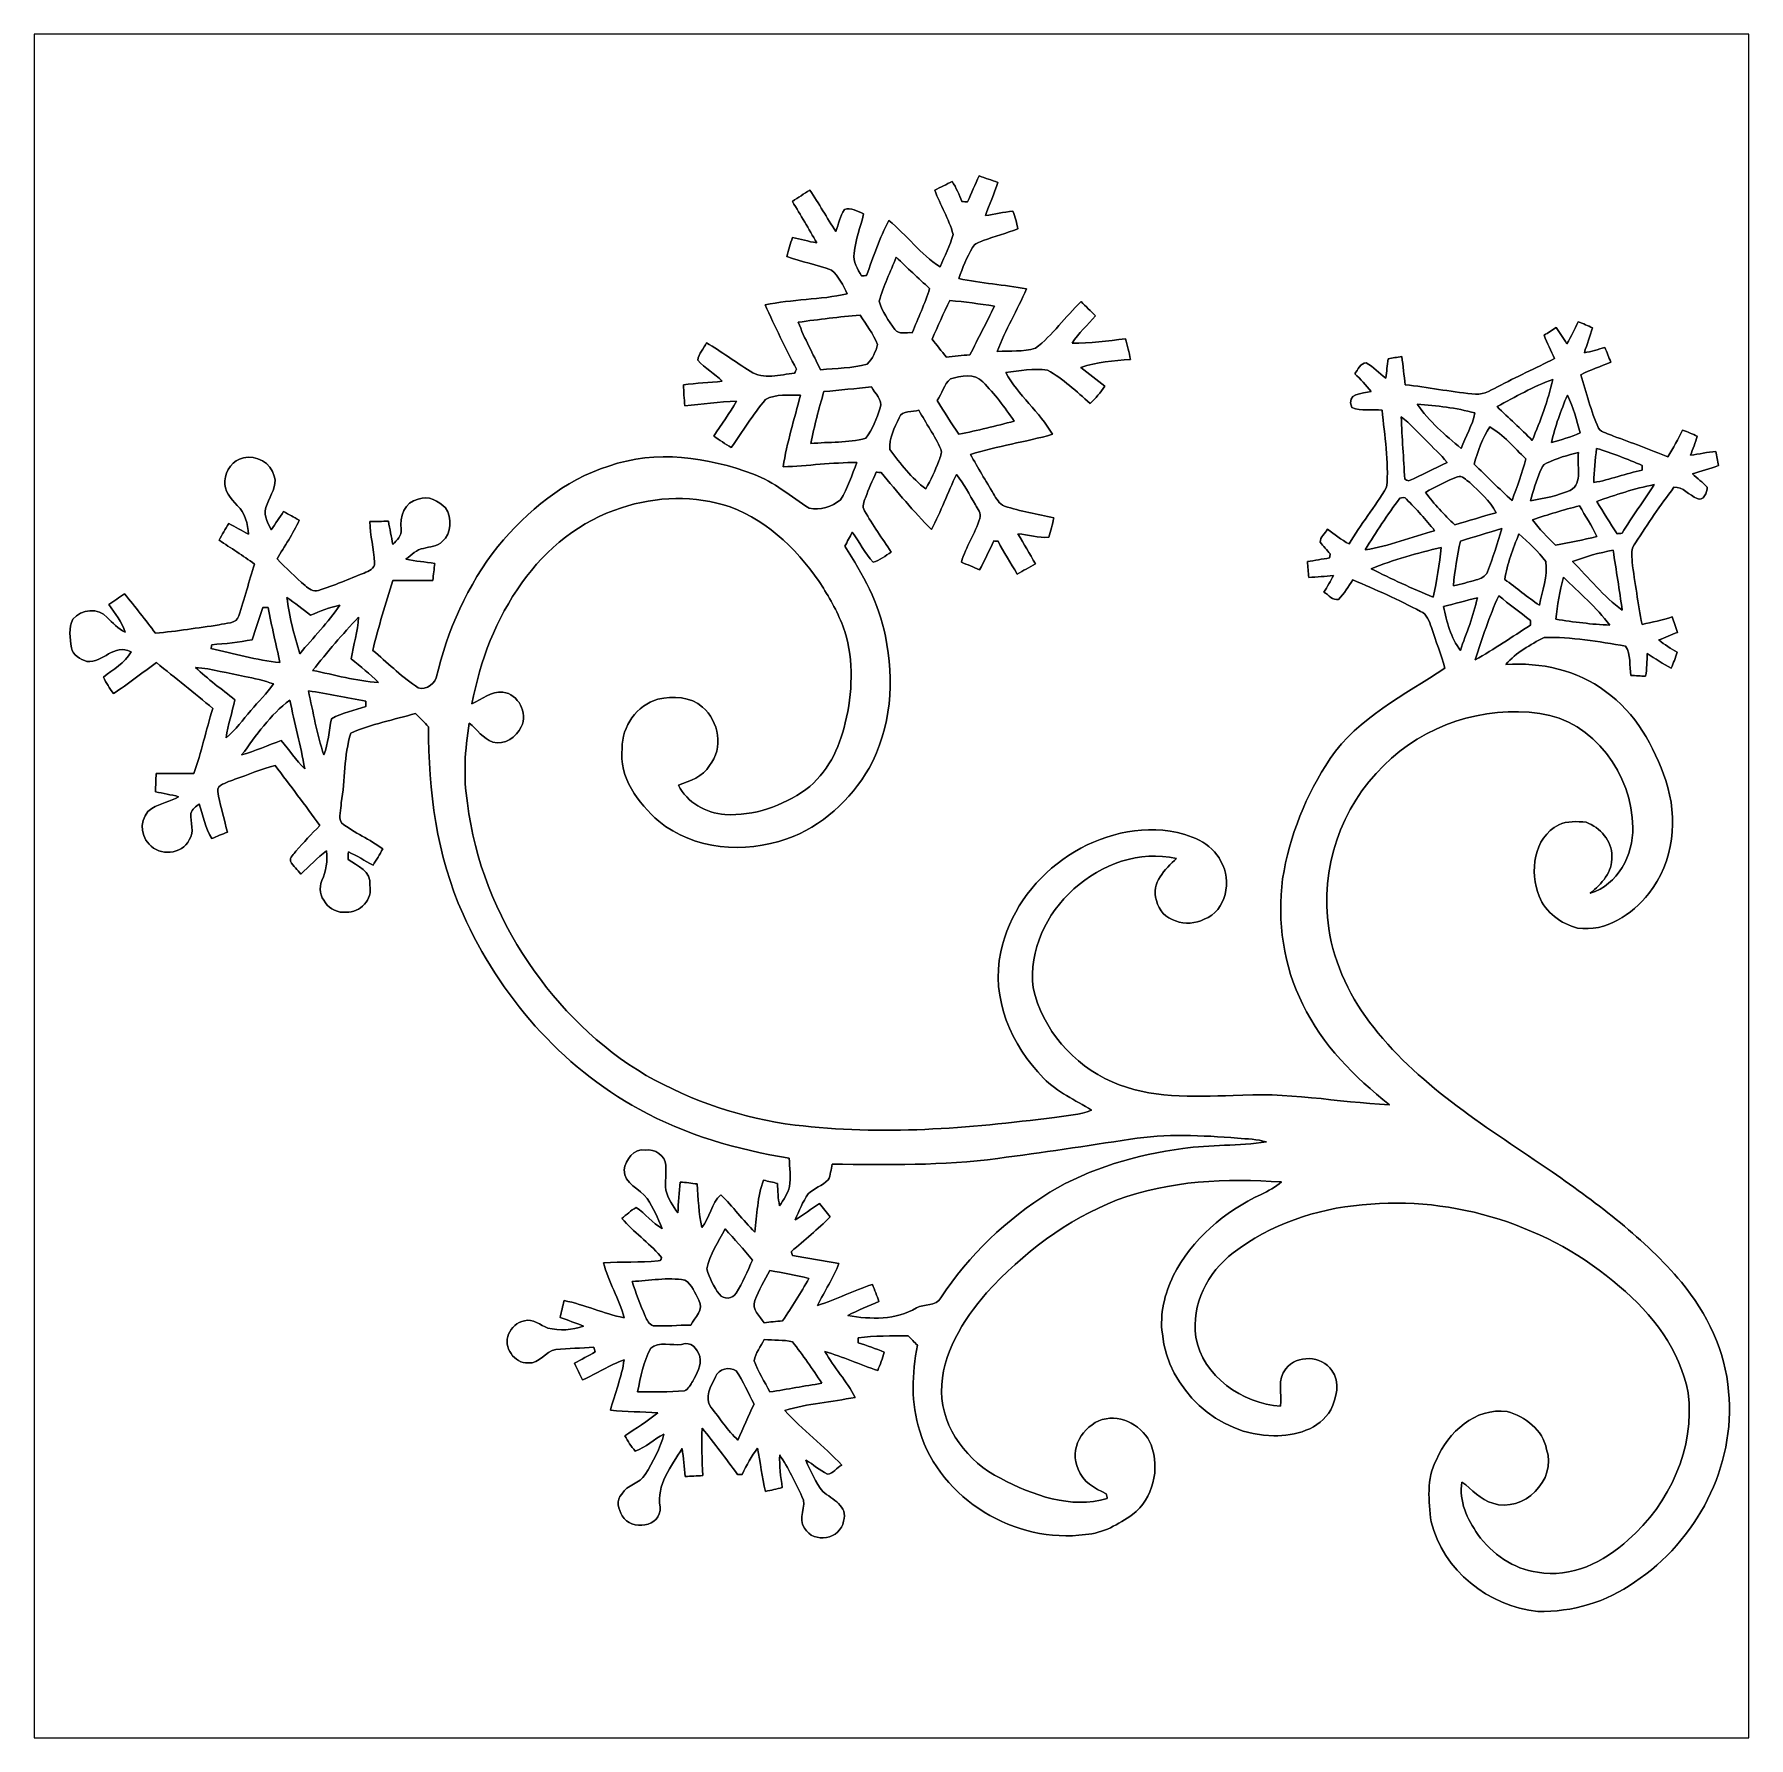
# Model space of a CAD drawing. Header units: centimetres. Extents: x -16.8 to 16.8, y -16.7 to 16.7.
import ezdxf

# ---------------------------------------------------------------- set-up
doc = ezdxf.new("R2010")
doc.units = ezdxf.units.CM
doc.header["$MEASUREMENT"] = 0
doc.layers.add('Layer 1', color=7, linetype='Continuous')

msp = doc.modelspace()

# ---------------------------------------------------------------- linework, layer by layer
at = {"layer": 'Layer 1', "color": 7}
for points, knots in [([(-16.77458, 16.66875), (-16.77458, 16.66875), (16.77458, 16.66875), (16.77458, 16.66875), (16.77458, 16.66875), (16.77458, 16.66875), (16.77458, -16.66875), (16.77458, -16.66875), (16.77458, -16.66875), (16.77458, -16.66875), (-16.77458, -16.66875), (-16.77458, -16.66875), (-16.77458, -16.66875), (-16.77458, -16.66875), (-16.77458, 16.66875), (-16.77458, 16.66875), (-16.77458, 16.66875), (-16.77458, 16.66875), (-16.77458, 16.66875), (-16.77458, 16.66875)], [0, 0, 0, 0, 0.16666667, 0.16666667, 0.16666667, 0.16666667, 0.33333333, 0.33333333, 0.33333333, 0.33333333, 0.5, 0.5, 0.5, 0.5, 0.66666667, 0.66666667, 0.66666667, 0.66666667, 1, 1, 1, 1]), ([(1.71485, 13.89556), (1.63724, 13.72835), (1.56281, 13.55972), (1.48908, 13.39074), (1.48908, 13.39074), (1.45168, 13.3918), (1.41464, 13.39321), (1.37795, 13.39462), (1.37795, 13.39462), (1.3268, 13.53114), (1.264, 13.66308), (1.18886, 13.78832), (1.18886, 13.78832), (1.07456, 13.73187), (0.96097, 13.67472), (0.84737, 13.61828), (0.84737, 13.61828), (0.95144, 13.32371), (1.12642, 13.05666), (1.20509, 12.75327), (1.20509, 12.75327), (1.14582, 12.53243), (1.03787, 12.32852), (0.94968, 12.11862), (0.94968, 12.11862), (0.56903, 12.36486), (0.29563, 12.73881), (-0.05115, 13.02632), (-0.05115, 13.02632), (-0.23072, 12.68201), (-0.35948, 12.31336), (-0.4886, 11.94752), (-0.4886, 11.94752), (-0.51259, 11.94541), (-0.56056, 11.94082), (-0.58455, 11.93871), (-0.58455, 11.93871), (-0.66005, 12.07594), (-0.76764, 12.21564), (-0.72884, 12.38462), (-0.72884, 12.38462), (-0.70238, 12.64814), (-0.60889, 12.89967), (-0.54469, 13.15544), (-0.54469, 13.15544), (-0.66358, 13.19636), (-0.79481, 13.29655), (-0.92251, 13.23869), (-0.92251, 13.23869), (-1.01177, 13.11204), (-1.03152, 12.95188), (-1.09149, 12.81112), (-1.09149, 12.81112), (-1.26506, 13.07712), (-1.41958, 13.35546), (-1.59773, 13.61863), (-1.59773, 13.61863), (-1.71238, 13.54561), (-1.82668, 13.47364), (-1.93851, 13.39744), (-1.93851, 13.39744), (-1.77976, 13.12757), (-1.61361, 12.86157), (-1.46438, 12.58605), (-1.46438, 12.58605), (-1.62243, 12.61463), (-1.77765, 12.65837), (-1.93463, 12.69153), (-1.93463, 12.69153), (-1.98049, 12.57088), (-2.01648, 12.44706), (-2.04576, 12.32147), (-2.04576, 12.32147), (-1.76248, 12.20823), (-1.45591, 12.16625), (-1.17369, 12.05195), (-1.17369, 12.05195), (-1.03364, 11.92918), (-0.94051, 11.75703), (-0.86748, 11.58663), (-0.86748, 11.58663), (-1.39735, 11.47233), (-1.94381, 11.48397), (-2.47403, 11.3732), (-2.47403, 11.3732), (-2.28036, 10.94987), (-2.07716, 10.52971), (-1.8602, 10.11731), (-1.8602, 10.11731), (-1.86902, 10.09721), (-1.88666, 10.05664), (-1.89583, 10.03653), (-1.89583, 10.03653), (-2.18052, 10.00689), (-2.50649, 9.90282), (-2.76507, 10.07498), (-2.76507, 10.07498), (-3.05294, 10.25666), (-3.32952, 10.45527), (-3.6195, 10.63343), (-3.6195, 10.63343), (-3.66713, 10.51736), (-3.78213, 10.42035), (-3.78919, 10.28947), (-3.78919, 10.28947), (-3.6516, 10.13178), (-3.45863, 10.02806), (-3.31153, 9.87778), (-3.31153, 9.87778), (-3.56482, 9.85591), (-3.81847, 9.83897), (-4.07106, 9.8104), (-4.07106, 9.8104), (-4.06718, 9.67246), (-4.05624, 9.53523), (-4.04495, 9.398), (-4.04495, 9.398), (-3.70734, 9.42375), (-3.37185, 9.48408), (-3.03248, 9.48831), (-3.03248, 9.48831), (-3.16759, 9.25195), (-3.33093, 9.03323), (-3.47839, 8.80463), (-3.47839, 8.80463), (-3.36515, 8.72913), (-3.25155, 8.65223), (-3.13619, 8.5792), (-3.13619, 8.5792), (-2.91606, 8.89529), (-2.71074, 9.22302), (-2.46521, 9.52112), (-2.46521, 9.52112), (-2.26201, 9.63718), (-2.00625, 9.59873), (-1.78223, 9.60508), (-1.78223, 9.60508), (-1.89971, 9.13941), (-2.04611, 8.67869), (-2.1209, 8.20349), (-2.1209, 8.20349), (-1.63901, 8.22396), (-1.15923, 8.28604), (-0.67628, 8.28992), (-0.67628, 8.28992), (-0.77611, 8.04439), (-0.85161, 7.78192), (-1.00013, 7.56073), (-1.00013, 7.56073), (-1.16029, 7.42068), (-1.40229, 7.34977), (-1.60796, 7.3914), (-1.60796, 7.3914), (-1.96744, 7.61929), (-2.29376, 7.9121), (-2.70016, 8.05886), (-2.70016, 8.05886), (-3.59445, 8.39611), (-4.61186, 8.54181), (-5.53226, 8.21725), (-5.53226, 8.21725), (-6.40433, 7.94632), (-7.12611, 7.33566), (-7.7029, 6.64422), (-7.7029, 6.64422), (-8.29733, 5.89421), (-8.6928, 5.00027), (-8.91046, 4.07141), (-8.91046, 4.07141), (-8.96126, 3.92289), (-9.18069, 3.79448), (-9.31721, 3.91513), (-9.31721, 3.91513), (-9.61531, 4.12115), (-9.87249, 4.38009), (-10.15048, 4.61116), (-10.15048, 4.61116), (-10.04006, 5.07259), (-9.89789, 5.52556), (-9.75783, 5.97853), (-9.75783, 5.97853), (-9.49784, 5.97958), (-9.23784, 5.98064), (-8.97749, 5.9817), (-8.97749, 5.9817), (-8.96232, 6.09177), (-8.94997, 6.20466), (-8.93621, 6.31402), (-8.93621, 6.31402), (-9.12424, 6.3433), (-9.3158, 6.35247), (-9.50101, 6.39904), (-9.50101, 6.39904), (-9.39518, 6.48088), (-9.29464, 6.58636), (-9.1567, 6.60788), (-9.1567, 6.60788), (-9.03711, 6.64633), (-8.87942, 6.63575), (-8.79158, 6.74511), (-8.79158, 6.74511), (-8.59861, 6.90245), (-8.60284, 7.2009), (-8.7249, 7.39916), (-8.7249, 7.39916), (-8.85825, 7.53427), (-9.06568, 7.65422), (-9.26006, 7.56744), (-9.26006, 7.56744), (-9.53241, 7.52475), (-9.62201, 7.21854), (-9.59697, 6.98077), (-9.59697, 6.98077), (-9.58215, 6.85553), (-9.67705, 6.76451), (-9.75924, 6.6862), (-9.75924, 6.6862), (-9.78853, 6.83683), (-9.81675, 6.98676), (-9.84462, 7.1374), (-9.84462, 7.1374), (-9.96668, 7.1374), (-10.08944, 7.13458), (-10.21115, 7.1307), (-10.21115, 7.1307), (-10.19457, 6.86223), (-10.13601, 6.598), (-10.11661, 6.32989), (-10.11661, 6.32989), (-10.10567, 6.21136), (-10.23338, 6.16338), (-10.32122, 6.12352), (-10.32122, 6.12352), (-10.61861, 6.00922), (-10.91071, 5.87975), (-11.21481, 5.78414), (-11.21481, 5.78414), (-11.31429, 5.75028), (-11.40389, 5.82013), (-11.47551, 5.87975), (-11.47551, 5.87975), (-11.66495, 6.04626), (-11.84593, 6.22229), (-12.02443, 6.40009), (-12.02443, 6.40009), (-11.87979, 6.65304), (-11.70305, 6.88975), (-11.59157, 7.16068), (-11.59157, 7.16068), (-11.69353, 7.21642), (-11.79477, 7.27251), (-11.89637, 7.32825), (-11.89637, 7.32825), (-11.97645, 7.20972), (-12.05477, 7.08978), (-12.13732, 6.97265), (-12.13732, 6.97265), (-12.22093, 7.12329), (-12.30736, 7.30179), (-12.2174, 7.4743), (-12.2174, 7.4743), (-12.15954, 7.64963), (-12.01173, 7.82884), (-12.07982, 8.02358), (-12.07982, 8.02358), (-12.14296, 8.27687), (-12.42942, 8.44797), (-12.68307, 8.37671), (-12.68307, 8.37671), (-12.89156, 8.34425), (-13.03161, 8.13153), (-13.04713, 7.93186), (-13.04713, 7.93186), (-13.06936, 7.73395), (-12.92472, 7.58049), (-12.80195, 7.44784), (-12.80195, 7.44784), (-12.64497, 7.30497), (-12.59769, 7.08695), (-12.58535, 6.8834), (-12.58535, 6.8834), (-12.71376, 6.95113), (-12.83864, 7.02522), (-12.96776, 7.09154), (-12.96776, 7.09154), (-13.03584, 6.98641), (-13.10146, 6.87952), (-13.15861, 6.76804), (-13.15861, 6.76804), (-12.92719, 6.61317), (-12.69012, 6.46606), (-12.46505, 6.30167), (-12.46505, 6.30167), (-12.56912, 5.96371), (-12.66613, 5.62328), (-12.7695, 5.28461), (-12.7695, 5.28461), (-12.81677, 5.12269), (-13.0369, 5.15373), (-13.15896, 5.11034), (-13.15896, 5.11034), (-13.57277, 5.05213), (-13.98588, 4.98687), (-14.4018, 4.94559), (-14.4018, 4.94559), (-14.59936, 5.20665), (-14.80009, 5.46523), (-15.01034, 5.71641), (-15.01034, 5.71641), (-15.11194, 5.64762), (-15.21248, 5.57777), (-15.31373, 5.50757), (-15.31373, 5.50757), (-15.20261, 5.33012), (-15.05691, 5.17031), (-14.99447, 4.96676), (-14.99447, 4.96676), (-15.13381, 5.03414), (-15.23965, 5.14809), (-15.34901, 5.25392), (-15.34901, 5.25392), (-15.51234, 5.45253), (-15.86406, 5.41902), (-16.01717, 5.22323), (-16.01717, 5.22323), (-16.11489, 5.05354), (-16.06515, 4.84399), (-16.04892, 4.66055), (-16.04892, 4.66055), (-16.02387, 4.51344), (-15.87324, 4.43971), (-15.74694, 4.39455), (-15.74694, 4.39455), (-15.42415, 4.35539), (-15.21848, 4.76003), (-14.87946, 4.58364), (-14.87946, 4.58364), (-14.99553, 4.35857), (-15.234, 4.24074), (-15.42344, 4.0894), (-15.42344, 4.0894), (-15.36771, 3.9751), (-15.29997, 3.8675), (-15.22589, 3.76414), (-15.22589, 3.76414), (-14.93555, 3.95323), (-14.66921, 4.17583), (-14.38381, 4.37162), (-14.38381, 4.37162), (-14.01621, 4.07141), (-13.64086, 3.78107), (-13.28067, 3.47169), (-13.28067, 3.47169), (-13.41755, 3.05223), (-13.49869, 2.61655), (-13.65426, 2.20274), (-13.65426, 2.20274), (-13.89909, 2.2038), (-14.14392, 2.2038), (-14.38839, 2.20345), (-14.38839, 2.20345), (-14.39721, 2.08351), (-14.40004, 1.96427), (-14.40251, 1.84362), (-14.40251, 1.84362), (-14.25187, 1.81363), (-14.09982, 1.78682), (-13.9506, 1.74801), (-13.9506, 1.74801), (-14.11605, 1.65382), (-14.3062, 1.61466), (-14.4713, 1.51941), (-14.4713, 1.51941), (-14.70872, 1.37442), (-14.72106, 1.00401), (-14.52492, 0.82056), (-14.52492, 0.82056), (-14.32772, 0.57256), (-13.88392, 0.61842), (-13.74246, 0.90135), (-13.74246, 0.90135), (-13.63521, 1.05904), (-13.722, 1.24531), (-13.7093, 1.41887), (-13.7093, 1.41887), (-13.69554, 1.50742), (-13.60629, 1.55258), (-13.54667, 1.60867), (-13.54667, 1.60867), (-13.46906, 1.38077), (-13.43484, 1.13489), (-13.30078, 0.92992), (-13.30078, 0.92992), (-13.19989, 0.97261), (-13.09793, 1.01353), (-12.99528, 1.05269), (-12.99528, 1.05269), (-13.05137, 1.2887), (-13.11628, 1.52224), (-13.16955, 1.7586), (-13.16955, 1.7586), (-13.18154, 1.81892), (-13.19777, 1.88524), (-13.16602, 1.94275), (-13.16602, 1.94275), (-13.07394, 2.01542), (-12.95576, 2.04435), (-12.84923, 2.08844), (-12.84923, 2.08844), (-12.5857, 2.17734), (-12.3317, 2.29517), (-12.06006, 2.36008), (-12.06006, 2.36008), (-11.77043, 1.96709), (-11.47022, 1.58186), (-11.18905, 1.18251), (-11.18905, 1.18251), (-11.34745, 1.01918), (-11.50549, 0.85513), (-11.65366, 0.68192), (-11.65366, 0.68192), (-11.69106, 0.62018), (-11.78666, 0.56762), (-11.75844, 0.48331), (-11.75844, 0.48331), (-11.70975, 0.38806), (-11.62509, 0.31715), (-11.55947, 0.23354), (-11.55947, 0.23354), (-11.39084, 0.38312), (-11.23985, 0.55316), (-11.05782, 0.68686), (-11.05782, 0.68686), (-11.02889, 0.4893), (-11.06911, 0.29034), (-11.1446, 0.1076), (-11.1446, 0.1076), (-11.27936, -0.18486), (-10.99079, -0.55598), (-10.67153, -0.51047), (-10.67153, -0.51047), (-10.40342, -0.53375), (-10.13989, -0.25365), (-10.2108, 0.01658), (-10.2108, 0.01658), (-10.1727, 0.28751), (-10.45774, 0.39405), (-10.63308, 0.51858), (-10.63308, 0.51858), (-10.63166, 0.56903), (-10.63025, 0.61948), (-10.62849, 0.66993), (-10.62849, 0.66993), (-10.46409, 0.58879), (-10.30534, 0.49706), (-10.14589, 0.40605), (-10.14589, 0.40605), (-10.07921, 0.51118), (-10.01395, 0.61701), (-9.95433, 0.72602), (-9.95433, 0.72602), (-10.2108, 0.91616), (-10.51101, 1.03681), (-10.76149, 1.23543), (-10.76149, 1.23543), (-10.84227, 1.34902), (-10.75796, 1.50283), (-10.76643, 1.62489), (-10.76643, 1.62489), (-10.69234, 2.07786), (-10.71386, 2.55376), (-10.58192, 2.99332), (-10.58192, 2.99332), (-10.17799, 3.17112), (-9.73526, 3.25296), (-9.31263, 3.37573), (-9.31263, 3.37573), (-9.22937, 3.28718), (-9.14365, 3.20111), (-9.05792, 3.11468), (-9.05792, 3.11468), (-9.0678, 1.86478), (-8.90023, 0.59619), (-8.38412, -0.5521), (-8.38412, -0.5521), (-7.67574, -2.14101), (-6.46959, -3.52884), (-4.93889, -4.37056), (-4.93889, -4.37056), (-4.02872, -4.86833), (-3.02084, -5.16431), (-1.99954, -5.3273), (-1.99954, -5.3273), (-1.99425, -5.51109), (-1.96815, -5.69771), (-1.99496, -5.88186), (-1.99496, -5.88186), (-2.03271, -6.01945), (-2.10749, -6.14398), (-2.19181, -6.25792), (-2.19181, -6.25792), (-2.21968, -6.11399), (-2.22568, -5.96618), (-2.2292, -5.82048), (-2.2292, -5.82048), (-2.32022, -5.79931), (-2.41088, -5.7785), (-2.50155, -5.75804), (-2.50155, -5.75804), (-2.62925, -6.08118), (-2.62749, -6.43431), (-2.67511, -6.77404), (-2.67511, -6.77404), (-2.91112, -6.54403), (-3.10233, -6.27239), (-3.33975, -6.04449), (-3.33975, -6.04449), (-3.53519, -6.20077), (-3.54295, -6.50064), (-3.71334, -6.6862), (-3.71334, -6.6862), (-3.77155, -6.40468), (-3.78531, -6.11611), (-3.80259, -5.83036), (-3.80259, -5.83036), (-3.91195, -5.81836), (-4.02625, -5.80072), (-4.1335, -5.79473), (-4.1335, -5.79473), (-4.16454, -5.99475), (-4.16454, -6.19689), (-4.18218, -6.39904), (-4.18218, -6.39904), (-4.28025, -6.26181), (-4.37339, -6.11434), (-4.41607, -5.9496), (-4.41607, -5.9496), (-4.42913, -5.78803), (-4.40902, -5.6261), (-4.41819, -5.46488), (-4.41819, -5.46488), (-4.42066, -5.27791), (-4.63797, -5.13433), (-4.81506, -5.16819), (-4.81506, -5.16819), (-5.04366, -5.1308), (-5.20347, -5.35869), (-5.23346, -5.5566), (-5.23346, -5.5566), (-5.23416, -5.83318), (-4.92231, -5.92279), (-4.78014, -6.11787), (-4.78014, -6.11787), (-4.65737, -6.29814), (-4.56918, -6.50028), (-4.48769, -6.70207), (-4.48769, -6.70207), (-4.68101, -6.59518), (-4.81259, -6.40962), (-4.99851, -6.29461), (-4.99851, -6.29461), (-5.10293, -6.34788), (-5.18442, -6.43537), (-5.27579, -6.50699), (-5.27579, -6.50699), (-5.04472, -6.77122), (-4.75509, -6.97689), (-4.52367, -7.24006), (-4.52367, -7.24006), (-4.47005, -7.27569), (-4.51203, -7.3406), (-4.56636, -7.33778), (-4.56636, -7.33778), (-4.92196, -7.36776), (-5.27967, -7.35436), (-5.63563, -7.37341), (-5.63563, -7.37341), (-5.54249, -7.747), (-5.32518, -8.07685), (-5.23346, -8.45114), (-5.23346, -8.45114), (-5.63316, -8.37071), (-6.00498, -8.18938), (-6.4068, -8.11495), (-6.4068, -8.11495), (-6.43431, -8.22431), (-6.46007, -8.33473), (-6.48335, -8.4455), (-6.48335, -8.4455), (-6.33095, -8.50018), (-6.17679, -8.55169), (-6.0265, -8.61236), (-6.0265, -8.61236), (-6.24769, -8.69879), (-6.49429, -8.70197), (-6.72394, -8.65187), (-6.72394, -8.65187), (-6.87423, -8.59966), (-7.01358, -8.45961), (-7.18361, -8.50865), (-7.18361, -8.50865), (-7.32543, -8.53369), (-7.43761, -8.63988), (-7.49159, -8.77252), (-7.49159, -8.77252), (-7.60977, -9.01665), (-7.37764, -9.35355), (-7.11059, -9.33203), (-7.11059, -9.33203), (-6.8767, -9.36237), (-6.78215, -9.09391), (-6.56766, -9.0738), (-6.56766, -9.0738), (-6.32107, -9.04381), (-6.07166, -9.04557), (-5.8233, -9.02864), (-5.8233, -9.02864), (-5.81731, -9.05122), (-5.80496, -9.09673), (-5.79861, -9.11931), (-5.79861, -9.11931), (-5.93266, -9.19515), (-6.06954, -9.26606), (-6.20466, -9.34014), (-6.20466, -9.34014), (-6.15315, -9.44951), (-6.09988, -9.55816), (-6.0452, -9.66682), (-6.0452, -9.66682), (-5.77039, -9.54299), (-5.51498, -9.37754), (-5.2324, -9.27065), (-5.2324, -9.27065), (-5.27403, -9.61249), (-5.42008, -9.92822), (-5.49875, -10.2616), (-5.49875, -10.2616), (-5.19183, -10.29053), (-4.88315, -10.28876), (-4.57553, -10.30852), (-4.57553, -10.30852), (-4.77449, -10.47997), (-5.00168, -10.61473), (-5.21935, -10.76078), (-5.21935, -10.76078), (-5.15444, -10.86097), (-5.0987, -10.97068), (-5.01544, -11.05888), (-5.01544, -11.05888), (-4.80589, -10.99009), (-4.64785, -10.82357), (-4.45241, -10.72586), (-4.45241, -10.72586), (-4.53214, -11.00561), (-4.65914, -11.27337), (-4.82212, -11.51467), (-4.82212, -11.51467), (-4.91949, -11.70693), (-5.1816, -11.70693), (-5.27473, -11.90449), (-5.27473, -11.90449), (-5.40526, -12.01349), (-5.33647, -12.20117), (-5.27121, -12.32606), (-5.27121, -12.32606), (-5.09799, -12.63015), (-4.5018, -12.55007), (-4.5272, -12.15461), (-4.5272, -12.15461), (-4.6034, -11.72245), (-4.31094, -11.35309), (-4.09434, -11.01019), (-4.09434, -11.01019), (-4.07564, -11.19082), (-4.05553, -11.37391), (-4.03613, -11.55559), (-4.03613, -11.55559), (-3.92183, -11.551), (-3.80894, -11.54254), (-3.69358, -11.53866), (-3.69358, -11.53866), (-3.70452, -11.22998), (-3.72039, -10.92165), (-3.70628, -10.61332), (-3.70628, -10.61332), (-3.46181, -10.90436), (-3.23779, -11.21163), (-3.01202, -11.51749), (-3.01202, -11.51749), (-2.98873, -11.51678), (-2.94252, -11.51537), (-2.91924, -11.51431), (-2.91924, -11.51431), (-2.8388, -11.33263), (-2.73756, -11.16083), (-2.62114, -10.99996), (-2.62114, -10.99996), (-2.56152, -11.28148), (-2.53577, -11.56899), (-2.46592, -11.84875), (-2.46592, -11.84875), (-2.3562, -11.82582), (-2.24649, -11.80042), (-2.13748, -11.7729), (-2.13748, -11.7729), (-2.16888, -11.56194), (-2.19639, -11.34921), (-2.18758, -11.13578), (-2.18758, -11.13578), (-2.01613, -11.39049), (-1.8863, -11.67095), (-1.75189, -11.94611), (-1.75189, -11.94611), (-1.64112, -12.13944), (-1.85244, -12.38285), (-1.69933, -12.56489), (-1.69933, -12.56489), (-1.52718, -12.88486), (-0.99201, -12.78361), (-0.93945, -12.43012), (-0.93945, -12.43012), (-0.84067, -12.13344), (-1.1617, -12.00573), (-1.34197, -11.85333), (-1.34197, -11.85333), (-1.48625, -11.66989), (-1.58468, -11.45258), (-1.67534, -11.23879), (-1.67534, -11.23879), (-1.52753, -11.31782), (-1.40476, -11.44023), (-1.25201, -11.50902), (-1.25201, -11.50902), (-1.14371, -11.50267), (-1.06856, -11.38096), (-0.97367, -11.33475), (-0.97367, -11.33475), (-1.32574, -10.95763), (-1.74025, -10.64472), (-2.08844, -10.26407), (-2.08844, -10.26407), (-1.63971, -10.13072), (-1.17052, -10.09579), (-0.71226, -10.00901), (-0.71226, -10.00901), (-0.87348, -9.68798), (-1.12536, -9.42375), (-1.30281, -9.1126), (-1.30281, -9.1126), (-0.94862, -9.20821), (-0.61807, -9.37048), (-0.26952, -9.48267), (-0.26952, -9.48267), (-0.22013, -9.36554), (-0.17604, -9.24595), (-0.14146, -9.12389), (-0.14146, -9.12389), (-0.30903, -9.05581), (-0.47837, -8.99195), (-0.65123, -8.93904), (-0.65123, -8.93904), (-0.65158, -8.91434), (-0.65229, -8.8646), (-0.65264, -8.83955), (-0.65264, -8.83955), (-0.32738, -8.80604), (-0.00106, -8.79863), (0.32597, -8.80322), (0.32597, -8.80322), (0.38664, -8.86425), (0.44732, -8.92563), (0.50835, -8.98737), (0.50835, -8.98737), (0.39723, -9.54299), (0.37994, -10.12366), (0.5528, -10.66941), (0.5528, -10.66941), (0.96097, -12.00785), (2.42923, -12.87851), (3.79765, -12.6933), (3.79765, -12.6933), (4.13738, -12.66437), (4.44429, -12.49362), (4.71805, -12.30207), (4.71805, -12.30207), (5.12092, -11.98421), (5.25745, -11.41236), (5.08106, -10.93858), (5.08106, -10.93858), (4.93183, -10.57875), (4.51167, -10.33074), (4.12503, -10.44152), (4.12503, -10.44152), (3.74509, -10.55864), (3.45969, -11.03524), (3.65584, -11.4113), (3.65584, -11.4113), (3.73733, -11.66072), (3.97898, -11.79089), (4.20264, -11.89284), (4.20264, -11.89284), (4.20758, -11.91648), (4.21675, -11.96375), (4.22134, -11.98739), (4.22134, -11.98739), (3.50661, -12.20047), (2.76437, -11.92036), (2.13219, -11.59193), (2.13219, -11.59193), (1.49472, -11.27054), (0.99624, -10.62778), (0.97649, -9.89718), (0.97649, -9.89718), (0.98319, -9.15952), (1.39136, -8.50159), (1.86126, -7.96431), (1.86126, -7.96431), (2.56681, -7.18326), (3.43464, -6.53521), (4.41501, -6.14327), (4.41501, -6.14327), (5.43842, -5.76121), (6.55496, -5.721), (7.63376, -5.79261), (7.63376, -5.79261), (7.51452, -5.89351), (7.37623, -5.96759), (7.23582, -6.03462), (7.23582, -6.03462), (6.51545, -6.36623), (5.8734, -6.91515), (5.51356, -7.62988), (5.51356, -7.62988), (5.34741, -7.98124), (5.2451, -8.37847), (5.30013, -8.76759), (5.30013, -8.76759), (5.40667, -9.8425), (6.39445, -10.75796), (7.47995, -10.75972), (7.47995, -10.75972), (7.89517, -10.76396), (8.37565, -10.63943), (8.59437, -10.25137), (8.59437, -10.25137), (8.70938, -10.02136), (8.78875, -9.70456), (8.61554, -9.4809), (8.61554, -9.4809), (8.41834, -9.19233), (7.93256, -9.16623), (7.71807, -9.44633), (7.71807, -9.44633), (7.5378, -9.64424), (7.64293, -9.93951), (7.6133, -10.17976), (7.6133, -10.17976), (6.86506, -10.13001), (6.08718, -9.59732), (5.95524, -8.8265), (5.95524, -8.8265), (5.86422, -8.1915), (6.18843, -7.56003), (6.6862, -7.17973), (6.6862, -7.17973), (7.40939, -6.62587), (8.30474, -6.31754), (9.20856, -6.23958), (9.20856, -6.23958), (11.01302, -6.0519), (12.87815, -6.64633), (14.24728, -7.8359), (14.24728, -7.8359), (14.88687, -8.37212), (15.43156, -9.08121), (15.58784, -9.91764), (15.58784, -9.91764), (15.72824, -10.99749), (15.22377, -12.08934), (14.41803, -12.7949), (14.41803, -12.7949), (13.94707, -13.23164), (13.29725, -13.55196), (12.64179, -13.43096), (12.64179, -13.43096), (12.16942, -13.36534), (11.74679, -13.07677), (11.47621, -12.68942), (11.47621, -12.68942), (11.26807, -12.39449), (11.09698, -12.03572), (11.16295, -11.66566), (11.16295, -11.66566), (11.36121, -11.80888), (11.52313, -12.01349), (11.76831, -12.08123), (11.76831, -12.08123), (12.36239, -12.27667), (13.02844, -11.62438), (12.8203, -11.02501), (12.8203, -11.02501), (12.74127, -10.64542), (12.40508, -10.3826), (12.0463, -10.28559), (12.0463, -10.28559), (11.424, -10.20269), (10.89025, -10.69093), (10.66236, -11.22821), (10.66236, -11.22821), (10.46233, -11.60286), (10.51525, -12.03678), (10.55829, -12.44106), (10.55829, -12.44106), (10.79147, -13.38862), (11.68612, -14.10758), (12.64814, -14.19578), (12.64814, -14.19578), (13.31842, -14.21377), (13.99646, -14.01657), (14.54115, -13.62287), (14.54115, -13.62287), (15.75117, -12.82382), (16.52729, -11.35451), (16.37912, -9.89612), (16.37912, -9.89612), (16.32444, -9.10378), (15.95755, -8.36083), (15.45766, -7.75511), (15.45766, -7.75511), (14.73976, -6.90104), (13.83665, -6.23006), (12.92754, -5.59435), (12.92754, -5.59435), (11.69458, -4.75086), (10.3759, -3.95781), (9.43681, -2.76931), (9.43681, -2.76931), (8.9856, -2.2098), (8.66669, -1.54129), (8.55521, -0.82903), (8.55521, -0.82903), (8.38623, 0.32526), (8.78769, 1.55152), (9.63648, 2.35797), (9.63648, 2.35797), (10.41859, 3.15383), (11.58663, 3.53166), (12.68801, 3.37749), (12.68801, 3.37749), (13.73999, 3.2318), (14.50058, 2.17487), (14.50481, 1.14618), (14.50481, 1.14618), (14.52139, 0.60572), (14.21165, 0.02293), (13.67402, -0.14252), (13.67402, -0.14252), (13.88992, 0.04022), (14.12064, 0.27234), (14.09418, 0.58103), (14.09418, 0.58103), (14.1037, 0.88336), (13.86417, 1.14406), (13.59606, 1.24707), (13.59606, 1.24707), (13.41826, 1.26788), (13.22141, 1.27459), (13.05736, 1.19662), (13.05736, 1.19662), (12.56065, 0.94298), (12.48128, 0.27376), (12.67636, -0.19756), (12.67636, -0.19756), (12.7949, -0.52246), (13.10358, -0.73695), (13.42743, -0.82303), (13.42743, -0.82303), (13.98341, -0.90593), (14.48752, -0.5588), (14.81949, -0.14534), (14.81949, -0.14534), (15.31444, 0.46426), (15.3984, 1.33315), (15.15004, 2.0634), (15.15004, 2.0634), (14.92356, 2.73297), (14.56055, 3.39337), (13.97141, 3.80824), (13.97141, 3.80824), (13.41861, 4.22981), (12.70564, 4.37833), (12.02196, 4.33811), (12.02196, 4.33811), (12.2234, 4.57094), (12.5028, 4.72052), (12.76914, 4.86516), (12.76914, 4.86516), (13.30396, 4.87362), (13.83841, 4.78331), (14.3637, 4.69512), (14.3637, 4.69512), (14.48012, 4.53214), (14.42896, 4.30671), (14.47059, 4.1208), (14.47059, 4.1208), (14.56514, 4.11515), (14.66074, 4.10986), (14.75669, 4.10422), (14.75669, 4.10422), (14.78104, 4.25062), (14.78456, 4.39984), (14.78844, 4.54801), (14.78844, 4.54801), (14.94508, 4.45241), (15.09642, 4.34587), (15.26011, 4.2612), (15.26011, 4.2612), (15.30279, 4.36386), (15.34019, 4.46828), (15.37441, 4.57376), (15.37441, 4.57376), (15.24952, 4.64503), (15.12817, 4.72228), (15.0181, 4.81471), (15.0181, 4.81471), (15.13875, 4.86445), (15.26011, 4.91384), (15.38182, 4.96358), (15.38182, 4.96358), (15.34689, 5.06624), (15.31514, 5.16714), (15.27528, 5.26733), (15.27528, 5.26733), (15.08337, 5.20206), (14.88475, 5.16008), (14.68649, 5.11951), (14.68649, 5.11951), (14.61558, 5.52662), (14.54397, 5.93407), (14.49317, 6.34436), (14.49317, 6.34436), (14.48858, 6.471), (14.46389, 6.61458), (14.56126, 6.71654), (14.56126, 6.71654), (14.79303, 7.09048), (15.04597, 7.45172), (15.31126, 7.80239), (15.31126, 7.80239), (15.48906, 7.82426), (15.60795, 7.64152), (15.76282, 7.58472), (15.76282, 7.58472), (15.88735, 7.5184), (15.96707, 7.70502), (15.96108, 7.80662), (15.96108, 7.80662), (15.87077, 7.89975), (15.77093, 7.97948), (15.67392, 8.06415), (15.67392, 8.06415), (15.8436, 8.11883), (16.01717, 8.16328), (16.18368, 8.22819), (16.18368, 8.22819), (16.1671, 8.32097), (16.14946, 8.4134), (16.13253, 8.50582), (16.13253, 8.50582), (15.96531, 8.49383), (15.80233, 8.45326), (15.63687, 8.42962), (15.63687, 8.42962), (15.67991, 8.55486), (15.72895, 8.67798), (15.76881, 8.80427), (15.76881, 8.80427), (15.67427, 8.84626), (15.57867, 8.88506), (15.48165, 8.92069), (15.48165, 8.92069), (15.39452, 8.74289), (15.29962, 8.56932), (15.19343, 8.40211), (15.19343, 8.40211), (14.83783, 8.53369), (14.48752, 8.67939), (14.12981, 8.80427), (14.12981, 8.80427), (14.02997, 8.85119), (13.90474, 8.86954), (13.83242, 8.9595), (13.83242, 8.9595), (13.68672, 9.29781), (13.60029, 9.65659), (13.48881, 10.00654), (13.48881, 10.00654), (13.67825, 10.10109), (13.87863, 10.17094), (14.07407, 10.25243), (14.07407, 10.25243), (14.03844, 10.34909), (13.99999, 10.44469), (13.95836, 10.53888), (13.95836, 10.53888), (13.82571, 10.50114), (13.69377, 10.45986), (13.55796, 10.43658), (13.55796, 10.43658), (13.60876, 10.59991), (13.66802, 10.76043), (13.71882, 10.92376), (13.71882, 10.92376), (13.6271, 10.9661), (13.53432, 11.00596), (13.43977, 11.04089), (13.43977, 11.04089), (13.36569, 10.89766), (13.30078, 10.74984), (13.21435, 10.61367), (13.21435, 10.61367), (13.14838, 10.72162), (13.08276, 10.82922), (13.00586, 10.92941), (13.00586, 10.92941), (12.92648, 10.87896), (12.84746, 10.82816), (12.76879, 10.77771), (12.76879, 10.77771), (12.83229, 10.62461), (12.9032, 10.47468), (12.97093, 10.32298), (12.97093, 10.32298), (12.60299, 10.13142), (12.22446, 9.96244), (11.85827, 9.76771), (11.85827, 9.76771), (11.7034, 9.68939), (11.54218, 9.58885), (11.35874, 9.63401), (11.35874, 9.63401), (10.92094, 9.67105), (10.49091, 9.76736), (10.05346, 9.80687), (10.05346, 9.80687), (10.03018, 9.99243), (10.01148, 10.17834), (9.98396, 10.36285), (9.98396, 10.36285), (9.89577, 10.34838), (9.80828, 10.33216), (9.72079, 10.31522), (9.72079, 10.31522), (9.7028, 10.19069), (9.68939, 10.06546), (9.67176, 9.94092), (9.67176, 9.94092), (9.53699, 10.03053), (9.43257, 10.16141), (9.28864, 10.2362), (9.28864, 10.2362), (9.1761, 10.23973), (9.12989, 10.09791), (9.06392, 10.02489), (9.06392, 10.02489), (9.17892, 9.91764), (9.28476, 9.80122), (9.38636, 9.68093), (9.38636, 9.68093), (9.21385, 9.62589), (8.89141, 9.65623), (9.00747, 9.36202), (9.00747, 9.36202), (9.19551, 9.29111), (9.40611, 9.33485), (9.60155, 9.31404), (9.60155, 9.31404), (9.64741, 8.81345), (9.73878, 8.30686), (9.68904, 7.80486), (9.68904, 7.80486), (9.46185, 7.4235), (9.18104, 7.07531), (8.95315, 6.69325), (8.95315, 6.69325), (8.80251, 6.7751), (8.66846, 6.88411), (8.53052, 6.98429), (8.53052, 6.98429), (8.48713, 6.89927), (8.38729, 6.83013), (8.38835, 6.72818), (8.38835, 6.72818), (8.4515, 6.65021), (8.51782, 6.57437), (8.58696, 6.50028), (8.58696, 6.50028), (8.58379, 6.48017), (8.57673, 6.44031), (8.57321, 6.4202), (8.57321, 6.4202), (8.42821, 6.39657), (8.28357, 6.37328), (8.13929, 6.34894), (8.13929, 6.34894), (8.14599, 6.24593), (8.15587, 6.14186), (8.16575, 6.03814), (8.16575, 6.03814), (8.32661, 6.04661), (8.48607, 6.06319), (8.64729, 6.07378), (8.64729, 6.07378), (8.5912, 5.96336), (8.52699, 5.85717), (8.46279, 5.75098), (8.46279, 5.75098), (8.55063, 5.69771), (8.63671, 5.57989), (8.74854, 5.60846), (8.74854, 5.60846), (8.86248, 5.71888), (8.9341, 5.86423), (9.02794, 5.99087), (9.02794, 5.99087), (9.47667, 5.80214), (9.92082, 5.59999), (10.35226, 5.37457), (10.35226, 5.37457), (10.4842, 5.32448), (10.51948, 5.17772), (10.56605, 5.06024), (10.56605, 5.06024), (10.65177, 4.79354), (10.7569, 4.53214), (10.8264, 4.26014), (10.8264, 4.26014), (10.03547, 3.73415), (9.1373, 3.29988), (8.58344, 2.49414), (8.58344, 2.49414), (8.11071, 1.78788), (7.78863, 0.97966), (7.65387, 0.14005), (7.65387, 0.14005), (7.5498, -0.69391), (7.66304, -1.56563), (8.05039, -2.31775), (8.05039, -2.31775), (8.42751, -3.1115), (9.06498, -3.73874), (9.74372, -4.27955), (9.74372, -4.27955), (8.72384, -4.23369), (7.70925, -4.02061), (6.68549, -4.10245), (6.68549, -4.10245), (5.8928, -4.11727), (5.05672, -4.1656), (4.31518, -3.83187), (4.31518, -3.83187), (3.55565, -3.50132), (2.95416, -2.80529), (2.77178, -1.99355), (2.77178, -1.99355), (2.60597, -0.51647), (4.12644, 0.85055), (5.57777, 0.54116), (5.57777, 0.54116), (5.3534, 0.3242), (5.07294, 0.06421), (5.18548, -0.28469), (5.18548, -0.28469), (5.26838, -0.68968), (5.7852, -0.82409), (6.12034, -0.65229), (6.12034, -0.65229), (6.5532, -0.48542), (6.66503, 0.10619), (6.44772, 0.4826), (6.44772, 0.4826), (6.26427, 0.8569), (5.83283, 1.00718), (5.45042, 1.07562), (5.45042, 1.07562), (3.95887, 1.27952), (2.44863, 0.17498), (2.13819, -1.28799), (2.13819, -1.28799), (1.93851, -2.19393), (2.34668, -3.12208), (2.97639, -3.76132), (2.97639, -3.76132), (3.24344, -4.03296), (3.59586, -4.18853), (3.91583, -4.38503), (3.91583, -4.38503), (3.68653, -4.48451), (3.43147, -4.49192), (3.1877, -4.52826), (3.1877, -4.52826), (1.50742, -4.74345), (-0.19932, -4.8895), (-1.88771, -4.67748), (-1.88771, -4.67748), (-2.91112, -4.55189), (-3.90419, -4.21076), (-4.80131, -3.70558), (-4.80131, -3.70558), (-5.72805, -3.16195), (-6.50593, -2.38478), (-7.10424, -1.49648), (-7.10424, -1.49648), (-7.73677, -0.56833), (-8.16116, 0.50694), (-8.29874, 1.62348), (-8.29874, 1.62348), (-8.38094, 2.14136), (-8.34778, 2.67123), (-8.26453, 3.18629), (-8.26453, 3.18629), (-8.10472, 3.07022), (-7.99712, 2.87796), (-7.80203, 2.81764), (-7.80203, 2.81764), (-7.57026, 2.74532), (-7.33919, 2.91606), (-7.24464, 3.1175), (-7.24464, 3.1175), (-7.11059, 3.38631), (-7.30215, 3.75497), (-7.60307, 3.79342), (-7.60307, 3.79342), (-7.83519, 3.81917), (-8.01299, 3.65584), (-8.2102, 3.56588), (-8.2102, 3.56588), (-8.05039, 4.40761), (-7.73677, 5.23169), (-7.23547, 5.9309), (-7.23547, 5.9309), (-6.75887, 6.60506), (-6.07836, 7.15257), (-5.28532, 7.40234), (-5.28532, 7.40234), (-4.60234, 7.62776), (-3.84493, 7.64999), (-3.16018, 7.41892), (-3.16018, 7.41892), (-2.3809, 7.13281), (-1.77271, 6.51545), (-1.33279, 5.82824), (-1.33279, 5.82824), (-1.16699, 5.55942), (-1.01247, 5.28073), (-0.91334, 4.97946), (-0.91334, 4.97946), (-0.73907, 4.40055), (-0.76306, 3.77649), (-0.90346, 3.19334), (-0.90346, 3.19334), (-1.02059, 2.69663), (-1.25695, 2.19886), (-1.6764, 1.88877), (-1.6764, 1.88877), (-2.13289, 1.56422), (-2.69452, 1.36525), (-3.25896, 1.39947), (-3.25896, 1.39947), (-3.63396, 1.42663), (-3.99591, 1.63513), (-4.17124, 1.97203), (-4.17124, 1.97203), (-3.94511, 2.05846), (-3.68653, 2.13148), (-3.56094, 2.35903), (-3.56094, 2.35903), (-3.28613, 2.68958), (-3.37503, 3.23144), (-3.69605, 3.49991), (-3.69605, 3.49991), (-3.92783, 3.71334), (-4.27849, 3.71792), (-4.56988, 3.65442), (-4.56988, 3.65442), (-4.98828, 3.54506), (-5.27226, 3.12067), (-5.27368, 2.69804), (-5.27368, 2.69804), (-5.33294, 2.12407), (-4.96182, 1.62278), (-4.55401, 1.26577), (-4.55401, 1.26577), (-3.86186, 0.70026), (-2.87479, 0.63782), (-2.0507, 0.92004), (-2.0507, 0.92004), (-1.36349, 1.16311), (-0.79975, 1.68204), (-0.4385, 2.30858), (-0.4385, 2.30858), (-0.00388, 3.08786), (0.06421, 4.02696), (-0.1203, 4.88915), (-0.1203, 4.88915), (-0.24236, 5.53085), (-0.56586, 6.10552), (-0.91158, 6.64986), (-0.91158, 6.64986), (-0.86466, 6.74123), (-0.81668, 6.83225), (-0.76835, 6.92291), (-0.76835, 6.92291), (-0.6223, 6.73488), (-0.52458, 6.51051), (-0.35878, 6.33801), (-0.35878, 6.33801), (-0.22789, 6.37258), (-0.11924, 6.46465), (-0.00423, 6.53486), (-0.00423, 6.53486), (-0.18344, 6.8012), (-0.36689, 7.06543), (-0.5267, 7.34377), (-0.5267, 7.34377), (-0.58491, 7.4235), (-0.53834, 7.51805), (-0.51012, 7.59883), (-0.51012, 7.59883), (-0.44485, 7.76676), (-0.37324, 7.93221), (-0.30092, 8.09696), (-0.30092, 8.09696), (-0.27552, 8.0959), (-0.22437, 8.09343), (-0.19897, 8.09202), (-0.19897, 8.09202), (0.11183, 7.70678), (0.43321, 7.32861), (0.78317, 6.97794), (0.78317, 6.97794), (0.96979, 7.32614), (1.09608, 7.70255), (1.27423, 8.05462), (1.27423, 8.05462), (1.41464, 7.86871), (1.52329, 7.66163), (1.64324, 7.46196), (1.64324, 7.46196), (1.68275, 7.38258), (1.76389, 7.29192), (1.7272, 7.19384), (1.7272, 7.19384), (1.63724, 6.89751), (1.45627, 6.63787), (1.36807, 6.34012), (1.36807, 6.34012), (1.48555, 6.28862), (1.60373, 6.23746), (1.72156, 6.18596), (1.72156, 6.18596), (1.82351, 6.37046), (1.91276, 6.56202), (2.00342, 6.75217), (2.00342, 6.75217), (2.02353, 6.75146), (2.0641, 6.74934), (2.08421, 6.74829), (2.08421, 6.74829), (2.20169, 6.52956), (2.33116, 6.3179), (2.45816, 6.10447), (2.45816, 6.10447), (2.57704, 6.17044), (2.69593, 6.23711), (2.81481, 6.30414), (2.81481, 6.30414), (2.70757, 6.50311), (2.58833, 6.69572), (2.47509, 6.89081), (2.47509, 6.89081), (2.67547, 6.88164), (2.87549, 6.80156), (3.07763, 6.82625), (3.07763, 6.82625), (3.12385, 6.94761), (3.14501, 7.07707), (3.17641, 7.20266), (3.17641, 7.20266), (2.85256, 7.27569), (2.52483, 7.33496), (2.20804, 7.43514), (2.20804, 7.43514), (2.10432, 7.47677), (2.05211, 7.58613), (1.99566, 7.67433), (1.99566, 7.67433), (1.84609, 7.93221), (1.68628, 8.18409), (1.54764, 8.44762), (1.54764, 8.44762), (2.07327, 8.61201), (2.6222, 8.68645), (3.15101, 8.84096), (3.15101, 8.84096), (2.89243, 9.27876), (2.48214, 9.60367), (2.23626, 10.04923), (2.23626, 10.04923), (2.50402, 10.08803), (2.78201, 10.13142), (3.05153, 10.0965), (3.05153, 10.0965), (3.36021, 9.9247), (3.62303, 9.68057), (3.88444, 9.44527), (3.88444, 9.44527), (3.99627, 9.54334), (4.09222, 9.658), (4.17407, 9.78182), (4.17407, 9.78182), (4.01814, 9.90494), (3.85939, 10.02489), (3.70276, 10.14624), (3.70276, 10.14624), (4.01496, 10.25984), (4.34869, 10.27642), (4.67607, 10.30676), (4.67607, 10.30676), (4.64785, 10.44222), (4.61645, 10.57663), (4.58223, 10.71033), (4.58223, 10.71033), (4.23369, 10.66553), (3.88444, 10.61685), (3.53236, 10.62531), (3.53236, 10.62531), (3.66324, 10.82075), (3.83963, 10.97986), (3.99027, 11.15977), (3.99027, 11.15977), (3.89714, 11.25291), (3.80224, 11.34498), (3.7084, 11.4367), (3.7084, 11.4367), (3.40007, 11.14249), (3.1556, 10.78089), (2.81517, 10.52301), (2.81517, 10.52301), (2.57669, 10.45069), (2.31704, 10.48067), (2.07081, 10.46021), (2.07081, 10.46021), (2.22744, 10.8839), (2.46309, 11.27196), (2.64231, 11.68576), (2.64231, 11.68576), (2.20239, 11.77043), (1.75331, 11.7923), (1.31621, 11.88967), (1.31621, 11.88967), (1.39453, 12.09604), (1.47073, 12.30489), (1.58468, 12.49468), (1.58468, 12.49468), (1.62454, 12.57653), (1.71768, 12.59911), (1.79388, 12.63227), (1.79388, 12.63227), (2.02036, 12.70917), (2.25002, 12.77726), (2.47509, 12.85946), (2.47509, 12.85946), (2.44299, 12.97517), (2.42817, 13.09687), (2.37561, 13.20588), (2.37561, 13.20588), (2.19322, 13.19459), (2.01824, 13.14062), (1.83762, 13.1191), (1.83762, 13.1191), (1.911, 13.33853), (2.01366, 13.54737), (2.07998, 13.76927), (2.07998, 13.76927), (1.95827, 13.81231), (1.83727, 13.8557), (1.71485, 13.89556)], [0, 0, 0, 0, 0.00251256, 0.00251256, 0.00251256, 0.00251256, 0.00502513, 0.00502513, 0.00502513, 0.00502513, 0.00753769, 0.00753769, 0.00753769, 0.00753769, 0.01005025, 0.01005025, 0.01005025, 0.01005025, 0.01256281, 0.01256281, 0.01256281, 0.01256281, 0.01507538, 0.01507538, 0.01507538, 0.01507538, 0.01758794, 0.01758794, 0.01758794, 0.01758794, 0.0201005, 0.0201005, 0.0201005, 0.0201005, 0.02261307, 0.02261307, 0.02261307, 0.02261307, 0.02512563, 0.02512563, 0.02512563, 0.02512563, 0.02763819, 0.02763819, 0.02763819, 0.02763819, 0.03015075, 0.03015075, 0.03015075, 0.03015075, 0.03266332, 0.03266332, 0.03266332, 0.03266332, 0.03517588, 0.03517588, 0.03517588, 0.03517588, 0.03768844, 0.03768844, 0.03768844, 0.03768844, 0.04020101, 0.04020101, 0.04020101, 0.04020101, 0.04271357, 0.04271357, 0.04271357, 0.04271357, 0.04522613, 0.04522613, 0.04522613, 0.04522613, 0.04773869, 0.04773869, 0.04773869, 0.04773869, 0.05025126, 0.05025126, 0.05025126, 0.05025126, 0.05276382, 0.05276382, 0.05276382, 0.05276382, 0.05527638, 0.05527638, 0.05527638, 0.05527638, 0.05778894, 0.05778894, 0.05778894, 0.05778894, 0.06030151, 0.06030151, 0.06030151, 0.06030151, 0.06281407, 0.06281407, 0.06281407, 0.06281407, 0.06532663, 0.06532663, 0.06532663, 0.06532663, 0.0678392, 0.0678392, 0.0678392, 0.0678392, 0.07035176, 0.07035176, 0.07035176, 0.07035176, 0.07286432, 0.07286432, 0.07286432, 0.07286432, 0.07537688, 0.07537688, 0.07537688, 0.07537688, 0.07788945, 0.07788945, 0.07788945, 0.07788945, 0.08040201, 0.08040201, 0.08040201, 0.08040201, 0.08291457, 0.08291457, 0.08291457, 0.08291457, 0.08542714, 0.08542714, 0.08542714, 0.08542714, 0.0879397, 0.0879397, 0.0879397, 0.0879397, 0.09045226, 0.09045226, 0.09045226, 0.09045226, 0.09296482, 0.09296482, 0.09296482, 0.09296482, 0.09547739, 0.09547739, 0.09547739, 0.09547739, 0.09798995, 0.09798995, 0.09798995, 0.09798995, 0.10050251, 0.10050251, 0.10050251, 0.10050251, 0.10301508, 0.10301508, 0.10301508, 0.10301508, 0.10552764, 0.10552764, 0.10552764, 0.10552764, 0.1080402, 0.1080402, 0.1080402, 0.1080402, 0.11055276, 0.11055276, 0.11055276, 0.11055276, 0.11306533, 0.11306533, 0.11306533, 0.11306533, 0.11557789, 0.11557789, 0.11557789, 0.11557789, 0.11809045, 0.11809045, 0.11809045, 0.11809045, 0.12060302, 0.12060302, 0.12060302, 0.12060302, 0.12311558, 0.12311558, 0.12311558, 0.12311558, 0.12562814, 0.12562814, 0.12562814, 0.12562814, 0.1281407, 0.1281407, 0.1281407, 0.1281407, 0.13065327, 0.13065327, 0.13065327, 0.13065327, 0.13316583, 0.13316583, 0.13316583, 0.13316583, 0.13567839, 0.13567839, 0.13567839, 0.13567839, 0.13819095, 0.13819095, 0.13819095, 0.13819095, 0.14070352, 0.14070352, 0.14070352, 0.14070352, 0.14321608, 0.14321608, 0.14321608, 0.14321608, 0.14572864, 0.14572864, 0.14572864, 0.14572864, 0.14824121, 0.14824121, 0.14824121, 0.14824121, 0.15075377, 0.15075377, 0.15075377, 0.15075377, 0.15326633, 0.15326633, 0.15326633, 0.15326633, 0.15577889, 0.15577889, 0.15577889, 0.15577889, 0.15829146, 0.15829146, 0.15829146, 0.15829146, 0.16080402, 0.16080402, 0.16080402, 0.16080402, 0.16331658, 0.16331658, 0.16331658, 0.16331658, 0.16582915, 0.16582915, 0.16582915, 0.16582915, 0.16834171, 0.16834171, 0.16834171, 0.16834171, 0.17085427, 0.17085427, 0.17085427, 0.17085427, 0.17336683, 0.17336683, 0.17336683, 0.17336683, 0.1758794, 0.1758794, 0.1758794, 0.1758794, 0.17839196, 0.17839196, 0.17839196, 0.17839196, 0.18090452, 0.18090452, 0.18090452, 0.18090452, 0.18341709, 0.18341709, 0.18341709, 0.18341709, 0.18592965, 0.18592965, 0.18592965, 0.18592965, 0.18844221, 0.18844221, 0.18844221, 0.18844221, 0.19095477, 0.19095477, 0.19095477, 0.19095477, 0.19346734, 0.19346734, 0.19346734, 0.19346734, 0.1959799, 0.1959799, 0.1959799, 0.1959799, 0.19849246, 0.19849246, 0.19849246, 0.19849246, 0.20100503, 0.20100503, 0.20100503, 0.20100503, 0.20351759, 0.20351759, 0.20351759, 0.20351759, 0.20603015, 0.20603015, 0.20603015, 0.20603015, 0.20854271, 0.20854271, 0.20854271, 0.20854271, 0.21105528, 0.21105528, 0.21105528, 0.21105528, 0.21356784, 0.21356784, 0.21356784, 0.21356784, 0.2160804, 0.2160804, 0.2160804, 0.2160804, 0.21859296, 0.21859296, 0.21859296, 0.21859296, 0.22110553, 0.22110553, 0.22110553, 0.22110553, 0.22361809, 0.22361809, 0.22361809, 0.22361809, 0.22613065, 0.22613065, 0.22613065, 0.22613065, 0.22864322, 0.22864322, 0.22864322, 0.22864322, 0.23115578, 0.23115578, 0.23115578, 0.23115578, 0.23366834, 0.23366834, 0.23366834, 0.23366834, 0.2361809, 0.2361809, 0.2361809, 0.2361809, 0.23869347, 0.23869347, 0.23869347, 0.23869347, 0.24120603, 0.24120603, 0.24120603, 0.24120603, 0.24371859, 0.24371859, 0.24371859, 0.24371859, 0.24623116, 0.24623116, 0.24623116, 0.24623116, 0.24874372, 0.24874372, 0.24874372, 0.24874372, 0.25125628, 0.25125628, 0.25125628, 0.25125628, 0.25376884, 0.25376884, 0.25376884, 0.25376884, 0.25628141, 0.25628141, 0.25628141, 0.25628141, 0.25879397, 0.25879397, 0.25879397, 0.25879397, 0.26130653, 0.26130653, 0.26130653, 0.26130653, 0.2638191, 0.2638191, 0.2638191, 0.2638191, 0.26633166, 0.26633166, 0.26633166, 0.26633166, 0.26884422, 0.26884422, 0.26884422, 0.26884422, 0.27135678, 0.27135678, 0.27135678, 0.27135678, 0.27386935, 0.27386935, 0.27386935, 0.27386935, 0.27638191, 0.27638191, 0.27638191, 0.27638191, 0.27889447, 0.27889447, 0.27889447, 0.27889447, 0.28140704, 0.28140704, 0.28140704, 0.28140704, 0.2839196, 0.2839196, 0.2839196, 0.2839196, 0.28643216, 0.28643216, 0.28643216, 0.28643216, 0.28894472, 0.28894472, 0.28894472, 0.28894472, 0.29145729, 0.29145729, 0.29145729, 0.29145729, 0.29396985, 0.29396985, 0.29396985, 0.29396985, 0.29648241, 0.29648241, 0.29648241, 0.29648241, 0.29899497, 0.29899497, 0.29899497, 0.29899497, 0.30150754, 0.30150754, 0.30150754, 0.30150754, 0.3040201, 0.3040201, 0.3040201, 0.3040201, 0.30653266, 0.30653266, 0.30653266, 0.30653266, 0.30904523, 0.30904523, 0.30904523, 0.30904523, 0.31155779, 0.31155779, 0.31155779, 0.31155779, 0.31407035, 0.31407035, 0.31407035, 0.31407035, 0.31658291, 0.31658291, 0.31658291, 0.31658291, 0.31909548, 0.31909548, 0.31909548, 0.31909548, 0.32160804, 0.32160804, 0.32160804, 0.32160804, 0.3241206, 0.3241206, 0.3241206, 0.3241206, 0.32663317, 0.32663317, 0.32663317, 0.32663317, 0.32914573, 0.32914573, 0.32914573, 0.32914573, 0.33165829, 0.33165829, 0.33165829, 0.33165829, 0.33417085, 0.33417085, 0.33417085, 0.33417085, 0.33668342, 0.33668342, 0.33668342, 0.33668342, 0.33919598, 0.33919598, 0.33919598, 0.33919598, 0.34170854, 0.34170854, 0.34170854, 0.34170854, 0.34422111, 0.34422111, 0.34422111, 0.34422111, 0.34673367, 0.34673367, 0.34673367, 0.34673367, 0.34924623, 0.34924623, 0.34924623, 0.34924623, 0.35175879, 0.35175879, 0.35175879, 0.35175879, 0.35427136, 0.35427136, 0.35427136, 0.35427136, 0.35678392, 0.35678392, 0.35678392, 0.35678392, 0.35929648, 0.35929648, 0.35929648, 0.35929648, 0.36180905, 0.36180905, 0.36180905, 0.36180905, 0.36432161, 0.36432161, 0.36432161, 0.36432161, 0.36683417, 0.36683417, 0.36683417, 0.36683417, 0.36934673, 0.36934673, 0.36934673, 0.36934673, 0.3718593, 0.3718593, 0.3718593, 0.3718593, 0.37437186, 0.37437186, 0.37437186, 0.37437186, 0.37688442, 0.37688442, 0.37688442, 0.37688442, 0.37939698, 0.37939698, 0.37939698, 0.37939698, 0.38190955, 0.38190955, 0.38190955, 0.38190955, 0.38442211, 0.38442211, 0.38442211, 0.38442211, 0.38693467, 0.38693467, 0.38693467, 0.38693467, 0.38944724, 0.38944724, 0.38944724, 0.38944724, 0.3919598, 0.3919598, 0.3919598, 0.3919598, 0.39447236, 0.39447236, 0.39447236, 0.39447236, 0.39698492, 0.39698492, 0.39698492, 0.39698492, 0.39949749, 0.39949749, 0.39949749, 0.39949749, 0.40201005, 0.40201005, 0.40201005, 0.40201005, 0.40452261, 0.40452261, 0.40452261, 0.40452261, 0.40703518, 0.40703518, 0.40703518, 0.40703518, 0.40954774, 0.40954774, 0.40954774, 0.40954774, 0.4120603, 0.4120603, 0.4120603, 0.4120603, 0.41457286, 0.41457286, 0.41457286, 0.41457286, 0.41708543, 0.41708543, 0.41708543, 0.41708543, 0.41959799, 0.41959799, 0.41959799, 0.41959799, 0.42211055, 0.42211055, 0.42211055, 0.42211055, 0.42462312, 0.42462312, 0.42462312, 0.42462312, 0.42713568, 0.42713568, 0.42713568, 0.42713568, 0.42964824, 0.42964824, 0.42964824, 0.42964824, 0.4321608, 0.4321608, 0.4321608, 0.4321608, 0.43467337, 0.43467337, 0.43467337, 0.43467337, 0.43718593, 0.43718593, 0.43718593, 0.43718593, 0.43969849, 0.43969849, 0.43969849, 0.43969849, 0.44221106, 0.44221106, 0.44221106, 0.44221106, 0.44472362, 0.44472362, 0.44472362, 0.44472362, 0.44723618, 0.44723618, 0.44723618, 0.44723618, 0.44974874, 0.44974874, 0.44974874, 0.44974874, 0.45226131, 0.45226131, 0.45226131, 0.45226131, 0.45477387, 0.45477387, 0.45477387, 0.45477387, 0.45728643, 0.45728643, 0.45728643, 0.45728643, 0.45979899, 0.45979899, 0.45979899, 0.45979899, 0.46231156, 0.46231156, 0.46231156, 0.46231156, 0.46482412, 0.46482412, 0.46482412, 0.46482412, 0.46733668, 0.46733668, 0.46733668, 0.46733668, 0.46984925, 0.46984925, 0.46984925, 0.46984925, 0.47236181, 0.47236181, 0.47236181, 0.47236181, 0.47487437, 0.47487437, 0.47487437, 0.47487437, 0.47738693, 0.47738693, 0.47738693, 0.47738693, 0.4798995, 0.4798995, 0.4798995, 0.4798995, 0.48241206, 0.48241206, 0.48241206, 0.48241206, 0.48492462, 0.48492462, 0.48492462, 0.48492462, 0.48743719, 0.48743719, 0.48743719, 0.48743719, 0.48994975, 0.48994975, 0.48994975, 0.48994975, 0.49246231, 0.49246231, 0.49246231, 0.49246231, 0.49497487, 0.49497487, 0.49497487, 0.49497487, 0.49748744, 0.49748744, 0.49748744, 0.49748744, 0.5, 0.5, 0.5, 0.5, 0.50251256, 0.50251256, 0.50251256, 0.50251256, 0.50502513, 0.50502513, 0.50502513, 0.50502513, 0.50753769, 0.50753769, 0.50753769, 0.50753769, 0.51005025, 0.51005025, 0.51005025, 0.51005025, 0.51256281, 0.51256281, 0.51256281, 0.51256281, 0.51507538, 0.51507538, 0.51507538, 0.51507538, 0.51758794, 0.51758794, 0.51758794, 0.51758794, 0.5201005, 0.5201005, 0.5201005, 0.5201005, 0.52261307, 0.52261307, 0.52261307, 0.52261307, 0.52512563, 0.52512563, 0.52512563, 0.52512563, 0.52763819, 0.52763819, 0.52763819, 0.52763819, 0.53015075, 0.53015075, 0.53015075, 0.53015075, 0.53266332, 0.53266332, 0.53266332, 0.53266332, 0.53517588, 0.53517588, 0.53517588, 0.53517588, 0.53768844, 0.53768844, 0.53768844, 0.53768844, 0.54020101, 0.54020101, 0.54020101, 0.54020101, 0.54271357, 0.54271357, 0.54271357, 0.54271357, 0.54522613, 0.54522613, 0.54522613, 0.54522613, 0.54773869, 0.54773869, 0.54773869, 0.54773869, 0.55025126, 0.55025126, 0.55025126, 0.55025126, 0.55276382, 0.55276382, 0.55276382, 0.55276382, 0.55527638, 0.55527638, 0.55527638, 0.55527638, 0.55778894, 0.55778894, 0.55778894, 0.55778894, 0.56030151, 0.56030151, 0.56030151, 0.56030151, 0.56281407, 0.56281407, 0.56281407, 0.56281407, 0.56532663, 0.56532663, 0.56532663, 0.56532663, 0.5678392, 0.5678392, 0.5678392, 0.5678392, 0.57035176, 0.57035176, 0.57035176, 0.57035176, 0.57286432, 0.57286432, 0.57286432, 0.57286432, 0.57537688, 0.57537688, 0.57537688, 0.57537688, 0.57788945, 0.57788945, 0.57788945, 0.57788945, 0.58040201, 0.58040201, 0.58040201, 0.58040201, 0.58291457, 0.58291457, 0.58291457, 0.58291457, 0.58542714, 0.58542714, 0.58542714, 0.58542714, 0.5879397, 0.5879397, 0.5879397, 0.5879397, 0.59045226, 0.59045226, 0.59045226, 0.59045226, 0.59296482, 0.59296482, 0.59296482, 0.59296482, 0.59547739, 0.59547739, 0.59547739, 0.59547739, 0.59798995, 0.59798995, 0.59798995, 0.59798995, 0.60050251, 0.60050251, 0.60050251, 0.60050251, 0.60301508, 0.60301508, 0.60301508, 0.60301508, 0.60552764, 0.60552764, 0.60552764, 0.60552764, 0.6080402, 0.6080402, 0.6080402, 0.6080402, 0.61055276, 0.61055276, 0.61055276, 0.61055276, 0.61306533, 0.61306533, 0.61306533, 0.61306533, 0.61557789, 0.61557789, 0.61557789, 0.61557789, 0.61809045, 0.61809045, 0.61809045, 0.61809045, 0.62060302, 0.62060302, 0.62060302, 0.62060302, 0.62311558, 0.62311558, 0.62311558, 0.62311558, 0.62562814, 0.62562814, 0.62562814, 0.62562814, 0.6281407, 0.6281407, 0.6281407, 0.6281407, 0.63065327, 0.63065327, 0.63065327, 0.63065327, 0.63316583, 0.63316583, 0.63316583, 0.63316583, 0.63567839, 0.63567839, 0.63567839, 0.63567839, 0.63819095, 0.63819095, 0.63819095, 0.63819095, 0.64070352, 0.64070352, 0.64070352, 0.64070352, 0.64321608, 0.64321608, 0.64321608, 0.64321608, 0.64572864, 0.64572864, 0.64572864, 0.64572864, 0.64824121, 0.64824121, 0.64824121, 0.64824121, 0.65075377, 0.65075377, 0.65075377, 0.65075377, 0.65326633, 0.65326633, 0.65326633, 0.65326633, 0.65577889, 0.65577889, 0.65577889, 0.65577889, 0.65829146, 0.65829146, 0.65829146, 0.65829146, 0.66080402, 0.66080402, 0.66080402, 0.66080402, 0.66331658, 0.66331658, 0.66331658, 0.66331658, 0.66582915, 0.66582915, 0.66582915, 0.66582915, 0.66834171, 0.66834171, 0.66834171, 0.66834171, 0.67085427, 0.67085427, 0.67085427, 0.67085427, 0.67336683, 0.67336683, 0.67336683, 0.67336683, 0.6758794, 0.6758794, 0.6758794, 0.6758794, 0.67839196, 0.67839196, 0.67839196, 0.67839196, 0.68090452, 0.68090452, 0.68090452, 0.68090452, 0.68341709, 0.68341709, 0.68341709, 0.68341709, 0.68592965, 0.68592965, 0.68592965, 0.68592965, 0.68844221, 0.68844221, 0.68844221, 0.68844221, 0.69095477, 0.69095477, 0.69095477, 0.69095477, 0.69346734, 0.69346734, 0.69346734, 0.69346734, 0.6959799, 0.6959799, 0.6959799, 0.6959799, 0.69849246, 0.69849246, 0.69849246, 0.69849246, 0.70100503, 0.70100503, 0.70100503, 0.70100503, 0.70351759, 0.70351759, 0.70351759, 0.70351759, 0.70603015, 0.70603015, 0.70603015, 0.70603015, 0.70854271, 0.70854271, 0.70854271, 0.70854271, 0.71105528, 0.71105528, 0.71105528, 0.71105528, 0.71356784, 0.71356784, 0.71356784, 0.71356784, 0.7160804, 0.7160804, 0.7160804, 0.7160804, 0.71859296, 0.71859296, 0.71859296, 0.71859296, 0.72110553, 0.72110553, 0.72110553, 0.72110553, 0.72361809, 0.72361809, 0.72361809, 0.72361809, 0.72613065, 0.72613065, 0.72613065, 0.72613065, 0.72864322, 0.72864322, 0.72864322, 0.72864322, 0.73115578, 0.73115578, 0.73115578, 0.73115578, 0.73366834, 0.73366834, 0.73366834, 0.73366834, 0.7361809, 0.7361809, 0.7361809, 0.7361809, 0.73869347, 0.73869347, 0.73869347, 0.73869347, 0.74120603, 0.74120603, 0.74120603, 0.74120603, 0.74371859, 0.74371859, 0.74371859, 0.74371859, 0.74623116, 0.74623116, 0.74623116, 0.74623116, 0.74874372, 0.74874372, 0.74874372, 0.74874372, 0.75125628, 0.75125628, 0.75125628, 0.75125628, 0.75376884, 0.75376884, 0.75376884, 0.75376884, 0.75628141, 0.75628141, 0.75628141, 0.75628141, 0.75879397, 0.75879397, 0.75879397, 0.75879397, 0.76130653, 0.76130653, 0.76130653, 0.76130653, 0.7638191, 0.7638191, 0.7638191, 0.7638191, 0.76633166, 0.76633166, 0.76633166, 0.76633166, 0.76884422, 0.76884422, 0.76884422, 0.76884422, 0.77135678, 0.77135678, 0.77135678, 0.77135678, 0.77386935, 0.77386935, 0.77386935, 0.77386935, 0.77638191, 0.77638191, 0.77638191, 0.77638191, 0.77889447, 0.77889447, 0.77889447, 0.77889447, 0.78140704, 0.78140704, 0.78140704, 0.78140704, 0.7839196, 0.7839196, 0.7839196, 0.7839196, 0.78643216, 0.78643216, 0.78643216, 0.78643216, 0.78894472, 0.78894472, 0.78894472, 0.78894472, 0.79145729, 0.79145729, 0.79145729, 0.79145729, 0.79396985, 0.79396985, 0.79396985, 0.79396985, 0.79648241, 0.79648241, 0.79648241, 0.79648241, 0.79899497, 0.79899497, 0.79899497, 0.79899497, 0.80150754, 0.80150754, 0.80150754, 0.80150754, 0.8040201, 0.8040201, 0.8040201, 0.8040201, 0.80653266, 0.80653266, 0.80653266, 0.80653266, 0.80904523, 0.80904523, 0.80904523, 0.80904523, 0.81155779, 0.81155779, 0.81155779, 0.81155779, 0.81407035, 0.81407035, 0.81407035, 0.81407035, 0.81658291, 0.81658291, 0.81658291, 0.81658291, 0.81909548, 0.81909548, 0.81909548, 0.81909548, 0.82160804, 0.82160804, 0.82160804, 0.82160804, 0.8241206, 0.8241206, 0.8241206, 0.8241206, 0.82663317, 0.82663317, 0.82663317, 0.82663317, 0.82914573, 0.82914573, 0.82914573, 0.82914573, 0.83165829, 0.83165829, 0.83165829, 0.83165829, 0.83417085, 0.83417085, 0.83417085, 0.83417085, 0.83668342, 0.83668342, 0.83668342, 0.83668342, 0.83919598, 0.83919598, 0.83919598, 0.83919598, 0.84170854, 0.84170854, 0.84170854, 0.84170854, 0.84422111, 0.84422111, 0.84422111, 0.84422111, 0.84673367, 0.84673367, 0.84673367, 0.84673367, 0.84924623, 0.84924623, 0.84924623, 0.84924623, 0.85175879, 0.85175879, 0.85175879, 0.85175879, 0.85427136, 0.85427136, 0.85427136, 0.85427136, 0.85678392, 0.85678392, 0.85678392, 0.85678392, 0.85929648, 0.85929648, 0.85929648, 0.85929648, 0.86180905, 0.86180905, 0.86180905, 0.86180905, 0.86432161, 0.86432161, 0.86432161, 0.86432161, 0.86683417, 0.86683417, 0.86683417, 0.86683417, 0.86934673, 0.86934673, 0.86934673, 0.86934673, 0.8718593, 0.8718593, 0.8718593, 0.8718593, 0.87437186, 0.87437186, 0.87437186, 0.87437186, 0.87688442, 0.87688442, 0.87688442, 0.87688442, 0.87939698, 0.87939698, 0.87939698, 0.87939698, 0.88190955, 0.88190955, 0.88190955, 0.88190955, 0.88442211, 0.88442211, 0.88442211, 0.88442211, 0.88693467, 0.88693467, 0.88693467, 0.88693467, 0.88944724, 0.88944724, 0.88944724, 0.88944724, 0.8919598, 0.8919598, 0.8919598, 0.8919598, 0.89447236, 0.89447236, 0.89447236, 0.89447236, 0.89698492, 0.89698492, 0.89698492, 0.89698492, 0.89949749, 0.89949749, 0.89949749, 0.89949749, 0.90201005, 0.90201005, 0.90201005, 0.90201005, 0.90452261, 0.90452261, 0.90452261, 0.90452261, 0.90703518, 0.90703518, 0.90703518, 0.90703518, 0.90954774, 0.90954774, 0.90954774, 0.90954774, 0.9120603, 0.9120603, 0.9120603, 0.9120603, 0.91457286, 0.91457286, 0.91457286, 0.91457286, 0.91708543, 0.91708543, 0.91708543, 0.91708543, 0.91959799, 0.91959799, 0.91959799, 0.91959799, 0.92211055, 0.92211055, 0.92211055, 0.92211055, 0.92462312, 0.92462312, 0.92462312, 0.92462312, 0.92713568, 0.92713568, 0.92713568, 0.92713568, 0.92964824, 0.92964824, 0.92964824, 0.92964824, 0.9321608, 0.9321608, 0.9321608, 0.9321608, 0.93467337, 0.93467337, 0.93467337, 0.93467337, 0.93718593, 0.93718593, 0.93718593, 0.93718593, 0.93969849, 0.93969849, 0.93969849, 0.93969849, 0.94221106, 0.94221106, 0.94221106, 0.94221106, 0.94472362, 0.94472362, 0.94472362, 0.94472362, 0.94723618, 0.94723618, 0.94723618, 0.94723618, 0.94974874, 0.94974874, 0.94974874, 0.94974874, 0.95226131, 0.95226131, 0.95226131, 0.95226131, 0.95477387, 0.95477387, 0.95477387, 0.95477387, 0.95728643, 0.95728643, 0.95728643, 0.95728643, 0.95979899, 0.95979899, 0.95979899, 0.95979899, 0.96231156, 0.96231156, 0.96231156, 0.96231156, 0.96482412, 0.96482412, 0.96482412, 0.96482412, 0.96733668, 0.96733668, 0.96733668, 0.96733668, 0.96984925, 0.96984925, 0.96984925, 0.96984925, 0.97236181, 0.97236181, 0.97236181, 0.97236181, 0.97487437, 0.97487437, 0.97487437, 0.97487437, 0.97738693, 0.97738693, 0.97738693, 0.97738693, 0.9798995, 0.9798995, 0.9798995, 0.9798995, 0.98241206, 0.98241206, 0.98241206, 0.98241206, 0.98492462, 0.98492462, 0.98492462, 0.98492462, 0.98743719, 0.98743719, 0.98743719, 0.98743719, 0.98994975, 0.98994975, 0.98994975, 0.98994975, 0.99246231, 0.99246231, 0.99246231, 0.99246231, 0.99497487, 0.99497487, 0.99497487, 0.99497487, 1, 1, 1, 1]), ([(0.09313, 12.30736), (0.30692, 12.09887), (0.52458, 11.89461), (0.74542, 11.69317), (0.74542, 11.69317), (0.6544, 11.39649), (0.52352, 11.11391), (0.40534, 10.82781), (0.40534, 10.82781), (0.29034, 10.83945), (0.14252, 10.78477), (0.06703, 10.89413), (0.06703, 10.89413), (-0.05221, 11.06523), (-0.19262, 11.23915), (-0.23883, 11.44693), (-0.23883, 11.44693), (-0.15946, 11.74327), (-0.01834, 12.02126), (0.09313, 12.30736)], [0, 0, 0, 0, 0.16666667, 0.16666667, 0.16666667, 0.16666667, 0.33333333, 0.33333333, 0.33333333, 0.33333333, 0.5, 0.5, 0.5, 0.5, 0.66666667, 0.66666667, 0.66666667, 0.66666667, 1, 1, 1, 1]), ([(1.14194, 11.45822), (1.43334, 11.43035), (1.72473, 11.39613), (2.0133, 11.3471), (2.0133, 11.3471), (1.86055, 11.02713), (1.69474, 10.71351), (1.53529, 10.39671), (1.53529, 10.39671), (1.38077, 10.38437), (1.22661, 10.36779), (1.07315, 10.35085), (1.07315, 10.35085), (0.98002, 10.46868), (0.88653, 10.5858), (0.79304, 10.70292), (0.79304, 10.70292), (0.9144, 10.95234), (1.01353, 11.21234), (1.14194, 11.45822)], [0, 0, 0, 0, 0.16666667, 0.16666667, 0.16666667, 0.16666667, 0.33333333, 0.33333333, 0.33333333, 0.33333333, 0.5, 0.5, 0.5, 0.5, 0.66666667, 0.66666667, 0.66666667, 0.66666667, 1, 1, 1, 1]), ([(-1.82316, 11.03383), (-1.42205, 11.08851), (-1.02023, 11.13896), (-0.6163, 11.17141), (-0.6163, 11.17141), (-0.49071, 10.98797), (-0.35842, 10.80629), (-0.27164, 10.60062), (-0.27164, 10.60062), (-0.30339, 10.45951), (-0.37359, 10.32051), (-0.47308, 10.21539), (-0.47308, 10.21539), (-0.768, 10.12931), (-1.08444, 10.13248), (-1.38924, 10.1025), (-1.38924, 10.1025), (-1.53599, 10.41224), (-1.70427, 10.71174), (-1.82316, 11.03383)], [0, 0, 0, 0, 0.16666667, 0.16666667, 0.16666667, 0.16666667, 0.33333333, 0.33333333, 0.33333333, 0.33333333, 0.5, 0.5, 0.5, 0.5, 0.66666667, 0.66666667, 0.66666667, 0.66666667, 1, 1, 1, 1]), ([(-1.32221, 9.67599), (-1.01141, 9.70104), (-0.70168, 9.73808), (-0.39123, 9.76983), (-0.39123, 9.76983), (-0.33338, 9.63965), (-0.16263, 9.51759), (-0.21872, 9.35672), (-0.21872, 9.35672), (-0.28787, 9.14859), (-0.37253, 8.93868), (-0.50483, 8.76371), (-0.50483, 8.76371), (-0.84914, 8.66669), (-1.22308, 8.69456), (-1.57903, 8.65858), (-1.57903, 8.65858), (-1.50954, 9.00148), (-1.42452, 9.3412), (-1.32221, 9.67599)], [0, 0, 0, 0, 0.16666667, 0.16666667, 0.16666667, 0.16666667, 0.33333333, 0.33333333, 0.33333333, 0.33333333, 0.5, 0.5, 0.5, 0.5, 0.66666667, 0.66666667, 0.66666667, 0.66666667, 1, 1, 1, 1]), ([(1.15147, 9.92681), (1.3529, 9.97867), (1.62842, 10.04288), (1.78717, 9.86614), (1.78717, 9.86614), (2.0193, 9.63507), (2.21615, 9.36942), (2.39924, 9.09849), (2.39924, 9.09849), (2.04223, 9.00077), (1.68275, 8.91328), (1.31939, 8.84202), (1.31939, 8.84202), (1.1684, 9.05581), (1.03117, 9.27876), (0.89676, 9.50313), (0.89676, 9.50313), (0.98884, 9.63895), (1.0287, 9.81604), (1.15147, 9.92681)], [0, 0, 0, 0, 0.16666667, 0.16666667, 0.16666667, 0.16666667, 0.33333333, 0.33333333, 0.33333333, 0.33333333, 0.5, 0.5, 0.5, 0.5, 0.66666667, 0.66666667, 0.66666667, 0.66666667, 1, 1, 1, 1]), ([(11.8491, 9.38177), (12.20717, 9.5691), (12.55712, 9.77865), (12.93989, 9.91306), (12.93989, 9.91306), (12.84817, 9.50348), (12.70071, 9.10661), (12.53772, 8.72031), (12.53772, 8.72031), (12.31512, 8.94856), (12.07699, 9.15987), (11.8491, 9.38177)], [0, 0, 0, 0, 0.25, 0.25, 0.25, 0.25, 0.5, 0.5, 0.5, 0.5, 1, 1, 1, 1]), ([(10.28982, 9.43292), (10.66835, 9.39906), (11.05006, 9.35849), (11.4173, 9.25795), (11.4173, 9.25795), (11.3665, 9.01382), (11.23774, 8.79475), (11.14813, 8.56368), (11.14813, 8.56368), (10.83804, 8.82509), (10.51489, 9.09144), (10.28982, 9.43292)], [0, 0, 0, 0, 0.25, 0.25, 0.25, 0.25, 0.5, 0.5, 0.5, 0.5, 1, 1, 1, 1]), ([(13.22529, 9.60473), (13.341, 9.37084), (13.41085, 9.11719), (13.47576, 8.86566), (13.47576, 8.86566), (13.29337, 8.78946), (13.10464, 8.73019), (12.91378, 8.6808), (12.91378, 8.6808), (12.98363, 8.99901), (13.10111, 9.30451), (13.22529, 9.60473)], [0, 0, 0, 0, 0.25, 0.25, 0.25, 0.25, 0.5, 0.5, 0.5, 0.5, 1, 1, 1, 1]), ([(0.14923, 9.16411), (0.20532, 9.3218), (0.41487, 9.27241), (0.53622, 9.31016), (0.53622, 9.31016), (0.67592, 9.05545), (0.84243, 8.81486), (0.96485, 8.55027), (0.96485, 8.55027), (1.00048, 8.47372), (0.94968, 8.39152), (0.92781, 8.31779), (0.92781, 8.31779), (0.84702, 8.13294), (0.77505, 7.94209), (0.66887, 7.76993), (0.66887, 7.76993), (0.39476, 7.9823), (0.17568, 8.26417), (-0.03175, 8.54075), (-0.03175, 8.54075), (-0.05856, 8.76406), (0.06456, 8.96691), (0.14923, 9.16411)], [0, 0, 0, 0, 0.14285714, 0.14285714, 0.14285714, 0.14285714, 0.28571429, 0.28571429, 0.28571429, 0.28571429, 0.42857143, 0.42857143, 0.42857143, 0.42857143, 0.57142857, 0.57142857, 0.57142857, 0.57142857, 0.71428571, 0.71428571, 0.71428571, 0.71428571, 1, 1, 1, 1]), ([(9.97585, 9.17892), (10.15647, 9.05157), (10.29547, 8.87765), (10.45351, 8.7249), (10.45351, 8.7249), (10.59321, 8.57991), (10.74879, 8.44903), (10.87155, 8.28851), (10.87155, 8.28851), (10.62073, 8.16716), (10.37061, 8.04404), (10.11767, 7.92727), (10.11767, 7.92727), (10.09932, 7.93644), (10.06299, 7.95443), (10.04464, 7.96325), (10.04464, 7.96325), (10.02065, 8.36859), (9.99137, 8.77358), (9.97585, 9.17892)], [0, 0, 0, 0, 0.16666667, 0.16666667, 0.16666667, 0.16666667, 0.33333333, 0.33333333, 0.33333333, 0.33333333, 0.5, 0.5, 0.5, 0.5, 0.66666667, 0.66666667, 0.66666667, 0.66666667, 1, 1, 1, 1]), ([(11.70658, 8.98525), (11.9828, 8.83214), (12.18177, 8.57497), (12.41107, 8.3626), (12.41107, 8.3626), (12.34334, 8.08426), (12.24315, 7.81509), (12.14437, 7.54662), (12.14437, 7.54662), (11.8872, 7.77311), (11.64978, 8.0204), (11.40142, 8.25571), (11.40142, 8.25571), (11.47127, 8.50971), (11.56194, 8.76371), (11.70658, 8.98525)], [0, 0, 0, 0, 0.2, 0.2, 0.2, 0.2, 0.4, 0.4, 0.4, 0.4, 0.6, 0.6, 0.6, 0.6, 1, 1, 1, 1]), ([(12.81747, 8.27722), (13.01962, 8.36577), (13.23058, 8.43668), (13.44648, 8.48466), (13.44648, 8.48466), (13.39427, 8.249), (13.54349, 7.88352), (13.28314, 7.74347), (13.28314, 7.74347), (13.0362, 7.63623), (12.76773, 7.58896), (12.50562, 7.53639), (12.50562, 7.53639), (12.55748, 7.7343), (12.62168, 7.92939), (12.69577, 8.11989), (12.69577, 8.11989), (12.72469, 8.1788), (12.74974, 8.25253), (12.81747, 8.27722)], [0, 0, 0, 0, 0.16666667, 0.16666667, 0.16666667, 0.16666667, 0.33333333, 0.33333333, 0.33333333, 0.33333333, 0.5, 0.5, 0.5, 0.5, 0.66666667, 0.66666667, 0.66666667, 0.66666667, 1, 1, 1, 1]), ([(13.79396, 8.56227), (14.10229, 8.48113), (14.39404, 8.34849), (14.69037, 8.23277), (14.69037, 8.23277), (14.69037, 8.20984), (14.69037, 8.16398), (14.69002, 8.14105), (14.69002, 8.14105), (14.36934, 8.07649), (14.0649, 7.94632), (13.7414, 7.89693), (13.7414, 7.89693), (13.7541, 8.11883), (13.77386, 8.34072), (13.79396, 8.56227)], [0, 0, 0, 0, 0.2, 0.2, 0.2, 0.2, 0.4, 0.4, 0.4, 0.4, 0.6, 0.6, 0.6, 0.6, 1, 1, 1, 1]), ([(11.07475, 8.00806), (11.17106, 8.04651), (11.24479, 7.94173), (11.31535, 7.89446), (11.31535, 7.89446), (11.50302, 7.7156), (11.71046, 7.54168), (11.82934, 7.30603), (11.82934, 7.30603), (11.56017, 7.22983), (11.29277, 7.14763), (11.02431, 7.06931), (11.02431, 7.06931), (10.81476, 7.26405), (10.62002, 7.47466), (10.44716, 7.70255), (10.44716, 7.70255), (10.65142, 7.81403), (10.85568, 7.92727), (11.07475, 8.00806)], [0, 0, 0, 0, 0.16666667, 0.16666667, 0.16666667, 0.16666667, 0.33333333, 0.33333333, 0.33333333, 0.33333333, 0.5, 0.5, 0.5, 0.5, 0.66666667, 0.66666667, 0.66666667, 0.66666667, 1, 1, 1, 1]), ([(13.79961, 7.52616), (14.1672, 7.65492), (14.53832, 7.78016), (14.92144, 7.8553), (14.92144, 7.8553), (14.7193, 7.53427), (14.49599, 7.22665), (14.29597, 6.90421), (14.29597, 6.90421), (14.27198, 6.90139), (14.224, 6.89645), (14.20001, 6.89363), (14.20001, 6.89363), (14.06454, 7.10353), (13.92802, 7.31202), (13.79961, 7.52616)], [0, 0, 0, 0, 0.2, 0.2, 0.2, 0.2, 0.4, 0.4, 0.4, 0.4, 0.6, 0.6, 0.6, 0.6, 1, 1, 1, 1]), ([(9.94869, 7.58825), (9.99172, 7.60589), (10.04464, 7.61612), (10.07604, 7.57132), (10.07604, 7.57132), (10.27042, 7.37517), (10.45739, 7.17056), (10.62884, 6.95325), (10.62884, 6.95325), (10.17834, 6.82308), (9.73561, 6.65551), (9.27135, 6.57895), (9.27135, 6.57895), (9.4802, 6.92609), (9.70456, 7.26475), (9.94869, 7.58825)], [0, 0, 0, 0, 0.2, 0.2, 0.2, 0.2, 0.4, 0.4, 0.4, 0.4, 0.6, 0.6, 0.6, 0.6, 1, 1, 1, 1]), ([(12.54407, 7.16844), (12.84676, 7.26899), (13.15226, 7.36177), (13.46129, 7.44079), (13.46129, 7.44079), (13.57842, 7.24253), (13.70859, 7.04956), (13.80243, 6.83789), (13.80243, 6.83789), (13.53432, 6.77616), (13.2655, 6.71689), (12.99492, 6.66891), (12.99492, 6.66891), (12.83864, 6.82978), (12.67037, 6.98183), (12.54407, 7.16844)], [0, 0, 0, 0, 0.2, 0.2, 0.2, 0.2, 0.4, 0.4, 0.4, 0.4, 0.6, 0.6, 0.6, 0.6, 1, 1, 1, 1]), ([(11.13226, 6.7504), (11.40213, 6.83013), (11.66954, 6.91656), (11.94047, 6.99347), (11.94047, 6.99347), (11.8685, 6.70631), (11.76479, 6.42796), (11.66354, 6.15033), (11.66354, 6.15033), (11.63073, 6.05296), (11.5256, 6.01874), (11.43811, 5.98911), (11.43811, 5.98911), (11.29171, 5.94713), (11.14637, 5.90762), (10.99855, 5.8741), (10.99855, 5.8741), (11.01725, 6.16973), (11.07581, 6.46042), (11.13226, 6.7504)], [0, 0, 0, 0, 0.16666667, 0.16666667, 0.16666667, 0.16666667, 0.33333333, 0.33333333, 0.33333333, 0.33333333, 0.5, 0.5, 0.5, 0.5, 0.66666667, 0.66666667, 0.66666667, 0.66666667, 1, 1, 1, 1]), ([(12.27878, 6.88904), (12.46646, 6.72394), (12.65908, 6.55426), (12.80231, 6.34824), (12.80231, 6.34824), (12.85205, 6.05755), (12.72999, 5.77603), (12.67742, 5.49522), (12.67742, 5.49522), (12.44388, 5.65291), (12.22939, 5.836), (11.99974, 5.99828), (11.99974, 5.99828), (12.04701, 6.30767), (12.16272, 6.60012), (12.27878, 6.88904)], [0, 0, 0, 0, 0.2, 0.2, 0.2, 0.2, 0.4, 0.4, 0.4, 0.4, 0.6, 0.6, 0.6, 0.6, 1, 1, 1, 1]), ([(9.38424, 6.20854), (9.82874, 6.38563), (10.29088, 6.51439), (10.75549, 6.62693), (10.75549, 6.62693), (10.73009, 6.29849), (10.66941, 5.97394), (10.59921, 5.65256), (10.59921, 5.65256), (10.18752, 5.8226), (9.78288, 6.01028), (9.38424, 6.20854)], [0, 0, 0, 0, 0.25, 0.25, 0.25, 0.25, 0.5, 0.5, 0.5, 0.5, 1, 1, 1, 1]), ([(13.32759, 6.35282), (13.58618, 6.44243), (13.84935, 6.52462), (14.12028, 6.57049), (14.12028, 6.57049), (14.18484, 6.17996), (14.24164, 5.78802), (14.30055, 5.39609), (14.30055, 5.39609), (13.93331, 5.66737), (13.64756, 6.03074), (13.32759, 6.35282)], [0, 0, 0, 0, 0.25, 0.25, 0.25, 0.25, 0.5, 0.5, 0.5, 0.5, 1, 1, 1, 1]), ([(13.00092, 5.21899), (13.03373, 5.49557), (13.0743, 5.77215), (13.14732, 6.04097), (13.14732, 6.04097), (13.45847, 5.73969), (13.79326, 5.45324), (14.05608, 5.10681), (14.05608, 5.10681), (13.70189, 5.11704), (13.35087, 5.16961), (13.00092, 5.21899)], [0, 0, 0, 0, 0.25, 0.25, 0.25, 0.25, 0.5, 0.5, 0.5, 0.5, 1, 1, 1, 1]), ([(-12.29995, 5.45218), (-12.27455, 5.45112), (-12.22375, 5.44865), (-12.198, 5.44724), (-12.198, 5.44724), (-12.1352, 5.086), (-12.03854, 4.73146), (-11.96975, 4.37127), (-11.96975, 4.37127), (-12.42624, 4.42383), (-12.87145, 4.54695), (-13.31948, 4.64503), (-13.31948, 4.64503), (-13.31454, 4.66443), (-13.30466, 4.70323), (-13.30008, 4.72264), (-13.30008, 4.72264), (-13.03514, 4.73957), (-12.77197, 4.77273), (-12.51056, 4.8193), (-12.51056, 4.8193), (-12.44106, 5.03061), (-12.3765, 5.24334), (-12.29995, 5.45218)], [0, 0, 0, 0, 0.14285714, 0.14285714, 0.14285714, 0.14285714, 0.28571429, 0.28571429, 0.28571429, 0.28571429, 0.42857143, 0.42857143, 0.42857143, 0.42857143, 0.57142857, 0.57142857, 0.57142857, 0.57142857, 0.71428571, 0.71428571, 0.71428571, 0.71428571, 1, 1, 1, 1]), ([(-11.83217, 5.64903), (-11.67377, 5.53826), (-11.52208, 5.41937), (-11.36968, 5.30084), (-11.36968, 5.30084), (-11.1827, 5.37739), (-10.99467, 5.45712), (-10.79465, 5.49381), (-10.79465, 5.49381), (-11.02572, 5.15479), (-11.31641, 4.86339), (-11.57605, 4.54695), (-11.57605, 4.54695), (-11.69, 4.90643), (-11.78384, 5.27438), (-11.83217, 5.64903)], [0, 0, 0, 0, 0.2, 0.2, 0.2, 0.2, 0.4, 0.4, 0.4, 0.4, 0.6, 0.6, 0.6, 0.6, 1, 1, 1, 1]), ([(10.80029, 5.46911), (11.02148, 5.52556), (11.24091, 5.58765), (11.46422, 5.63845), (11.46422, 5.63845), (11.39366, 5.28355), (11.24585, 4.95159), (11.13331, 4.60939), (11.13331, 4.60939), (10.9474, 4.85881), (10.8652, 5.16961), (10.80029, 5.46911)], [0, 0, 0, 0, 0.25, 0.25, 0.25, 0.25, 0.5, 0.5, 0.5, 0.5, 1, 1, 1, 1]), ([(11.42189, 4.42701), (11.55876, 4.84964), (11.69599, 5.27473), (11.88297, 5.67796), (11.88297, 5.67796), (12.08828, 5.51639), (12.29501, 5.35552), (12.50456, 5.19853), (12.50456, 5.19853), (12.50421, 5.1749), (12.50315, 5.12727), (12.50244, 5.10364), (12.50244, 5.10364), (12.14296, 4.87715), (11.79371, 4.63338), (11.42189, 4.42701)], [0, 0, 0, 0, 0.2, 0.2, 0.2, 0.2, 0.4, 0.4, 0.4, 0.4, 0.6, 0.6, 0.6, 0.6, 1, 1, 1, 1]), ([(-11.32734, 4.21816), (-11.04089, 4.57588), (-10.74738, 4.93148), (-10.42741, 5.25992), (-10.42741, 5.25992), (-10.44822, 4.98299), (-10.52618, 4.71558), (-10.57346, 4.44288), (-10.57346, 4.44288), (-10.38966, 4.29683), (-10.20692, 4.14867), (-10.039, 3.98392), (-10.039, 3.98392), (-10.47644, 4.00791), (-10.89907, 4.13597), (-11.32734, 4.21816)], [0, 0, 0, 0, 0.2, 0.2, 0.2, 0.2, 0.4, 0.4, 0.4, 0.4, 0.6, 0.6, 0.6, 0.6, 1, 1, 1, 1]), ([(-13.62004, 4.27919), (-13.29478, 4.25097), (-12.98011, 4.1589), (-12.65978, 4.10034), (-12.65978, 4.10034), (-12.46752, 4.06647), (-12.27773, 4.01814), (-12.09287, 3.95499), (-12.09287, 3.95499), (-12.22657, 3.76978), (-12.38991, 3.60892), (-12.53525, 3.43323), (-12.53525, 3.43323), (-12.69471, 3.25438), (-12.8337, 3.05435), (-13.02103, 2.90195), (-13.02103, 2.90195), (-12.98681, 3.15383), (-12.90214, 3.39513), (-12.84887, 3.64314), (-12.84887, 3.64314), (-13.10852, 3.85198), (-13.37945, 4.04813), (-13.62004, 4.27919)], [0, 0, 0, 0, 0.14285714, 0.14285714, 0.14285714, 0.14285714, 0.28571429, 0.28571429, 0.28571429, 0.28571429, 0.42857143, 0.42857143, 0.42857143, 0.42857143, 0.57142857, 0.57142857, 0.57142857, 0.57142857, 0.71428571, 0.71428571, 0.71428571, 0.71428571, 1, 1, 1, 1]), ([(-11.4106, 3.82023), (-11.03383, 3.76167), (-10.65989, 3.68547), (-10.28453, 3.61809), (-10.28453, 3.61809), (-10.28488, 3.59198), (-10.28629, 3.54013), (-10.28665, 3.51402), (-10.28665, 3.51402), (-10.51172, 3.43958), (-10.7502, 3.39231), (-10.95657, 3.27307), (-10.95657, 3.27307), (-11.01584, 3.03883), (-11.01549, 2.79083), (-11.10791, 2.56469), (-11.10791, 2.56469), (-11.24585, 2.97215), (-11.31746, 3.40042), (-11.4106, 3.82023)], [0, 0, 0, 0, 0.16666667, 0.16666667, 0.16666667, 0.16666667, 0.33333333, 0.33333333, 0.33333333, 0.33333333, 0.5, 0.5, 0.5, 0.5, 0.66666667, 0.66666667, 0.66666667, 0.66666667, 1, 1, 1, 1]), ([(-12.71764, 2.56469), (-12.42942, 2.94005), (-12.16201, 3.35844), (-11.77219, 3.63714), (-11.77219, 3.63714), (-11.68294, 3.1877), (-11.55876, 2.74567), (-11.48221, 2.29341), (-11.48221, 2.29341), (-11.65719, 2.45886), (-11.78419, 2.66629), (-11.94364, 2.84586), (-11.94364, 2.84586), (-12.20223, 2.75343), (-12.45447, 2.64301), (-12.71764, 2.56469)], [0, 0, 0, 0, 0.2, 0.2, 0.2, 0.2, 0.4, 0.4, 0.4, 0.4, 0.6, 0.6, 0.6, 0.6, 1, 1, 1, 1]), ([(4.67536, -4.95476), (5.36893, -4.8454), (6.07519, -4.88068), (6.77227, -4.9336), (6.77227, -4.9336), (6.96101, -4.95088), (7.15504, -4.95406), (7.33813, -5.0098), (7.33813, -5.0098), (6.7945, -5.08388), (6.24311, -5.06589), (5.69877, -5.13609), (5.69877, -5.13609), (4.79178, -5.26344), (3.88796, -5.51603), (3.09951, -5.99334), (3.09951, -5.99334), (2.25072, -6.51757), (1.51271, -7.22454), (0.96696, -8.06027), (0.96696, -8.06027), (0.86607, -8.23172), (0.64135, -8.17033), (0.48824, -8.25641), (0.48824, -8.25641), (0.08784, -8.50265), (-0.40605, -8.47937), (-0.85302, -8.40881), (-0.85302, -8.40881), (-0.65934, -8.29874), (-0.44732, -8.22643), (-0.24659, -8.13117), (-0.24659, -8.13117), (-0.28469, -8.01793), (-0.32914, -7.90751), (-0.37394, -7.79745), (-0.37394, -7.79745), (-0.7366, -7.92021), (-1.08162, -8.08849), (-1.44498, -8.20914), (-1.44498, -8.20914), (-1.31374, -7.9315), (-1.13736, -7.67574), (-1.02941, -7.38681), (-1.02941, -7.38681), (-1.3335, -7.33707), (-1.63583, -7.27851), (-1.94028, -7.23194), (-1.94028, -7.23194), (-1.94486, -7.21184), (-1.95439, -7.17162), (-1.95898, -7.15151), (-1.95898, -7.15151), (-1.70074, -6.93349), (-1.44321, -6.71442), (-1.20227, -6.47771), (-1.20227, -6.47771), (-1.27, -6.38845), (-1.33844, -6.29955), (-1.40582, -6.21136), (-1.40582, -6.21136), (-1.56422, -6.32001), (-1.72014, -6.43184), (-1.88313, -6.53344), (-1.88313, -6.53344), (-1.81151, -6.35882), (-1.73884, -6.18208), (-1.62948, -6.02756), (-1.62948, -6.02756), (-1.51412, -5.91573), (-1.35184, -5.86423), (-1.23719, -5.75169), (-1.23719, -5.75169), (-1.19309, -5.65467), (-1.18428, -5.54496), (-1.15817, -5.44371), (-1.15817, -5.44371), (-0.07832, -5.45289), (1.00718, -5.47793), (2.08033, -5.33083), (2.08033, -5.33083), (2.94711, -5.21794), (3.81141, -5.086), (4.67536, -4.95476)], [0, 0, 0, 0, 0.04545455, 0.04545455, 0.04545455, 0.04545455, 0.09090909, 0.09090909, 0.09090909, 0.09090909, 0.13636364, 0.13636364, 0.13636364, 0.13636364, 0.18181818, 0.18181818, 0.18181818, 0.18181818, 0.22727273, 0.22727273, 0.22727273, 0.22727273, 0.27272727, 0.27272727, 0.27272727, 0.27272727, 0.31818182, 0.31818182, 0.31818182, 0.31818182, 0.36363636, 0.36363636, 0.36363636, 0.36363636, 0.40909091, 0.40909091, 0.40909091, 0.40909091, 0.45454545, 0.45454545, 0.45454545, 0.45454545, 0.5, 0.5, 0.5, 0.5, 0.54545455, 0.54545455, 0.54545455, 0.54545455, 0.59090909, 0.59090909, 0.59090909, 0.59090909, 0.63636364, 0.63636364, 0.63636364, 0.63636364, 0.68181818, 0.68181818, 0.68181818, 0.68181818, 0.72727273, 0.72727273, 0.72727273, 0.72727273, 0.77272727, 0.77272727, 0.77272727, 0.77272727, 0.81818182, 0.81818182, 0.81818182, 0.81818182, 0.86363636, 0.86363636, 0.86363636, 0.86363636, 0.90909091, 0.90909091, 0.90909091, 0.90909091, 1, 1, 1, 1]), ([(-3.25755, -6.70983), (-3.07269, -6.90845), (-2.89348, -7.11271), (-2.72027, -7.32155), (-2.72027, -7.32155), (-2.82116, -7.53921), (-2.91359, -7.76323), (-3.0413, -7.96713), (-3.0413, -7.96713), (-3.10409, -8.08743), (-3.28859, -8.09625), (-3.36868, -7.99006), (-3.36868, -7.99006), (-3.47733, -7.84154), (-3.56799, -7.67362), (-3.61174, -7.49512), (-3.61174, -7.49512), (-3.55812, -7.21042), (-3.38984, -6.96313), (-3.25755, -6.70983)], [0, 0, 0, 0, 0.16666667, 0.16666667, 0.16666667, 0.16666667, 0.33333333, 0.33333333, 0.33333333, 0.33333333, 0.5, 0.5, 0.5, 0.5, 0.66666667, 0.66666667, 0.66666667, 0.66666667, 1, 1, 1, 1]), ([(-5.07577, -7.73994), (-4.73322, -7.7216), (-4.38326, -7.65634), (-4.04248, -7.71102), (-4.04248, -7.71102), (-3.90596, -7.79709), (-3.84775, -7.97137), (-3.76802, -8.1086), (-3.76802, -8.1086), (-3.66536, -8.28604), (-3.84739, -8.44726), (-3.92959, -8.5919), (-3.92959, -8.5919), (-4.17477, -8.59649), (-4.4196, -8.61977), (-4.66408, -8.60742), (-4.66408, -8.60742), (-4.74733, -8.57956), (-4.78331, -8.49066), (-4.82, -8.41904), (-4.82, -8.41904), (-4.91808, -8.1975), (-5.00027, -7.96925), (-5.07577, -7.73994)], [0, 0, 0, 0, 0.14285714, 0.14285714, 0.14285714, 0.14285714, 0.28571429, 0.28571429, 0.28571429, 0.28571429, 0.42857143, 0.42857143, 0.42857143, 0.42857143, 0.57142857, 0.57142857, 0.57142857, 0.57142857, 0.71428571, 0.71428571, 0.71428571, 0.71428571, 1, 1, 1, 1]), ([(-2.38019, -7.52616), (-2.12478, -7.57026), (-1.86796, -7.61224), (-1.61749, -7.68033), (-1.61749, -7.68033), (-1.7713, -7.96678), (-1.95298, -8.23736), (-2.13043, -8.50971), (-2.13043, -8.50971), (-2.25284, -8.51923), (-2.37314, -8.53369), (-2.49449, -8.55063), (-2.49449, -8.55063), (-2.57422, -8.4134), (-2.74214, -8.29486), (-2.67123, -8.11354), (-2.67123, -8.11354), (-2.59997, -7.9061), (-2.48426, -7.71772), (-2.38019, -7.52616)], [0, 0, 0, 0, 0.16666667, 0.16666667, 0.16666667, 0.16666667, 0.33333333, 0.33333333, 0.33333333, 0.33333333, 0.5, 0.5, 0.5, 0.5, 0.66666667, 0.66666667, 0.66666667, 0.66666667, 1, 1, 1, 1]), ([(-4.71205, -9.04381), (-4.55224, -8.90976), (-4.29824, -9.00148), (-4.10845, -8.97079), (-4.10845, -8.97079), (-3.91795, -8.89811), (-3.80436, -9.06392), (-3.74756, -9.20856), (-3.74756, -9.20856), (-3.71793, -9.3853), (-3.81106, -9.54334), (-3.88973, -9.69257), (-3.88973, -9.69257), (-3.93312, -9.76242), (-3.97369, -9.84391), (-4.05201, -9.87989), (-4.05201, -9.87989), (-4.35716, -9.90741), (-4.66337, -9.89683), (-4.96852, -9.89683), (-4.96852, -9.89683), (-4.91067, -9.6072), (-4.85281, -9.30592), (-4.71205, -9.04381)], [0, 0, 0, 0, 0.14285714, 0.14285714, 0.14285714, 0.14285714, 0.28571429, 0.28571429, 0.28571429, 0.28571429, 0.42857143, 0.42857143, 0.42857143, 0.42857143, 0.57142857, 0.57142857, 0.57142857, 0.57142857, 0.71428571, 0.71428571, 0.71428571, 0.71428571, 1, 1, 1, 1]), ([(-2.4892, -8.87518), (-2.30717, -8.89564), (-2.11561, -8.87377), (-1.93781, -8.92351), (-1.93781, -8.92351), (-1.7339, -9.18175), (-1.54058, -9.45233), (-1.3656, -9.73173), (-1.3656, -9.73173), (-1.70321, -9.78782), (-2.04011, -9.8485), (-2.37843, -9.90036), (-2.37843, -9.90036), (-2.48179, -9.69857), (-2.61338, -9.50701), (-2.68499, -9.29111), (-2.68499, -9.29111), (-2.66665, -9.13694), (-2.55517, -9.01171), (-2.4892, -8.87518)], [0, 0, 0, 0, 0.16666667, 0.16666667, 0.16666667, 0.16666667, 0.33333333, 0.33333333, 0.33333333, 0.33333333, 0.5, 0.5, 0.5, 0.5, 0.66666667, 0.66666667, 0.66666667, 0.66666667, 1, 1, 1, 1]), ([(-3.44523, -9.60826), (-3.38702, -9.45162), (-3.17006, -9.39588), (-3.03706, -9.49043), (-3.03706, -9.49043), (-2.89878, -9.69433), (-2.80282, -9.92293), (-2.68923, -10.14095), (-2.68923, -10.14095), (-2.8, -10.37308), (-2.89913, -10.6105), (-3.0039, -10.84545), (-3.0039, -10.84545), (-3.20851, -10.6553), (-3.36056, -10.41682), (-3.53272, -10.19916), (-3.53272, -10.19916), (-3.67383, -10.01677), (-3.52813, -9.78006), (-3.44523, -9.60826)], [0, 0, 0, 0, 0.16666667, 0.16666667, 0.16666667, 0.16666667, 0.33333333, 0.33333333, 0.33333333, 0.33333333, 0.5, 0.5, 0.5, 0.5, 0.66666667, 0.66666667, 0.66666667, 0.66666667, 1, 1, 1, 1])]:
    msp.add_open_spline(points, degree=3, knots=knots, dxfattribs=at)
at = {"layer": 'Layer 1', "color": 253}
for points, knots in [([(1.71485, 13.89556), (1.83727, 13.8557), (1.95827, 13.81231), (2.07998, 13.76927), (2.07998, 13.76927), (2.01366, 13.54737), (1.911, 13.33853), (1.83762, 13.1191), (1.83762, 13.1191), (2.01824, 13.14062), (2.19322, 13.19459), (2.37561, 13.20588), (2.37561, 13.20588), (2.42817, 13.09687), (2.44299, 12.97517), (2.47509, 12.85946), (2.47509, 12.85946), (2.25002, 12.77726), (2.02036, 12.70917), (1.79388, 12.63227), (1.79388, 12.63227), (1.71768, 12.59911), (1.62454, 12.57653), (1.58468, 12.49468), (1.58468, 12.49468), (1.47073, 12.30489), (1.39453, 12.09604), (1.31621, 11.88967), (1.31621, 11.88967), (1.75331, 11.7923), (2.20239, 11.77043), (2.64231, 11.68576), (2.64231, 11.68576), (2.46309, 11.27196), (2.22744, 10.8839), (2.07081, 10.46021), (2.07081, 10.46021), (2.31704, 10.48067), (2.57669, 10.45069), (2.81517, 10.52301), (2.81517, 10.52301), (3.1556, 10.78089), (3.40007, 11.14249), (3.7084, 11.4367), (3.7084, 11.4367), (3.80224, 11.34498), (3.89714, 11.25291), (3.99027, 11.15977), (3.99027, 11.15977), (3.83963, 10.97986), (3.66324, 10.82075), (3.53236, 10.62531), (3.53236, 10.62531), (3.88444, 10.61685), (4.23369, 10.66553), (4.58223, 10.71033), (4.58223, 10.71033), (4.61645, 10.57663), (4.64785, 10.44222), (4.67607, 10.30676), (4.67607, 10.30676), (4.34869, 10.27642), (4.01496, 10.25984), (3.70276, 10.14624), (3.70276, 10.14624), (3.85939, 10.02489), (4.01814, 9.90494), (4.17407, 9.78182), (4.17407, 9.78182), (4.09222, 9.658), (3.99627, 9.54334), (3.88444, 9.44527), (3.88444, 9.44527), (3.62303, 9.68057), (3.36021, 9.9247), (3.05153, 10.0965), (3.05153, 10.0965), (2.78201, 10.13142), (2.50402, 10.08803), (2.23626, 10.04923), (2.23626, 10.04923), (2.48214, 9.60367), (2.89243, 9.27876), (3.15101, 8.84096), (3.15101, 8.84096), (2.6222, 8.68645), (2.07327, 8.61201), (1.54764, 8.44762), (1.54764, 8.44762), (1.68628, 8.18409), (1.84609, 7.93221), (1.99566, 7.67433), (1.99566, 7.67433), (2.05211, 7.58613), (2.10432, 7.47677), (2.20804, 7.43514), (2.20804, 7.43514), (2.52483, 7.33496), (2.85256, 7.27569), (3.17641, 7.20266), (3.17641, 7.20266), (3.14501, 7.07707), (3.12385, 6.94761), (3.07763, 6.82625), (3.07763, 6.82625), (2.87549, 6.80156), (2.67547, 6.88164), (2.47509, 6.89081), (2.47509, 6.89081), (2.58833, 6.69572), (2.70757, 6.50311), (2.81481, 6.30414), (2.81481, 6.30414), (2.69593, 6.23711), (2.57704, 6.17044), (2.45816, 6.10447), (2.45816, 6.10447), (2.33116, 6.3179), (2.20169, 6.52956), (2.08421, 6.74829), (2.08421, 6.74829), (2.0641, 6.74934), (2.02353, 6.75146), (2.00342, 6.75217), (2.00342, 6.75217), (1.91276, 6.56202), (1.82351, 6.37046), (1.72156, 6.18596), (1.72156, 6.18596), (1.60373, 6.23746), (1.48555, 6.28862), (1.36807, 6.34012), (1.36807, 6.34012), (1.45627, 6.63787), (1.63724, 6.89751), (1.7272, 7.19384), (1.7272, 7.19384), (1.76389, 7.29192), (1.68275, 7.38258), (1.64324, 7.46196), (1.64324, 7.46196), (1.52329, 7.66163), (1.41464, 7.86871), (1.27423, 8.05462), (1.27423, 8.05462), (1.09608, 7.70255), (0.96979, 7.32614), (0.78317, 6.97794), (0.78317, 6.97794), (0.43321, 7.32861), (0.11183, 7.70678), (-0.19897, 8.09202), (-0.19897, 8.09202), (-0.22437, 8.09343), (-0.27552, 8.0959), (-0.30092, 8.09696), (-0.30092, 8.09696), (-0.37324, 7.93221), (-0.44485, 7.76676), (-0.51012, 7.59883), (-0.51012, 7.59883), (-0.53834, 7.51805), (-0.58491, 7.4235), (-0.5267, 7.34377), (-0.5267, 7.34377), (-0.36689, 7.06543), (-0.18344, 6.8012), (-0.00423, 6.53486), (-0.00423, 6.53486), (-0.11924, 6.46465), (-0.22789, 6.37258), (-0.35878, 6.33801), (-0.35878, 6.33801), (-0.52458, 6.51051), (-0.6223, 6.73488), (-0.76835, 6.92291), (-0.76835, 6.92291), (-0.81668, 6.83225), (-0.86466, 6.74123), (-0.91158, 6.64986), (-0.91158, 6.64986), (-0.56586, 6.10552), (-0.24236, 5.53085), (-0.1203, 4.88915), (-0.1203, 4.88915), (0.06421, 4.02696), (-0.00388, 3.08786), (-0.4385, 2.30858), (-0.4385, 2.30858), (-0.79975, 1.68204), (-1.36349, 1.16311), (-2.0507, 0.92004), (-2.0507, 0.92004), (-2.87479, 0.63782), (-3.86186, 0.70026), (-4.55401, 1.26577), (-4.55401, 1.26577), (-4.96182, 1.62278), (-5.33294, 2.12407), (-5.27368, 2.69804), (-5.27368, 2.69804), (-5.27226, 3.12067), (-4.98828, 3.54506), (-4.56988, 3.65442), (-4.56988, 3.65442), (-4.27849, 3.71792), (-3.92783, 3.71334), (-3.69605, 3.49991), (-3.69605, 3.49991), (-3.37503, 3.23144), (-3.28613, 2.68958), (-3.56094, 2.35903), (-3.56094, 2.35903), (-3.68653, 2.13148), (-3.94511, 2.05846), (-4.17124, 1.97203), (-4.17124, 1.97203), (-3.99591, 1.63513), (-3.63396, 1.42663), (-3.25896, 1.39947), (-3.25896, 1.39947), (-2.69452, 1.36525), (-2.13289, 1.56422), (-1.6764, 1.88877), (-1.6764, 1.88877), (-1.25695, 2.19886), (-1.02059, 2.69663), (-0.90346, 3.19334), (-0.90346, 3.19334), (-0.76306, 3.77649), (-0.73907, 4.40055), (-0.91334, 4.97946), (-0.91334, 4.97946), (-1.01247, 5.28073), (-1.16699, 5.55942), (-1.33279, 5.82824), (-1.33279, 5.82824), (-1.77271, 6.51545), (-2.3809, 7.13281), (-3.16018, 7.41892), (-3.16018, 7.41892), (-3.84493, 7.64999), (-4.60234, 7.62776), (-5.28532, 7.40234), (-5.28532, 7.40234), (-6.07836, 7.15257), (-6.75887, 6.60506), (-7.23547, 5.9309), (-7.23547, 5.9309), (-7.73677, 5.23169), (-8.05039, 4.40761), (-8.2102, 3.56588), (-8.2102, 3.56588), (-8.01299, 3.65584), (-7.83519, 3.81917), (-7.60307, 3.79342), (-7.60307, 3.79342), (-7.30215, 3.75497), (-7.11059, 3.38631), (-7.24464, 3.1175), (-7.24464, 3.1175), (-7.33919, 2.91606), (-7.57026, 2.74532), (-7.80203, 2.81764), (-7.80203, 2.81764), (-7.99712, 2.87796), (-8.10472, 3.07022), (-8.26453, 3.18629), (-8.26453, 3.18629), (-8.34778, 2.67123), (-8.38094, 2.14136), (-8.29874, 1.62348), (-8.29874, 1.62348), (-8.16116, 0.50694), (-7.73677, -0.56833), (-7.10424, -1.49648), (-7.10424, -1.49648), (-6.50593, -2.38478), (-5.72805, -3.16195), (-4.80131, -3.70558), (-4.80131, -3.70558), (-3.90419, -4.21076), (-2.91112, -4.55189), (-1.88771, -4.67748), (-1.88771, -4.67748), (-0.19932, -4.8895), (1.50742, -4.74345), (3.1877, -4.52826), (3.1877, -4.52826), (3.43147, -4.49192), (3.68653, -4.48451), (3.91583, -4.38503), (3.91583, -4.38503), (3.59586, -4.18853), (3.24344, -4.03296), (2.97639, -3.76132), (2.97639, -3.76132), (2.34668, -3.12208), (1.93851, -2.19393), (2.13819, -1.28799), (2.13819, -1.28799), (2.44863, 0.17498), (3.95887, 1.27952), (5.45042, 1.07562), (5.45042, 1.07562), (5.83283, 1.00718), (6.26427, 0.8569), (6.44772, 0.4826), (6.44772, 0.4826), (6.66503, 0.10619), (6.5532, -0.48542), (6.12034, -0.65229), (6.12034, -0.65229), (5.7852, -0.82409), (5.26838, -0.68968), (5.18548, -0.28469), (5.18548, -0.28469), (5.07294, 0.06421), (5.3534, 0.3242), (5.57777, 0.54116), (5.57777, 0.54116), (4.12644, 0.85055), (2.60597, -0.51647), (2.77178, -1.99355), (2.77178, -1.99355), (2.95416, -2.80529), (3.55565, -3.50132), (4.31518, -3.83187), (4.31518, -3.83187), (5.05672, -4.1656), (5.8928, -4.11727), (6.68549, -4.10245), (6.68549, -4.10245), (7.70925, -4.02061), (8.72384, -4.23369), (9.74372, -4.27955), (9.74372, -4.27955), (9.06498, -3.73874), (8.42751, -3.1115), (8.05039, -2.31775), (8.05039, -2.31775), (7.66304, -1.56563), (7.5498, -0.69391), (7.65387, 0.14005), (7.65387, 0.14005), (7.78863, 0.97966), (8.11071, 1.78788), (8.58344, 2.49414), (8.58344, 2.49414), (9.1373, 3.29988), (10.03547, 3.73415), (10.8264, 4.26014), (10.8264, 4.26014), (10.7569, 4.53214), (10.65177, 4.79354), (10.56605, 5.06024), (10.56605, 5.06024), (10.51948, 5.17772), (10.4842, 5.32448), (10.35226, 5.37457), (10.35226, 5.37457), (9.92082, 5.59999), (9.47667, 5.80214), (9.02794, 5.99087), (9.02794, 5.99087), (8.9341, 5.86423), (8.86248, 5.71888), (8.74854, 5.60846), (8.74854, 5.60846), (8.63671, 5.57989), (8.55063, 5.69771), (8.46279, 5.75098), (8.46279, 5.75098), (8.52699, 5.85717), (8.5912, 5.96336), (8.64729, 6.07378), (8.64729, 6.07378), (8.48607, 6.06319), (8.32661, 6.04661), (8.16575, 6.03814), (8.16575, 6.03814), (8.15587, 6.14186), (8.14599, 6.24593), (8.13929, 6.34894), (8.13929, 6.34894), (8.28357, 6.37328), (8.42821, 6.39657), (8.57321, 6.4202), (8.57321, 6.4202), (8.57673, 6.44031), (8.58379, 6.48017), (8.58696, 6.50028), (8.58696, 6.50028), (8.51782, 6.57437), (8.4515, 6.65021), (8.38835, 6.72818), (8.38835, 6.72818), (8.38729, 6.83013), (8.48713, 6.89927), (8.53052, 6.98429), (8.53052, 6.98429), (8.66846, 6.88411), (8.80251, 6.7751), (8.95315, 6.69325), (8.95315, 6.69325), (9.18104, 7.07531), (9.46185, 7.4235), (9.68904, 7.80486), (9.68904, 7.80486), (9.73878, 8.30686), (9.64741, 8.81345), (9.60155, 9.31404), (9.60155, 9.31404), (9.40611, 9.33485), (9.19551, 9.29111), (9.00747, 9.36202), (9.00747, 9.36202), (8.89141, 9.65623), (9.21385, 9.62589), (9.38636, 9.68093), (9.38636, 9.68093), (9.28476, 9.80122), (9.17892, 9.91764), (9.06392, 10.02489), (9.06392, 10.02489), (9.12989, 10.09791), (9.1761, 10.23973), (9.28864, 10.2362), (9.28864, 10.2362), (9.43257, 10.16141), (9.53699, 10.03053), (9.67176, 9.94092), (9.67176, 9.94092), (9.68939, 10.06546), (9.7028, 10.19069), (9.72079, 10.31522), (9.72079, 10.31522), (9.80828, 10.33216), (9.89577, 10.34838), (9.98396, 10.36285), (9.98396, 10.36285), (10.01148, 10.17834), (10.03018, 9.99243), (10.05346, 9.80687), (10.05346, 9.80687), (10.49091, 9.76736), (10.92094, 9.67105), (11.35874, 9.63401), (11.35874, 9.63401), (11.54218, 9.58885), (11.7034, 9.68939), (11.85827, 9.76771), (11.85827, 9.76771), (12.22446, 9.96244), (12.60299, 10.13142), (12.97093, 10.32298), (12.97093, 10.32298), (12.9032, 10.47468), (12.83229, 10.62461), (12.76879, 10.77771), (12.76879, 10.77771), (12.84746, 10.82816), (12.92648, 10.87896), (13.00586, 10.92941), (13.00586, 10.92941), (13.08276, 10.82922), (13.14838, 10.72162), (13.21435, 10.61367), (13.21435, 10.61367), (13.30078, 10.74984), (13.36569, 10.89766), (13.43977, 11.04089), (13.43977, 11.04089), (13.53432, 11.00596), (13.6271, 10.9661), (13.71882, 10.92376), (13.71882, 10.92376), (13.66802, 10.76043), (13.60876, 10.59991), (13.55796, 10.43658), (13.55796, 10.43658), (13.69377, 10.45986), (13.82571, 10.50114), (13.95836, 10.53888), (13.95836, 10.53888), (13.99999, 10.44469), (14.03844, 10.34909), (14.07407, 10.25243), (14.07407, 10.25243), (13.87863, 10.17094), (13.67825, 10.10109), (13.48881, 10.00654), (13.48881, 10.00654), (13.60029, 9.65659), (13.68672, 9.29781), (13.83242, 8.9595), (13.83242, 8.9595), (13.90474, 8.86954), (14.02997, 8.85119), (14.12981, 8.80427), (14.12981, 8.80427), (14.48752, 8.67939), (14.83783, 8.53369), (15.19343, 8.40211), (15.19343, 8.40211), (15.29962, 8.56932), (15.39452, 8.74289), (15.48165, 8.92069), (15.48165, 8.92069), (15.57867, 8.88506), (15.67427, 8.84626), (15.76881, 8.80427), (15.76881, 8.80427), (15.72895, 8.67798), (15.67991, 8.55486), (15.63687, 8.42962), (15.63687, 8.42962), (15.80233, 8.45326), (15.96531, 8.49383), (16.13253, 8.50582), (16.13253, 8.50582), (16.14946, 8.4134), (16.1671, 8.32097), (16.18368, 8.22819), (16.18368, 8.22819), (16.01717, 8.16328), (15.8436, 8.11883), (15.67392, 8.06415), (15.67392, 8.06415), (15.77093, 7.97948), (15.87077, 7.89975), (15.96108, 7.80662), (15.96108, 7.80662), (15.96707, 7.70502), (15.88735, 7.5184), (15.76282, 7.58472), (15.76282, 7.58472), (15.60795, 7.64152), (15.48906, 7.82426), (15.31126, 7.80239), (15.31126, 7.80239), (15.04597, 7.45172), (14.79303, 7.09048), (14.56126, 6.71654), (14.56126, 6.71654), (14.46389, 6.61458), (14.48858, 6.471), (14.49317, 6.34436), (14.49317, 6.34436), (14.54397, 5.93407), (14.61558, 5.52662), (14.68649, 5.11951), (14.68649, 5.11951), (14.88475, 5.16008), (15.08337, 5.20206), (15.27528, 5.26733), (15.27528, 5.26733), (15.31514, 5.16714), (15.34689, 5.06624), (15.38182, 4.96358), (15.38182, 4.96358), (15.26011, 4.91384), (15.13875, 4.86445), (15.0181, 4.81471), (15.0181, 4.81471), (15.12817, 4.72228), (15.24952, 4.64503), (15.37441, 4.57376), (15.37441, 4.57376), (15.34019, 4.46828), (15.30279, 4.36386), (15.26011, 4.2612), (15.26011, 4.2612), (15.09642, 4.34587), (14.94508, 4.45241), (14.78844, 4.54801), (14.78844, 4.54801), (14.78456, 4.39984), (14.78104, 4.25062), (14.75669, 4.10422), (14.75669, 4.10422), (14.66074, 4.10986), (14.56514, 4.11515), (14.47059, 4.1208), (14.47059, 4.1208), (14.42896, 4.30671), (14.48012, 4.53214), (14.3637, 4.69512), (14.3637, 4.69512), (13.83841, 4.78331), (13.30396, 4.87362), (12.76914, 4.86516), (12.76914, 4.86516), (12.5028, 4.72052), (12.2234, 4.57094), (12.02196, 4.33811), (12.02196, 4.33811), (12.70564, 4.37833), (13.41861, 4.22981), (13.97141, 3.80824), (13.97141, 3.80824), (14.56055, 3.39337), (14.92356, 2.73297), (15.15004, 2.0634), (15.15004, 2.0634), (15.3984, 1.33315), (15.31444, 0.46426), (14.81949, -0.14534), (14.81949, -0.14534), (14.48752, -0.5588), (13.98341, -0.90593), (13.42743, -0.82303), (13.42743, -0.82303), (13.10358, -0.73695), (12.7949, -0.52246), (12.67636, -0.19756), (12.67636, -0.19756), (12.48128, 0.27376), (12.56065, 0.94298), (13.05736, 1.19662), (13.05736, 1.19662), (13.22141, 1.27459), (13.41826, 1.26788), (13.59606, 1.24707), (13.59606, 1.24707), (13.86417, 1.14406), (14.1037, 0.88336), (14.09418, 0.58103), (14.09418, 0.58103), (14.12064, 0.27234), (13.88992, 0.04022), (13.67402, -0.14252), (13.67402, -0.14252), (14.21165, 0.02293), (14.52139, 0.60572), (14.50481, 1.14618), (14.50481, 1.14618), (14.50058, 2.17487), (13.73999, 3.2318), (12.68801, 3.37749), (12.68801, 3.37749), (11.58663, 3.53166), (10.41859, 3.15383), (9.63648, 2.35797), (9.63648, 2.35797), (8.78769, 1.55152), (8.38623, 0.32526), (8.55521, -0.82903), (8.55521, -0.82903), (8.66669, -1.54129), (8.9856, -2.2098), (9.43681, -2.76931), (9.43681, -2.76931), (10.3759, -3.95781), (11.69458, -4.75086), (12.92754, -5.59435), (12.92754, -5.59435), (13.83665, -6.23006), (14.73976, -6.90104), (15.45766, -7.75511), (15.45766, -7.75511), (15.95755, -8.36083), (16.32444, -9.10378), (16.37912, -9.89612), (16.37912, -9.89612), (16.52729, -11.35451), (15.75117, -12.82382), (14.54115, -13.62287), (14.54115, -13.62287), (13.99646, -14.01657), (13.31842, -14.21377), (12.64814, -14.19578), (12.64814, -14.19578), (11.68612, -14.10758), (10.79147, -13.38862), (10.55829, -12.44106), (10.55829, -12.44106), (10.51525, -12.03678), (10.46233, -11.60286), (10.66236, -11.22821), (10.66236, -11.22821), (10.89025, -10.69093), (11.424, -10.20269), (12.0463, -10.28559), (12.0463, -10.28559), (12.40508, -10.3826), (12.74127, -10.64542), (12.8203, -11.02501), (12.8203, -11.02501), (13.02844, -11.62438), (12.36239, -12.27667), (11.76831, -12.08123), (11.76831, -12.08123), (11.52313, -12.01349), (11.36121, -11.80888), (11.16295, -11.66566), (11.16295, -11.66566), (11.09698, -12.03572), (11.26807, -12.39449), (11.47621, -12.68942), (11.47621, -12.68942), (11.74679, -13.07677), (12.16942, -13.36534), (12.64179, -13.43096), (12.64179, -13.43096), (13.29725, -13.55196), (13.94707, -13.23164), (14.41803, -12.7949), (14.41803, -12.7949), (15.22377, -12.08934), (15.72824, -10.99749), (15.58784, -9.91764), (15.58784, -9.91764), (15.43156, -9.08121), (14.88687, -8.37212), (14.24728, -7.8359), (14.24728, -7.8359), (12.87815, -6.64633), (11.01302, -6.0519), (9.20856, -6.23958), (9.20856, -6.23958), (8.30474, -6.31754), (7.40939, -6.62587), (6.6862, -7.17973), (6.6862, -7.17973), (6.18843, -7.56003), (5.86422, -8.1915), (5.95524, -8.8265), (5.95524, -8.8265), (6.08718, -9.59732), (6.86506, -10.13001), (7.6133, -10.17976), (7.6133, -10.17976), (7.64293, -9.93951), (7.5378, -9.64424), (7.71807, -9.44633), (7.71807, -9.44633), (7.93256, -9.16623), (8.41834, -9.19233), (8.61554, -9.4809), (8.61554, -9.4809), (8.78875, -9.70456), (8.70938, -10.02136), (8.59437, -10.25137), (8.59437, -10.25137), (8.37565, -10.63943), (7.89517, -10.76396), (7.47995, -10.75972), (7.47995, -10.75972), (6.39445, -10.75796), (5.40667, -9.8425), (5.30013, -8.76759), (5.30013, -8.76759), (5.2451, -8.37847), (5.34741, -7.98124), (5.51356, -7.62988), (5.51356, -7.62988), (5.8734, -6.91515), (6.51545, -6.36623), (7.23582, -6.03462), (7.23582, -6.03462), (7.37623, -5.96759), (7.51452, -5.89351), (7.63376, -5.79261), (7.63376, -5.79261), (6.55496, -5.721), (5.43842, -5.76121), (4.41501, -6.14327), (4.41501, -6.14327), (3.43464, -6.53521), (2.56681, -7.18326), (1.86126, -7.96431), (1.86126, -7.96431), (1.39136, -8.50159), (0.98319, -9.15952), (0.97649, -9.89718), (0.97649, -9.89718), (0.99624, -10.62778), (1.49472, -11.27054), (2.13219, -11.59193), (2.13219, -11.59193), (2.76437, -11.92036), (3.50661, -12.20047), (4.22134, -11.98739), (4.22134, -11.98739), (4.21675, -11.96375), (4.20758, -11.91648), (4.20264, -11.89284), (4.20264, -11.89284), (3.97898, -11.79089), (3.73733, -11.66072), (3.65584, -11.4113), (3.65584, -11.4113), (3.45969, -11.03524), (3.74509, -10.55864), (4.12503, -10.44152), (4.12503, -10.44152), (4.51167, -10.33074), (4.93183, -10.57875), (5.08106, -10.93858), (5.08106, -10.93858), (5.25745, -11.41236), (5.12092, -11.98421), (4.71805, -12.30207), (4.71805, -12.30207), (4.44429, -12.49362), (4.13738, -12.66437), (3.79765, -12.6933), (3.79765, -12.6933), (2.42923, -12.87851), (0.96097, -12.00785), (0.5528, -10.66941), (0.5528, -10.66941), (0.37994, -10.12366), (0.39723, -9.54299), (0.50835, -8.98737), (0.50835, -8.98737), (0.44732, -8.92563), (0.38664, -8.86425), (0.32597, -8.80322), (0.32597, -8.80322), (-0.00106, -8.79863), (-0.32738, -8.80604), (-0.65264, -8.83955), (-0.65264, -8.83955), (-0.65229, -8.8646), (-0.65158, -8.91434), (-0.65123, -8.93904), (-0.65123, -8.93904), (-0.47837, -8.99195), (-0.30903, -9.05581), (-0.14146, -9.12389), (-0.14146, -9.12389), (-0.17604, -9.24595), (-0.22013, -9.36554), (-0.26952, -9.48267), (-0.26952, -9.48267), (-0.61807, -9.37048), (-0.94862, -9.20821), (-1.30281, -9.1126), (-1.30281, -9.1126), (-1.12536, -9.42375), (-0.87348, -9.68798), (-0.71226, -10.00901), (-0.71226, -10.00901), (-1.17052, -10.09579), (-1.63971, -10.13072), (-2.08844, -10.26407), (-2.08844, -10.26407), (-1.74025, -10.64472), (-1.32574, -10.95763), (-0.97367, -11.33475), (-0.97367, -11.33475), (-1.06856, -11.38096), (-1.14371, -11.50267), (-1.25201, -11.50902), (-1.25201, -11.50902), (-1.40476, -11.44023), (-1.52753, -11.31782), (-1.67534, -11.23879), (-1.67534, -11.23879), (-1.58468, -11.45258), (-1.48625, -11.66989), (-1.34197, -11.85333), (-1.34197, -11.85333), (-1.1617, -12.00573), (-0.84067, -12.13344), (-0.93945, -12.43012), (-0.93945, -12.43012), (-0.99201, -12.78361), (-1.52718, -12.88486), (-1.69933, -12.56489), (-1.69933, -12.56489), (-1.85244, -12.38285), (-1.64112, -12.13944), (-1.75189, -11.94611), (-1.75189, -11.94611), (-1.8863, -11.67095), (-2.01613, -11.39049), (-2.18758, -11.13578), (-2.18758, -11.13578), (-2.19639, -11.34921), (-2.16888, -11.56194), (-2.13748, -11.7729), (-2.13748, -11.7729), (-2.24649, -11.80042), (-2.3562, -11.82582), (-2.46592, -11.84875), (-2.46592, -11.84875), (-2.53577, -11.56899), (-2.56152, -11.28148), (-2.62114, -10.99996), (-2.62114, -10.99996), (-2.73756, -11.16083), (-2.8388, -11.33263), (-2.91924, -11.51431), (-2.91924, -11.51431), (-2.94252, -11.51537), (-2.98873, -11.51678), (-3.01202, -11.51749), (-3.01202, -11.51749), (-3.23779, -11.21163), (-3.46181, -10.90436), (-3.70628, -10.61332), (-3.70628, -10.61332), (-3.72039, -10.92165), (-3.70452, -11.22998), (-3.69358, -11.53866), (-3.69358, -11.53866), (-3.80894, -11.54254), (-3.92183, -11.551), (-4.03613, -11.55559), (-4.03613, -11.55559), (-4.05553, -11.37391), (-4.07564, -11.19082), (-4.09434, -11.01019), (-4.09434, -11.01019), (-4.31094, -11.35309), (-4.6034, -11.72245), (-4.5272, -12.15461), (-4.5272, -12.15461), (-4.5018, -12.55007), (-5.09799, -12.63015), (-5.27121, -12.32606), (-5.27121, -12.32606), (-5.33647, -12.20117), (-5.40526, -12.01349), (-5.27473, -11.90449), (-5.27473, -11.90449), (-5.1816, -11.70693), (-4.91949, -11.70693), (-4.82212, -11.51467), (-4.82212, -11.51467), (-4.65914, -11.27337), (-4.53214, -11.00561), (-4.45241, -10.72586), (-4.45241, -10.72586), (-4.64785, -10.82357), (-4.80589, -10.99009), (-5.01544, -11.05888), (-5.01544, -11.05888), (-5.0987, -10.97068), (-5.15444, -10.86097), (-5.21935, -10.76078), (-5.21935, -10.76078), (-5.00168, -10.61473), (-4.77449, -10.47997), (-4.57553, -10.30852), (-4.57553, -10.30852), (-4.88315, -10.28876), (-5.19183, -10.29053), (-5.49875, -10.2616), (-5.49875, -10.2616), (-5.42008, -9.92822), (-5.27403, -9.61249), (-5.2324, -9.27065), (-5.2324, -9.27065), (-5.51498, -9.37754), (-5.77039, -9.54299), (-6.0452, -9.66682), (-6.0452, -9.66682), (-6.09988, -9.55816), (-6.15315, -9.44951), (-6.20466, -9.34014), (-6.20466, -9.34014), (-6.06954, -9.26606), (-5.93266, -9.19515), (-5.79861, -9.11931), (-5.79861, -9.11931), (-5.80496, -9.09673), (-5.81731, -9.05122), (-5.8233, -9.02864), (-5.8233, -9.02864), (-6.07166, -9.04557), (-6.32107, -9.04381), (-6.56766, -9.0738), (-6.56766, -9.0738), (-6.78215, -9.09391), (-6.8767, -9.36237), (-7.11059, -9.33203), (-7.11059, -9.33203), (-7.37764, -9.35355), (-7.60977, -9.01665), (-7.49159, -8.77252), (-7.49159, -8.77252), (-7.43761, -8.63988), (-7.32543, -8.53369), (-7.18361, -8.50865), (-7.18361, -8.50865), (-7.01358, -8.45961), (-6.87423, -8.59966), (-6.72394, -8.65187), (-6.72394, -8.65187), (-6.49429, -8.70197), (-6.24769, -8.69879), (-6.0265, -8.61236), (-6.0265, -8.61236), (-6.17679, -8.55169), (-6.33095, -8.50018), (-6.48335, -8.4455), (-6.48335, -8.4455), (-6.46007, -8.33473), (-6.43431, -8.22431), (-6.4068, -8.11495), (-6.4068, -8.11495), (-6.00498, -8.18938), (-5.63316, -8.37071), (-5.23346, -8.45114), (-5.23346, -8.45114), (-5.32518, -8.07685), (-5.54249, -7.747), (-5.63563, -7.37341), (-5.63563, -7.37341), (-5.27967, -7.35436), (-4.92196, -7.36776), (-4.56636, -7.33778), (-4.56636, -7.33778), (-4.51203, -7.3406), (-4.47005, -7.27569), (-4.52367, -7.24006), (-4.52367, -7.24006), (-4.75509, -6.97689), (-5.04472, -6.77122), (-5.27579, -6.50699), (-5.27579, -6.50699), (-5.18442, -6.43537), (-5.10293, -6.34788), (-4.99851, -6.29461), (-4.99851, -6.29461), (-4.81259, -6.40962), (-4.68101, -6.59518), (-4.48769, -6.70207), (-4.48769, -6.70207), (-4.56918, -6.50028), (-4.65737, -6.29814), (-4.78014, -6.11787), (-4.78014, -6.11787), (-4.92231, -5.92279), (-5.23416, -5.83318), (-5.23346, -5.5566), (-5.23346, -5.5566), (-5.20347, -5.35869), (-5.04366, -5.1308), (-4.81506, -5.16819), (-4.81506, -5.16819), (-4.63797, -5.13433), (-4.42066, -5.27791), (-4.41819, -5.46488), (-4.41819, -5.46488), (-4.40902, -5.6261), (-4.42913, -5.78803), (-4.41607, -5.9496), (-4.41607, -5.9496), (-4.37339, -6.11434), (-4.28025, -6.26181), (-4.18218, -6.39904), (-4.18218, -6.39904), (-4.16454, -6.19689), (-4.16454, -5.99475), (-4.1335, -5.79473), (-4.1335, -5.79473), (-4.02625, -5.80072), (-3.91195, -5.81836), (-3.80259, -5.83036), (-3.80259, -5.83036), (-3.78531, -6.11611), (-3.77155, -6.40468), (-3.71334, -6.6862), (-3.71334, -6.6862), (-3.54295, -6.50064), (-3.53519, -6.20077), (-3.33975, -6.04449), (-3.33975, -6.04449), (-3.10233, -6.27239), (-2.91112, -6.54403), (-2.67511, -6.77404), (-2.67511, -6.77404), (-2.62749, -6.43431), (-2.62925, -6.08118), (-2.50155, -5.75804), (-2.50155, -5.75804), (-2.41088, -5.7785), (-2.32022, -5.79931), (-2.2292, -5.82048), (-2.2292, -5.82048), (-2.22568, -5.96618), (-2.21968, -6.11399), (-2.19181, -6.25792), (-2.19181, -6.25792), (-2.10749, -6.14398), (-2.03271, -6.01945), (-1.99496, -5.88186), (-1.99496, -5.88186), (-1.96815, -5.69771), (-1.99425, -5.51109), (-1.99954, -5.3273), (-1.99954, -5.3273), (-3.02084, -5.16431), (-4.02872, -4.86833), (-4.93889, -4.37056), (-4.93889, -4.37056), (-6.46959, -3.52884), (-7.67574, -2.14101), (-8.38412, -0.5521), (-8.38412, -0.5521), (-8.90023, 0.59619), (-9.0678, 1.86478), (-9.05792, 3.11468), (-9.05792, 3.11468), (-9.14365, 3.20111), (-9.22937, 3.28718), (-9.31263, 3.37573), (-9.31263, 3.37573), (-9.73526, 3.25296), (-10.17799, 3.17112), (-10.58192, 2.99332), (-10.58192, 2.99332), (-10.71386, 2.55376), (-10.69234, 2.07786), (-10.76643, 1.62489), (-10.76643, 1.62489), (-10.75796, 1.50283), (-10.84227, 1.34902), (-10.76149, 1.23543), (-10.76149, 1.23543), (-10.51101, 1.03681), (-10.2108, 0.91616), (-9.95433, 0.72602), (-9.95433, 0.72602), (-10.01395, 0.61701), (-10.07921, 0.51118), (-10.14589, 0.40605), (-10.14589, 0.40605), (-10.30534, 0.49706), (-10.46409, 0.58879), (-10.62849, 0.66993), (-10.62849, 0.66993), (-10.63025, 0.61948), (-10.63166, 0.56903), (-10.63308, 0.51858), (-10.63308, 0.51858), (-10.45774, 0.39405), (-10.1727, 0.28751), (-10.2108, 0.01658), (-10.2108, 0.01658), (-10.13989, -0.25365), (-10.40342, -0.53375), (-10.67153, -0.51047), (-10.67153, -0.51047), (-10.99079, -0.55598), (-11.27936, -0.18486), (-11.1446, 0.1076), (-11.1446, 0.1076), (-11.06911, 0.29034), (-11.02889, 0.4893), (-11.05782, 0.68686), (-11.05782, 0.68686), (-11.23985, 0.55316), (-11.39084, 0.38312), (-11.55947, 0.23354), (-11.55947, 0.23354), (-11.62509, 0.31715), (-11.70975, 0.38806), (-11.75844, 0.48331), (-11.75844, 0.48331), (-11.78666, 0.56762), (-11.69106, 0.62018), (-11.65366, 0.68192), (-11.65366, 0.68192), (-11.50549, 0.85513), (-11.34745, 1.01918), (-11.18905, 1.18251), (-11.18905, 1.18251), (-11.47022, 1.58186), (-11.77043, 1.96709), (-12.06006, 2.36008), (-12.06006, 2.36008), (-12.3317, 2.29517), (-12.5857, 2.17734), (-12.84923, 2.08844), (-12.84923, 2.08844), (-12.95576, 2.04435), (-13.07394, 2.01542), (-13.16602, 1.94275), (-13.16602, 1.94275), (-13.19777, 1.88524), (-13.18154, 1.81892), (-13.16955, 1.7586), (-13.16955, 1.7586), (-13.11628, 1.52224), (-13.05137, 1.2887), (-12.99528, 1.05269), (-12.99528, 1.05269), (-13.09793, 1.01353), (-13.19989, 0.97261), (-13.30078, 0.92992), (-13.30078, 0.92992), (-13.43484, 1.13489), (-13.46906, 1.38077), (-13.54667, 1.60867), (-13.54667, 1.60867), (-13.60629, 1.55258), (-13.69554, 1.50742), (-13.7093, 1.41887), (-13.7093, 1.41887), (-13.722, 1.24531), (-13.63521, 1.05904), (-13.74246, 0.90135), (-13.74246, 0.90135), (-13.88392, 0.61842), (-14.32772, 0.57256), (-14.52492, 0.82056), (-14.52492, 0.82056), (-14.72106, 1.00401), (-14.70872, 1.37442), (-14.4713, 1.51941), (-14.4713, 1.51941), (-14.3062, 1.61466), (-14.11605, 1.65382), (-13.9506, 1.74801), (-13.9506, 1.74801), (-14.09982, 1.78682), (-14.25187, 1.81363), (-14.40251, 1.84362), (-14.40251, 1.84362), (-14.40004, 1.96427), (-14.39721, 2.08351), (-14.38839, 2.20345), (-14.38839, 2.20345), (-14.14392, 2.2038), (-13.89909, 2.2038), (-13.65426, 2.20274), (-13.65426, 2.20274), (-13.49869, 2.61655), (-13.41755, 3.05223), (-13.28067, 3.47169), (-13.28067, 3.47169), (-13.64086, 3.78107), (-14.01621, 4.07141), (-14.38381, 4.37162), (-14.38381, 4.37162), (-14.66921, 4.17583), (-14.93555, 3.95323), (-15.22589, 3.76414), (-15.22589, 3.76414), (-15.29997, 3.8675), (-15.36771, 3.9751), (-15.42344, 4.0894), (-15.42344, 4.0894), (-15.234, 4.24074), (-14.99553, 4.35857), (-14.87946, 4.58364), (-14.87946, 4.58364), (-15.21848, 4.76003), (-15.42415, 4.35539), (-15.74694, 4.39455), (-15.74694, 4.39455), (-15.87324, 4.43971), (-16.02387, 4.51344), (-16.04892, 4.66055), (-16.04892, 4.66055), (-16.06515, 4.84399), (-16.11489, 5.05354), (-16.01717, 5.22323), (-16.01717, 5.22323), (-15.86406, 5.41902), (-15.51234, 5.45253), (-15.34901, 5.25392), (-15.34901, 5.25392), (-15.23965, 5.14809), (-15.13381, 5.03414), (-14.99447, 4.96676), (-14.99447, 4.96676), (-15.05691, 5.17031), (-15.20261, 5.33012), (-15.31373, 5.50757), (-15.31373, 5.50757), (-15.21248, 5.57777), (-15.11194, 5.64762), (-15.01034, 5.71641), (-15.01034, 5.71641), (-14.80009, 5.46523), (-14.59936, 5.20665), (-14.4018, 4.94559), (-14.4018, 4.94559), (-13.98588, 4.98687), (-13.57277, 5.05213), (-13.15896, 5.11034), (-13.15896, 5.11034), (-13.0369, 5.15373), (-12.81677, 5.12269), (-12.7695, 5.28461), (-12.7695, 5.28461), (-12.66613, 5.62328), (-12.56912, 5.96371), (-12.46505, 6.30167), (-12.46505, 6.30167), (-12.69012, 6.46606), (-12.92719, 6.61317), (-13.15861, 6.76804), (-13.15861, 6.76804), (-13.10146, 6.87952), (-13.03584, 6.98641), (-12.96776, 7.09154), (-12.96776, 7.09154), (-12.83864, 7.02522), (-12.71376, 6.95113), (-12.58535, 6.8834), (-12.58535, 6.8834), (-12.59769, 7.08695), (-12.64497, 7.30497), (-12.80195, 7.44784), (-12.80195, 7.44784), (-12.92472, 7.58049), (-13.06936, 7.73395), (-13.04713, 7.93186), (-13.04713, 7.93186), (-13.03161, 8.13153), (-12.89156, 8.34425), (-12.68307, 8.37671), (-12.68307, 8.37671), (-12.42942, 8.44797), (-12.14296, 8.27687), (-12.07982, 8.02358), (-12.07982, 8.02358), (-12.01173, 7.82884), (-12.15954, 7.64963), (-12.2174, 7.4743), (-12.2174, 7.4743), (-12.30736, 7.30179), (-12.22093, 7.12329), (-12.13732, 6.97265), (-12.13732, 6.97265), (-12.05477, 7.08978), (-11.97645, 7.20972), (-11.89637, 7.32825), (-11.89637, 7.32825), (-11.79477, 7.27251), (-11.69353, 7.21642), (-11.59157, 7.16068), (-11.59157, 7.16068), (-11.70305, 6.88975), (-11.87979, 6.65304), (-12.02443, 6.40009), (-12.02443, 6.40009), (-11.84593, 6.22229), (-11.66495, 6.04626), (-11.47551, 5.87975), (-11.47551, 5.87975), (-11.40389, 5.82013), (-11.31429, 5.75028), (-11.21481, 5.78414), (-11.21481, 5.78414), (-10.91071, 5.87975), (-10.61861, 6.00922), (-10.32122, 6.12352), (-10.32122, 6.12352), (-10.23338, 6.16338), (-10.10567, 6.21136), (-10.11661, 6.32989), (-10.11661, 6.32989), (-10.13601, 6.598), (-10.19457, 6.86223), (-10.21115, 7.1307), (-10.21115, 7.1307), (-10.08944, 7.13458), (-9.96668, 7.1374), (-9.84462, 7.1374), (-9.84462, 7.1374), (-9.81675, 6.98676), (-9.78853, 6.83683), (-9.75924, 6.6862), (-9.75924, 6.6862), (-9.67705, 6.76451), (-9.58215, 6.85553), (-9.59697, 6.98077), (-9.59697, 6.98077), (-9.62201, 7.21854), (-9.53241, 7.52475), (-9.26006, 7.56744), (-9.26006, 7.56744), (-9.06568, 7.65422), (-8.85825, 7.53427), (-8.7249, 7.39916), (-8.7249, 7.39916), (-8.60284, 7.2009), (-8.59861, 6.90245), (-8.79158, 6.74511), (-8.79158, 6.74511), (-8.87942, 6.63575), (-9.03711, 6.64633), (-9.1567, 6.60788), (-9.1567, 6.60788), (-9.29464, 6.58636), (-9.39518, 6.48088), (-9.50101, 6.39904), (-9.50101, 6.39904), (-9.3158, 6.35247), (-9.12424, 6.3433), (-8.93621, 6.31402), (-8.93621, 6.31402), (-8.94997, 6.20466), (-8.96232, 6.09177), (-8.97749, 5.9817), (-8.97749, 5.9817), (-9.23784, 5.98064), (-9.49784, 5.97958), (-9.75783, 5.97853), (-9.75783, 5.97853), (-9.89789, 5.52556), (-10.04006, 5.07259), (-10.15048, 4.61116), (-10.15048, 4.61116), (-9.87249, 4.38009), (-9.61531, 4.12115), (-9.31721, 3.91513), (-9.31721, 3.91513), (-9.18069, 3.79448), (-8.96126, 3.92289), (-8.91046, 4.07141), (-8.91046, 4.07141), (-8.6928, 5.00027), (-8.29733, 5.89421), (-7.7029, 6.64422), (-7.7029, 6.64422), (-7.12611, 7.33566), (-6.40433, 7.94632), (-5.53226, 8.21725), (-5.53226, 8.21725), (-4.61186, 8.54181), (-3.59445, 8.39611), (-2.70016, 8.05886), (-2.70016, 8.05886), (-2.29376, 7.9121), (-1.96744, 7.61929), (-1.60796, 7.3914), (-1.60796, 7.3914), (-1.40229, 7.34977), (-1.16029, 7.42068), (-1.00013, 7.56073), (-1.00013, 7.56073), (-0.85161, 7.78192), (-0.77611, 8.04439), (-0.67628, 8.28992), (-0.67628, 8.28992), (-1.15923, 8.28604), (-1.63901, 8.22396), (-2.1209, 8.20349), (-2.1209, 8.20349), (-2.04611, 8.67869), (-1.89971, 9.13941), (-1.78223, 9.60508), (-1.78223, 9.60508), (-2.00625, 9.59873), (-2.26201, 9.63718), (-2.46521, 9.52112), (-2.46521, 9.52112), (-2.71074, 9.22302), (-2.91606, 8.89529), (-3.13619, 8.5792), (-3.13619, 8.5792), (-3.25155, 8.65223), (-3.36515, 8.72913), (-3.47839, 8.80463), (-3.47839, 8.80463), (-3.33093, 9.03323), (-3.16759, 9.25195), (-3.03248, 9.48831), (-3.03248, 9.48831), (-3.37185, 9.48408), (-3.70734, 9.42375), (-4.04495, 9.398), (-4.04495, 9.398), (-4.05624, 9.53523), (-4.06718, 9.67246), (-4.07106, 9.8104), (-4.07106, 9.8104), (-3.81847, 9.83897), (-3.56482, 9.85591), (-3.31153, 9.87778), (-3.31153, 9.87778), (-3.45863, 10.02806), (-3.6516, 10.13178), (-3.78919, 10.28947), (-3.78919, 10.28947), (-3.78213, 10.42035), (-3.66713, 10.51736), (-3.6195, 10.63343), (-3.6195, 10.63343), (-3.32952, 10.45527), (-3.05294, 10.25666), (-2.76507, 10.07498), (-2.76507, 10.07498), (-2.50649, 9.90282), (-2.18052, 10.00689), (-1.89583, 10.03653), (-1.89583, 10.03653), (-1.88666, 10.05664), (-1.86902, 10.09721), (-1.8602, 10.11731), (-1.8602, 10.11731), (-2.07716, 10.52971), (-2.28036, 10.94987), (-2.47403, 11.3732), (-2.47403, 11.3732), (-1.94381, 11.48397), (-1.39735, 11.47233), (-0.86748, 11.58663), (-0.86748, 11.58663), (-0.94051, 11.75703), (-1.03364, 11.92918), (-1.17369, 12.05195), (-1.17369, 12.05195), (-1.45591, 12.16625), (-1.76248, 12.20823), (-2.04576, 12.32147), (-2.04576, 12.32147), (-2.01648, 12.44706), (-1.98049, 12.57088), (-1.93463, 12.69153), (-1.93463, 12.69153), (-1.77765, 12.65837), (-1.62243, 12.61463), (-1.46438, 12.58605), (-1.46438, 12.58605), (-1.61361, 12.86157), (-1.77976, 13.12757), (-1.93851, 13.39744), (-1.93851, 13.39744), (-1.82668, 13.47364), (-1.71238, 13.54561), (-1.59773, 13.61863), (-1.59773, 13.61863), (-1.41958, 13.35546), (-1.26506, 13.07712), (-1.09149, 12.81112), (-1.09149, 12.81112), (-1.03152, 12.95188), (-1.01177, 13.11204), (-0.92251, 13.23869), (-0.92251, 13.23869), (-0.79481, 13.29655), (-0.66358, 13.19636), (-0.54469, 13.15544), (-0.54469, 13.15544), (-0.60889, 12.89967), (-0.70238, 12.64814), (-0.72884, 12.38462), (-0.72884, 12.38462), (-0.76764, 12.21564), (-0.66005, 12.07594), (-0.58455, 11.93871), (-0.58455, 11.93871), (-0.56056, 11.94082), (-0.51259, 11.94541), (-0.4886, 11.94752), (-0.4886, 11.94752), (-0.35948, 12.31336), (-0.23072, 12.68201), (-0.05115, 13.02632), (-0.05115, 13.02632), (0.29563, 12.73881), (0.56903, 12.36486), (0.94968, 12.11862), (0.94968, 12.11862), (1.03787, 12.32852), (1.14582, 12.53243), (1.20509, 12.75327), (1.20509, 12.75327), (1.12642, 13.05666), (0.95144, 13.32371), (0.84737, 13.61828), (0.84737, 13.61828), (0.96097, 13.67472), (1.07456, 13.73187), (1.18886, 13.78832), (1.18886, 13.78832), (1.264, 13.66308), (1.3268, 13.53114), (1.37795, 13.39462), (1.37795, 13.39462), (1.41464, 13.39321), (1.45168, 13.3918), (1.48908, 13.39074), (1.48908, 13.39074), (1.56281, 13.55972), (1.63724, 13.72835), (1.71485, 13.89556), (1.71485, 13.89556), (1.71485, 13.89556), (1.71485, 13.89556), (1.71485, 13.89556)], [0, 0, 0, 0, 0.00250627, 0.00250627, 0.00250627, 0.00250627, 0.00501253, 0.00501253, 0.00501253, 0.00501253, 0.0075188, 0.0075188, 0.0075188, 0.0075188, 0.01002506, 0.01002506, 0.01002506, 0.01002506, 0.01253133, 0.01253133, 0.01253133, 0.01253133, 0.01503759, 0.01503759, 0.01503759, 0.01503759, 0.01754386, 0.01754386, 0.01754386, 0.01754386, 0.02005013, 0.02005013, 0.02005013, 0.02005013, 0.02255639, 0.02255639, 0.02255639, 0.02255639, 0.02506266, 0.02506266, 0.02506266, 0.02506266, 0.02756892, 0.02756892, 0.02756892, 0.02756892, 0.03007519, 0.03007519, 0.03007519, 0.03007519, 0.03258145, 0.03258145, 0.03258145, 0.03258145, 0.03508772, 0.03508772, 0.03508772, 0.03508772, 0.03759398, 0.03759398, 0.03759398, 0.03759398, 0.04010025, 0.04010025, 0.04010025, 0.04010025, 0.04260652, 0.04260652, 0.04260652, 0.04260652, 0.04511278, 0.04511278, 0.04511278, 0.04511278, 0.04761905, 0.04761905, 0.04761905, 0.04761905, 0.05012531, 0.05012531, 0.05012531, 0.05012531, 0.05263158, 0.05263158, 0.05263158, 0.05263158, 0.05513784, 0.05513784, 0.05513784, 0.05513784, 0.05764411, 0.05764411, 0.05764411, 0.05764411, 0.06015038, 0.06015038, 0.06015038, 0.06015038, 0.06265664, 0.06265664, 0.06265664, 0.06265664, 0.06516291, 0.06516291, 0.06516291, 0.06516291, 0.06766917, 0.06766917, 0.06766917, 0.06766917, 0.07017544, 0.07017544, 0.07017544, 0.07017544, 0.0726817, 0.0726817, 0.0726817, 0.0726817, 0.07518797, 0.07518797, 0.07518797, 0.07518797, 0.07769424, 0.07769424, 0.07769424, 0.07769424, 0.0802005, 0.0802005, 0.0802005, 0.0802005, 0.08270677, 0.08270677, 0.08270677, 0.08270677, 0.08521303, 0.08521303, 0.08521303, 0.08521303, 0.0877193, 0.0877193, 0.0877193, 0.0877193, 0.09022556, 0.09022556, 0.09022556, 0.09022556, 0.09273183, 0.09273183, 0.09273183, 0.09273183, 0.0952381, 0.0952381, 0.0952381, 0.0952381, 0.09774436, 0.09774436, 0.09774436, 0.09774436, 0.10025063, 0.10025063, 0.10025063, 0.10025063, 0.10275689, 0.10275689, 0.10275689, 0.10275689, 0.10526316, 0.10526316, 0.10526316, 0.10526316, 0.10776942, 0.10776942, 0.10776942, 0.10776942, 0.11027569, 0.11027569, 0.11027569, 0.11027569, 0.11278195, 0.11278195, 0.11278195, 0.11278195, 0.11528822, 0.11528822, 0.11528822, 0.11528822, 0.11779449, 0.11779449, 0.11779449, 0.11779449, 0.12030075, 0.12030075, 0.12030075, 0.12030075, 0.12280702, 0.12280702, 0.12280702, 0.12280702, 0.12531328, 0.12531328, 0.12531328, 0.12531328, 0.12781955, 0.12781955, 0.12781955, 0.12781955, 0.13032581, 0.13032581, 0.13032581, 0.13032581, 0.13283208, 0.13283208, 0.13283208, 0.13283208, 0.13533835, 0.13533835, 0.13533835, 0.13533835, 0.13784461, 0.13784461, 0.13784461, 0.13784461, 0.14035088, 0.14035088, 0.14035088, 0.14035088, 0.14285714, 0.14285714, 0.14285714, 0.14285714, 0.14536341, 0.14536341, 0.14536341, 0.14536341, 0.14786967, 0.14786967, 0.14786967, 0.14786967, 0.15037594, 0.15037594, 0.15037594, 0.15037594, 0.15288221, 0.15288221, 0.15288221, 0.15288221, 0.15538847, 0.15538847, 0.15538847, 0.15538847, 0.15789474, 0.15789474, 0.15789474, 0.15789474, 0.160401, 0.160401, 0.160401, 0.160401, 0.16290727, 0.16290727, 0.16290727, 0.16290727, 0.16541353, 0.16541353, 0.16541353, 0.16541353, 0.1679198, 0.1679198, 0.1679198, 0.1679198, 0.17042607, 0.17042607, 0.17042607, 0.17042607, 0.17293233, 0.17293233, 0.17293233, 0.17293233, 0.1754386, 0.1754386, 0.1754386, 0.1754386, 0.17794486, 0.17794486, 0.17794486, 0.17794486, 0.18045113, 0.18045113, 0.18045113, 0.18045113, 0.18295739, 0.18295739, 0.18295739, 0.18295739, 0.18546366, 0.18546366, 0.18546366, 0.18546366, 0.18796992, 0.18796992, 0.18796992, 0.18796992, 0.19047619, 0.19047619, 0.19047619, 0.19047619, 0.19298246, 0.19298246, 0.19298246, 0.19298246, 0.19548872, 0.19548872, 0.19548872, 0.19548872, 0.19799499, 0.19799499, 0.19799499, 0.19799499, 0.20050125, 0.20050125, 0.20050125, 0.20050125, 0.20300752, 0.20300752, 0.20300752, 0.20300752, 0.20551378, 0.20551378, 0.20551378, 0.20551378, 0.20802005, 0.20802005, 0.20802005, 0.20802005, 0.21052632, 0.21052632, 0.21052632, 0.21052632, 0.21303258, 0.21303258, 0.21303258, 0.21303258, 0.21553885, 0.21553885, 0.21553885, 0.21553885, 0.21804511, 0.21804511, 0.21804511, 0.21804511, 0.22055138, 0.22055138, 0.22055138, 0.22055138, 0.22305764, 0.22305764, 0.22305764, 0.22305764, 0.22556391, 0.22556391, 0.22556391, 0.22556391, 0.22807018, 0.22807018, 0.22807018, 0.22807018, 0.23057644, 0.23057644, 0.23057644, 0.23057644, 0.23308271, 0.23308271, 0.23308271, 0.23308271, 0.23558897, 0.23558897, 0.23558897, 0.23558897, 0.23809524, 0.23809524, 0.23809524, 0.23809524, 0.2406015, 0.2406015, 0.2406015, 0.2406015, 0.24310777, 0.24310777, 0.24310777, 0.24310777, 0.24561404, 0.24561404, 0.24561404, 0.24561404, 0.2481203, 0.2481203, 0.2481203, 0.2481203, 0.25062657, 0.25062657, 0.25062657, 0.25062657, 0.25313283, 0.25313283, 0.25313283, 0.25313283, 0.2556391, 0.2556391, 0.2556391, 0.2556391, 0.25814536, 0.25814536, 0.25814536, 0.25814536, 0.26065163, 0.26065163, 0.26065163, 0.26065163, 0.26315789, 0.26315789, 0.26315789, 0.26315789, 0.26566416, 0.26566416, 0.26566416, 0.26566416, 0.26817043, 0.26817043, 0.26817043, 0.26817043, 0.27067669, 0.27067669, 0.27067669, 0.27067669, 0.27318296, 0.27318296, 0.27318296, 0.27318296, 0.27568922, 0.27568922, 0.27568922, 0.27568922, 0.27819549, 0.27819549, 0.27819549, 0.27819549, 0.28070175, 0.28070175, 0.28070175, 0.28070175, 0.28320802, 0.28320802, 0.28320802, 0.28320802, 0.28571429, 0.28571429, 0.28571429, 0.28571429, 0.28822055, 0.28822055, 0.28822055, 0.28822055, 0.29072682, 0.29072682, 0.29072682, 0.29072682, 0.29323308, 0.29323308, 0.29323308, 0.29323308, 0.29573935, 0.29573935, 0.29573935, 0.29573935, 0.29824561, 0.29824561, 0.29824561, 0.29824561, 0.30075188, 0.30075188, 0.30075188, 0.30075188, 0.30325815, 0.30325815, 0.30325815, 0.30325815, 0.30576441, 0.30576441, 0.30576441, 0.30576441, 0.30827068, 0.30827068, 0.30827068, 0.30827068, 0.31077694, 0.31077694, 0.31077694, 0.31077694, 0.31328321, 0.31328321, 0.31328321, 0.31328321, 0.31578947, 0.31578947, 0.31578947, 0.31578947, 0.31829574, 0.31829574, 0.31829574, 0.31829574, 0.32080201, 0.32080201, 0.32080201, 0.32080201, 0.32330827, 0.32330827, 0.32330827, 0.32330827, 0.32581454, 0.32581454, 0.32581454, 0.32581454, 0.3283208, 0.3283208, 0.3283208, 0.3283208, 0.33082707, 0.33082707, 0.33082707, 0.33082707, 0.33333333, 0.33333333, 0.33333333, 0.33333333, 0.3358396, 0.3358396, 0.3358396, 0.3358396, 0.33834586, 0.33834586, 0.33834586, 0.33834586, 0.34085213, 0.34085213, 0.34085213, 0.34085213, 0.3433584, 0.3433584, 0.3433584, 0.3433584, 0.34586466, 0.34586466, 0.34586466, 0.34586466, 0.34837093, 0.34837093, 0.34837093, 0.34837093, 0.35087719, 0.35087719, 0.35087719, 0.35087719, 0.35338346, 0.35338346, 0.35338346, 0.35338346, 0.35588972, 0.35588972, 0.35588972, 0.35588972, 0.35839599, 0.35839599, 0.35839599, 0.35839599, 0.36090226, 0.36090226, 0.36090226, 0.36090226, 0.36340852, 0.36340852, 0.36340852, 0.36340852, 0.36591479, 0.36591479, 0.36591479, 0.36591479, 0.36842105, 0.36842105, 0.36842105, 0.36842105, 0.37092732, 0.37092732, 0.37092732, 0.37092732, 0.37343358, 0.37343358, 0.37343358, 0.37343358, 0.37593985, 0.37593985, 0.37593985, 0.37593985, 0.37844612, 0.37844612, 0.37844612, 0.37844612, 0.38095238, 0.38095238, 0.38095238, 0.38095238, 0.38345865, 0.38345865, 0.38345865, 0.38345865, 0.38596491, 0.38596491, 0.38596491, 0.38596491, 0.38847118, 0.38847118, 0.38847118, 0.38847118, 0.39097744, 0.39097744, 0.39097744, 0.39097744, 0.39348371, 0.39348371, 0.39348371, 0.39348371, 0.39598997, 0.39598997, 0.39598997, 0.39598997, 0.39849624, 0.39849624, 0.39849624, 0.39849624, 0.40100251, 0.40100251, 0.40100251, 0.40100251, 0.40350877, 0.40350877, 0.40350877, 0.40350877, 0.40601504, 0.40601504, 0.40601504, 0.40601504, 0.4085213, 0.4085213, 0.4085213, 0.4085213, 0.41102757, 0.41102757, 0.41102757, 0.41102757, 0.41353383, 0.41353383, 0.41353383, 0.41353383, 0.4160401, 0.4160401, 0.4160401, 0.4160401, 0.41854637, 0.41854637, 0.41854637, 0.41854637, 0.42105263, 0.42105263, 0.42105263, 0.42105263, 0.4235589, 0.4235589, 0.4235589, 0.4235589, 0.42606516, 0.42606516, 0.42606516, 0.42606516, 0.42857143, 0.42857143, 0.42857143, 0.42857143, 0.43107769, 0.43107769, 0.43107769, 0.43107769, 0.43358396, 0.43358396, 0.43358396, 0.43358396, 0.43609023, 0.43609023, 0.43609023, 0.43609023, 0.43859649, 0.43859649, 0.43859649, 0.43859649, 0.44110276, 0.44110276, 0.44110276, 0.44110276, 0.44360902, 0.44360902, 0.44360902, 0.44360902, 0.44611529, 0.44611529, 0.44611529, 0.44611529, 0.44862155, 0.44862155, 0.44862155, 0.44862155, 0.45112782, 0.45112782, 0.45112782, 0.45112782, 0.45363409, 0.45363409, 0.45363409, 0.45363409, 0.45614035, 0.45614035, 0.45614035, 0.45614035, 0.45864662, 0.45864662, 0.45864662, 0.45864662, 0.46115288, 0.46115288, 0.46115288, 0.46115288, 0.46365915, 0.46365915, 0.46365915, 0.46365915, 0.46616541, 0.46616541, 0.46616541, 0.46616541, 0.46867168, 0.46867168, 0.46867168, 0.46867168, 0.47117794, 0.47117794, 0.47117794, 0.47117794, 0.47368421, 0.47368421, 0.47368421, 0.47368421, 0.47619048, 0.47619048, 0.47619048, 0.47619048, 0.47869674, 0.47869674, 0.47869674, 0.47869674, 0.48120301, 0.48120301, 0.48120301, 0.48120301, 0.48370927, 0.48370927, 0.48370927, 0.48370927, 0.48621554, 0.48621554, 0.48621554, 0.48621554, 0.4887218, 0.4887218, 0.4887218, 0.4887218, 0.49122807, 0.49122807, 0.49122807, 0.49122807, 0.49373434, 0.49373434, 0.49373434, 0.49373434, 0.4962406, 0.4962406, 0.4962406, 0.4962406, 0.49874687, 0.49874687, 0.49874687, 0.49874687, 0.50125313, 0.50125313, 0.50125313, 0.50125313, 0.5037594, 0.5037594, 0.5037594, 0.5037594, 0.50626566, 0.50626566, 0.50626566, 0.50626566, 0.50877193, 0.50877193, 0.50877193, 0.50877193, 0.5112782, 0.5112782, 0.5112782, 0.5112782, 0.51378446, 0.51378446, 0.51378446, 0.51378446, 0.51629073, 0.51629073, 0.51629073, 0.51629073, 0.51879699, 0.51879699, 0.51879699, 0.51879699, 0.52130326, 0.52130326, 0.52130326, 0.52130326, 0.52380952, 0.52380952, 0.52380952, 0.52380952, 0.52631579, 0.52631579, 0.52631579, 0.52631579, 0.52882206, 0.52882206, 0.52882206, 0.52882206, 0.53132832, 0.53132832, 0.53132832, 0.53132832, 0.53383459, 0.53383459, 0.53383459, 0.53383459, 0.53634085, 0.53634085, 0.53634085, 0.53634085, 0.53884712, 0.53884712, 0.53884712, 0.53884712, 0.54135338, 0.54135338, 0.54135338, 0.54135338, 0.54385965, 0.54385965, 0.54385965, 0.54385965, 0.54636591, 0.54636591, 0.54636591, 0.54636591, 0.54887218, 0.54887218, 0.54887218, 0.54887218, 0.55137845, 0.55137845, 0.55137845, 0.55137845, 0.55388471, 0.55388471, 0.55388471, 0.55388471, 0.55639098, 0.55639098, 0.55639098, 0.55639098, 0.55889724, 0.55889724, 0.55889724, 0.55889724, 0.56140351, 0.56140351, 0.56140351, 0.56140351, 0.56390977, 0.56390977, 0.56390977, 0.56390977, 0.56641604, 0.56641604, 0.56641604, 0.56641604, 0.56892231, 0.56892231, 0.56892231, 0.56892231, 0.57142857, 0.57142857, 0.57142857, 0.57142857, 0.57393484, 0.57393484, 0.57393484, 0.57393484, 0.5764411, 0.5764411, 0.5764411, 0.5764411, 0.57894737, 0.57894737, 0.57894737, 0.57894737, 0.58145363, 0.58145363, 0.58145363, 0.58145363, 0.5839599, 0.5839599, 0.5839599, 0.5839599, 0.58646617, 0.58646617, 0.58646617, 0.58646617, 0.58897243, 0.58897243, 0.58897243, 0.58897243, 0.5914787, 0.5914787, 0.5914787, 0.5914787, 0.59398496, 0.59398496, 0.59398496, 0.59398496, 0.59649123, 0.59649123, 0.59649123, 0.59649123, 0.59899749, 0.59899749, 0.59899749, 0.59899749, 0.60150376, 0.60150376, 0.60150376, 0.60150376, 0.60401003, 0.60401003, 0.60401003, 0.60401003, 0.60651629, 0.60651629, 0.60651629, 0.60651629, 0.60902256, 0.60902256, 0.60902256, 0.60902256, 0.61152882, 0.61152882, 0.61152882, 0.61152882, 0.61403509, 0.61403509, 0.61403509, 0.61403509, 0.61654135, 0.61654135, 0.61654135, 0.61654135, 0.61904762, 0.61904762, 0.61904762, 0.61904762, 0.62155388, 0.62155388, 0.62155388, 0.62155388, 0.62406015, 0.62406015, 0.62406015, 0.62406015, 0.62656642, 0.62656642, 0.62656642, 0.62656642, 0.62907268, 0.62907268, 0.62907268, 0.62907268, 0.63157895, 0.63157895, 0.63157895, 0.63157895, 0.63408521, 0.63408521, 0.63408521, 0.63408521, 0.63659148, 0.63659148, 0.63659148, 0.63659148, 0.63909774, 0.63909774, 0.63909774, 0.63909774, 0.64160401, 0.64160401, 0.64160401, 0.64160401, 0.64411028, 0.64411028, 0.64411028, 0.64411028, 0.64661654, 0.64661654, 0.64661654, 0.64661654, 0.64912281, 0.64912281, 0.64912281, 0.64912281, 0.65162907, 0.65162907, 0.65162907, 0.65162907, 0.65413534, 0.65413534, 0.65413534, 0.65413534, 0.6566416, 0.6566416, 0.6566416, 0.6566416, 0.65914787, 0.65914787, 0.65914787, 0.65914787, 0.66165414, 0.66165414, 0.66165414, 0.66165414, 0.6641604, 0.6641604, 0.6641604, 0.6641604, 0.66666667, 0.66666667, 0.66666667, 0.66666667, 0.66917293, 0.66917293, 0.66917293, 0.66917293, 0.6716792, 0.6716792, 0.6716792, 0.6716792, 0.67418546, 0.67418546, 0.67418546, 0.67418546, 0.67669173, 0.67669173, 0.67669173, 0.67669173, 0.67919799, 0.67919799, 0.67919799, 0.67919799, 0.68170426, 0.68170426, 0.68170426, 0.68170426, 0.68421053, 0.68421053, 0.68421053, 0.68421053, 0.68671679, 0.68671679, 0.68671679, 0.68671679, 0.68922306, 0.68922306, 0.68922306, 0.68922306, 0.69172932, 0.69172932, 0.69172932, 0.69172932, 0.69423559, 0.69423559, 0.69423559, 0.69423559, 0.69674185, 0.69674185, 0.69674185, 0.69674185, 0.69924812, 0.69924812, 0.69924812, 0.69924812, 0.70175439, 0.70175439, 0.70175439, 0.70175439, 0.70426065, 0.70426065, 0.70426065, 0.70426065, 0.70676692, 0.70676692, 0.70676692, 0.70676692, 0.70927318, 0.70927318, 0.70927318, 0.70927318, 0.71177945, 0.71177945, 0.71177945, 0.71177945, 0.71428571, 0.71428571, 0.71428571, 0.71428571, 0.71679198, 0.71679198, 0.71679198, 0.71679198, 0.71929825, 0.71929825, 0.71929825, 0.71929825, 0.72180451, 0.72180451, 0.72180451, 0.72180451, 0.72431078, 0.72431078, 0.72431078, 0.72431078, 0.72681704, 0.72681704, 0.72681704, 0.72681704, 0.72932331, 0.72932331, 0.72932331, 0.72932331, 0.73182957, 0.73182957, 0.73182957, 0.73182957, 0.73433584, 0.73433584, 0.73433584, 0.73433584, 0.73684211, 0.73684211, 0.73684211, 0.73684211, 0.73934837, 0.73934837, 0.73934837, 0.73934837, 0.74185464, 0.74185464, 0.74185464, 0.74185464, 0.7443609, 0.7443609, 0.7443609, 0.7443609, 0.74686717, 0.74686717, 0.74686717, 0.74686717, 0.74937343, 0.74937343, 0.74937343, 0.74937343, 0.7518797, 0.7518797, 0.7518797, 0.7518797, 0.75438596, 0.75438596, 0.75438596, 0.75438596, 0.75689223, 0.75689223, 0.75689223, 0.75689223, 0.7593985, 0.7593985, 0.7593985, 0.7593985, 0.76190476, 0.76190476, 0.76190476, 0.76190476, 0.76441103, 0.76441103, 0.76441103, 0.76441103, 0.76691729, 0.76691729, 0.76691729, 0.76691729, 0.76942356, 0.76942356, 0.76942356, 0.76942356, 0.77192982, 0.77192982, 0.77192982, 0.77192982, 0.77443609, 0.77443609, 0.77443609, 0.77443609, 0.77694236, 0.77694236, 0.77694236, 0.77694236, 0.77944862, 0.77944862, 0.77944862, 0.77944862, 0.78195489, 0.78195489, 0.78195489, 0.78195489, 0.78446115, 0.78446115, 0.78446115, 0.78446115, 0.78696742, 0.78696742, 0.78696742, 0.78696742, 0.78947368, 0.78947368, 0.78947368, 0.78947368, 0.79197995, 0.79197995, 0.79197995, 0.79197995, 0.79448622, 0.79448622, 0.79448622, 0.79448622, 0.79699248, 0.79699248, 0.79699248, 0.79699248, 0.79949875, 0.79949875, 0.79949875, 0.79949875, 0.80200501, 0.80200501, 0.80200501, 0.80200501, 0.80451128, 0.80451128, 0.80451128, 0.80451128, 0.80701754, 0.80701754, 0.80701754, 0.80701754, 0.80952381, 0.80952381, 0.80952381, 0.80952381, 0.81203008, 0.81203008, 0.81203008, 0.81203008, 0.81453634, 0.81453634, 0.81453634, 0.81453634, 0.81704261, 0.81704261, 0.81704261, 0.81704261, 0.81954887, 0.81954887, 0.81954887, 0.81954887, 0.82205514, 0.82205514, 0.82205514, 0.82205514, 0.8245614, 0.8245614, 0.8245614, 0.8245614, 0.82706767, 0.82706767, 0.82706767, 0.82706767, 0.82957393, 0.82957393, 0.82957393, 0.82957393, 0.8320802, 0.8320802, 0.8320802, 0.8320802, 0.83458647, 0.83458647, 0.83458647, 0.83458647, 0.83709273, 0.83709273, 0.83709273, 0.83709273, 0.839599, 0.839599, 0.839599, 0.839599, 0.84210526, 0.84210526, 0.84210526, 0.84210526, 0.84461153, 0.84461153, 0.84461153, 0.84461153, 0.84711779, 0.84711779, 0.84711779, 0.84711779, 0.84962406, 0.84962406, 0.84962406, 0.84962406, 0.85213033, 0.85213033, 0.85213033, 0.85213033, 0.85463659, 0.85463659, 0.85463659, 0.85463659, 0.85714286, 0.85714286, 0.85714286, 0.85714286, 0.85964912, 0.85964912, 0.85964912, 0.85964912, 0.86215539, 0.86215539, 0.86215539, 0.86215539, 0.86466165, 0.86466165, 0.86466165, 0.86466165, 0.86716792, 0.86716792, 0.86716792, 0.86716792, 0.86967419, 0.86967419, 0.86967419, 0.86967419, 0.87218045, 0.87218045, 0.87218045, 0.87218045, 0.87468672, 0.87468672, 0.87468672, 0.87468672, 0.87719298, 0.87719298, 0.87719298, 0.87719298, 0.87969925, 0.87969925, 0.87969925, 0.87969925, 0.88220551, 0.88220551, 0.88220551, 0.88220551, 0.88471178, 0.88471178, 0.88471178, 0.88471178, 0.88721805, 0.88721805, 0.88721805, 0.88721805, 0.88972431, 0.88972431, 0.88972431, 0.88972431, 0.89223058, 0.89223058, 0.89223058, 0.89223058, 0.89473684, 0.89473684, 0.89473684, 0.89473684, 0.89724311, 0.89724311, 0.89724311, 0.89724311, 0.89974937, 0.89974937, 0.89974937, 0.89974937, 0.90225564, 0.90225564, 0.90225564, 0.90225564, 0.9047619, 0.9047619, 0.9047619, 0.9047619, 0.90726817, 0.90726817, 0.90726817, 0.90726817, 0.90977444, 0.90977444, 0.90977444, 0.90977444, 0.9122807, 0.9122807, 0.9122807, 0.9122807, 0.91478697, 0.91478697, 0.91478697, 0.91478697, 0.91729323, 0.91729323, 0.91729323, 0.91729323, 0.9197995, 0.9197995, 0.9197995, 0.9197995, 0.92230576, 0.92230576, 0.92230576, 0.92230576, 0.92481203, 0.92481203, 0.92481203, 0.92481203, 0.9273183, 0.9273183, 0.9273183, 0.9273183, 0.92982456, 0.92982456, 0.92982456, 0.92982456, 0.93233083, 0.93233083, 0.93233083, 0.93233083, 0.93483709, 0.93483709, 0.93483709, 0.93483709, 0.93734336, 0.93734336, 0.93734336, 0.93734336, 0.93984962, 0.93984962, 0.93984962, 0.93984962, 0.94235589, 0.94235589, 0.94235589, 0.94235589, 0.94486216, 0.94486216, 0.94486216, 0.94486216, 0.94736842, 0.94736842, 0.94736842, 0.94736842, 0.94987469, 0.94987469, 0.94987469, 0.94987469, 0.95238095, 0.95238095, 0.95238095, 0.95238095, 0.95488722, 0.95488722, 0.95488722, 0.95488722, 0.95739348, 0.95739348, 0.95739348, 0.95739348, 0.95989975, 0.95989975, 0.95989975, 0.95989975, 0.96240602, 0.96240602, 0.96240602, 0.96240602, 0.96491228, 0.96491228, 0.96491228, 0.96491228, 0.96741855, 0.96741855, 0.96741855, 0.96741855, 0.96992481, 0.96992481, 0.96992481, 0.96992481, 0.97243108, 0.97243108, 0.97243108, 0.97243108, 0.97493734, 0.97493734, 0.97493734, 0.97493734, 0.97744361, 0.97744361, 0.97744361, 0.97744361, 0.97994987, 0.97994987, 0.97994987, 0.97994987, 0.98245614, 0.98245614, 0.98245614, 0.98245614, 0.98496241, 0.98496241, 0.98496241, 0.98496241, 0.98746867, 0.98746867, 0.98746867, 0.98746867, 0.98997494, 0.98997494, 0.98997494, 0.98997494, 0.9924812, 0.9924812, 0.9924812, 0.9924812, 0.99498747, 0.99498747, 0.99498747, 0.99498747, 1, 1, 1, 1]), ([(0.09313, 12.30736), (-0.01834, 12.02126), (-0.15946, 11.74327), (-0.23883, 11.44693), (-0.23883, 11.44693), (-0.19262, 11.23915), (-0.05221, 11.06523), (0.06703, 10.89413), (0.06703, 10.89413), (0.14252, 10.78477), (0.29034, 10.83945), (0.40534, 10.82781), (0.40534, 10.82781), (0.52352, 11.11391), (0.6544, 11.39649), (0.74542, 11.69317), (0.74542, 11.69317), (0.52458, 11.89461), (0.30692, 12.09887), (0.09313, 12.30736), (0.09313, 12.30736), (0.09313, 12.30736), (0.09313, 12.30736), (0.09313, 12.30736)], [0, 0, 0, 0, 0.14285714, 0.14285714, 0.14285714, 0.14285714, 0.28571429, 0.28571429, 0.28571429, 0.28571429, 0.42857143, 0.42857143, 0.42857143, 0.42857143, 0.57142857, 0.57142857, 0.57142857, 0.57142857, 0.71428571, 0.71428571, 0.71428571, 0.71428571, 1, 1, 1, 1]), ([(1.14194, 11.45822), (1.01353, 11.21234), (0.9144, 10.95234), (0.79304, 10.70292), (0.79304, 10.70292), (0.88653, 10.5858), (0.98002, 10.46868), (1.07315, 10.35085), (1.07315, 10.35085), (1.22661, 10.36779), (1.38077, 10.38437), (1.53529, 10.39671), (1.53529, 10.39671), (1.69474, 10.71351), (1.86055, 11.02713), (2.0133, 11.3471), (2.0133, 11.3471), (1.72473, 11.39613), (1.43334, 11.43035), (1.14194, 11.45822), (1.14194, 11.45822), (1.14194, 11.45822), (1.14194, 11.45822), (1.14194, 11.45822)], [0, 0, 0, 0, 0.14285714, 0.14285714, 0.14285714, 0.14285714, 0.28571429, 0.28571429, 0.28571429, 0.28571429, 0.42857143, 0.42857143, 0.42857143, 0.42857143, 0.57142857, 0.57142857, 0.57142857, 0.57142857, 0.71428571, 0.71428571, 0.71428571, 0.71428571, 1, 1, 1, 1]), ([(-1.82316, 11.03383), (-1.70427, 10.71174), (-1.53599, 10.41224), (-1.38924, 10.1025), (-1.38924, 10.1025), (-1.08444, 10.13248), (-0.768, 10.12931), (-0.47308, 10.21539), (-0.47308, 10.21539), (-0.37359, 10.32051), (-0.30339, 10.45951), (-0.27164, 10.60062), (-0.27164, 10.60062), (-0.35842, 10.80629), (-0.49071, 10.98797), (-0.6163, 11.17141), (-0.6163, 11.17141), (-1.02023, 11.13896), (-1.42205, 11.08851), (-1.82316, 11.03383), (-1.82316, 11.03383), (-1.82316, 11.03383), (-1.82316, 11.03383), (-1.82316, 11.03383)], [0, 0, 0, 0, 0.14285714, 0.14285714, 0.14285714, 0.14285714, 0.28571429, 0.28571429, 0.28571429, 0.28571429, 0.42857143, 0.42857143, 0.42857143, 0.42857143, 0.57142857, 0.57142857, 0.57142857, 0.57142857, 0.71428571, 0.71428571, 0.71428571, 0.71428571, 1, 1, 1, 1]), ([(-1.32221, 9.67599), (-1.42452, 9.3412), (-1.50954, 9.00148), (-1.57903, 8.65858), (-1.57903, 8.65858), (-1.22308, 8.69456), (-0.84914, 8.66669), (-0.50483, 8.76371), (-0.50483, 8.76371), (-0.37253, 8.93868), (-0.28787, 9.14859), (-0.21872, 9.35672), (-0.21872, 9.35672), (-0.16263, 9.51759), (-0.33338, 9.63965), (-0.39123, 9.76983), (-0.39123, 9.76983), (-0.70168, 9.73808), (-1.01141, 9.70104), (-1.32221, 9.67599), (-1.32221, 9.67599), (-1.32221, 9.67599), (-1.32221, 9.67599), (-1.32221, 9.67599)], [0, 0, 0, 0, 0.14285714, 0.14285714, 0.14285714, 0.14285714, 0.28571429, 0.28571429, 0.28571429, 0.28571429, 0.42857143, 0.42857143, 0.42857143, 0.42857143, 0.57142857, 0.57142857, 0.57142857, 0.57142857, 0.71428571, 0.71428571, 0.71428571, 0.71428571, 1, 1, 1, 1]), ([(1.15147, 9.92681), (1.0287, 9.81604), (0.98884, 9.63895), (0.89676, 9.50313), (0.89676, 9.50313), (1.03117, 9.27876), (1.1684, 9.05581), (1.31939, 8.84202), (1.31939, 8.84202), (1.68275, 8.91328), (2.04223, 9.00077), (2.39924, 9.09849), (2.39924, 9.09849), (2.21615, 9.36942), (2.0193, 9.63507), (1.78717, 9.86614), (1.78717, 9.86614), (1.62842, 10.04288), (1.3529, 9.97867), (1.15147, 9.92681), (1.15147, 9.92681), (1.15147, 9.92681), (1.15147, 9.92681), (1.15147, 9.92681)], [0, 0, 0, 0, 0.14285714, 0.14285714, 0.14285714, 0.14285714, 0.28571429, 0.28571429, 0.28571429, 0.28571429, 0.42857143, 0.42857143, 0.42857143, 0.42857143, 0.57142857, 0.57142857, 0.57142857, 0.57142857, 0.71428571, 0.71428571, 0.71428571, 0.71428571, 1, 1, 1, 1]), ([(11.8491, 9.38177), (12.07699, 9.15987), (12.31512, 8.94856), (12.53772, 8.72031), (12.53772, 8.72031), (12.70071, 9.10661), (12.84817, 9.50348), (12.93989, 9.91306), (12.93989, 9.91306), (12.55712, 9.77865), (12.20717, 9.5691), (11.8491, 9.38177), (11.8491, 9.38177), (11.8491, 9.38177), (11.8491, 9.38177), (11.8491, 9.38177)], [0, 0, 0, 0, 0.2, 0.2, 0.2, 0.2, 0.4, 0.4, 0.4, 0.4, 0.6, 0.6, 0.6, 0.6, 1, 1, 1, 1]), ([(10.28982, 9.43292), (10.51489, 9.09144), (10.83804, 8.82509), (11.14813, 8.56368), (11.14813, 8.56368), (11.23774, 8.79475), (11.3665, 9.01382), (11.4173, 9.25795), (11.4173, 9.25795), (11.05006, 9.35849), (10.66835, 9.39906), (10.28982, 9.43292), (10.28982, 9.43292), (10.28982, 9.43292), (10.28982, 9.43292), (10.28982, 9.43292)], [0, 0, 0, 0, 0.2, 0.2, 0.2, 0.2, 0.4, 0.4, 0.4, 0.4, 0.6, 0.6, 0.6, 0.6, 1, 1, 1, 1]), ([(13.22529, 9.60473), (13.10111, 9.30451), (12.98363, 8.99901), (12.91378, 8.6808), (12.91378, 8.6808), (13.10464, 8.73019), (13.29337, 8.78946), (13.47576, 8.86566), (13.47576, 8.86566), (13.41085, 9.11719), (13.341, 9.37084), (13.22529, 9.60473), (13.22529, 9.60473), (13.22529, 9.60473), (13.22529, 9.60473), (13.22529, 9.60473)], [0, 0, 0, 0, 0.2, 0.2, 0.2, 0.2, 0.4, 0.4, 0.4, 0.4, 0.6, 0.6, 0.6, 0.6, 1, 1, 1, 1]), ([(0.14923, 9.16411), (0.06456, 8.96691), (-0.05856, 8.76406), (-0.03175, 8.54075), (-0.03175, 8.54075), (0.17568, 8.26417), (0.39476, 7.9823), (0.66887, 7.76993), (0.66887, 7.76993), (0.77505, 7.94209), (0.84702, 8.13294), (0.92781, 8.31779), (0.92781, 8.31779), (0.94968, 8.39152), (1.00048, 8.47372), (0.96485, 8.55027), (0.96485, 8.55027), (0.84243, 8.81486), (0.67592, 9.05545), (0.53622, 9.31016), (0.53622, 9.31016), (0.41487, 9.27241), (0.20532, 9.3218), (0.14923, 9.16411), (0.14923, 9.16411), (0.14923, 9.16411), (0.14923, 9.16411), (0.14923, 9.16411)], [0, 0, 0, 0, 0.125, 0.125, 0.125, 0.125, 0.25, 0.25, 0.25, 0.25, 0.375, 0.375, 0.375, 0.375, 0.5, 0.5, 0.5, 0.5, 0.625, 0.625, 0.625, 0.625, 0.75, 0.75, 0.75, 0.75, 1, 1, 1, 1]), ([(9.97585, 9.17892), (9.99137, 8.77358), (10.02065, 8.36859), (10.04464, 7.96325), (10.04464, 7.96325), (10.06299, 7.95443), (10.09932, 7.93644), (10.11767, 7.92727), (10.11767, 7.92727), (10.37061, 8.04404), (10.62073, 8.16716), (10.87155, 8.28851), (10.87155, 8.28851), (10.74879, 8.44903), (10.59321, 8.57991), (10.45351, 8.7249), (10.45351, 8.7249), (10.29547, 8.87765), (10.15647, 9.05157), (9.97585, 9.17892), (9.97585, 9.17892), (9.97585, 9.17892), (9.97585, 9.17892), (9.97585, 9.17892)], [0, 0, 0, 0, 0.14285714, 0.14285714, 0.14285714, 0.14285714, 0.28571429, 0.28571429, 0.28571429, 0.28571429, 0.42857143, 0.42857143, 0.42857143, 0.42857143, 0.57142857, 0.57142857, 0.57142857, 0.57142857, 0.71428571, 0.71428571, 0.71428571, 0.71428571, 1, 1, 1, 1]), ([(11.70658, 8.98525), (11.56194, 8.76371), (11.47127, 8.50971), (11.40142, 8.25571), (11.40142, 8.25571), (11.64978, 8.0204), (11.8872, 7.77311), (12.14437, 7.54662), (12.14437, 7.54662), (12.24315, 7.81509), (12.34334, 8.08426), (12.41107, 8.3626), (12.41107, 8.3626), (12.18177, 8.57497), (11.9828, 8.83214), (11.70658, 8.98525), (11.70658, 8.98525), (11.70658, 8.98525), (11.70658, 8.98525), (11.70658, 8.98525)], [0, 0, 0, 0, 0.16666667, 0.16666667, 0.16666667, 0.16666667, 0.33333333, 0.33333333, 0.33333333, 0.33333333, 0.5, 0.5, 0.5, 0.5, 0.66666667, 0.66666667, 0.66666667, 0.66666667, 1, 1, 1, 1]), ([(12.81747, 8.27722), (12.74974, 8.25253), (12.72469, 8.1788), (12.69577, 8.11989), (12.69577, 8.11989), (12.62168, 7.92939), (12.55748, 7.7343), (12.50562, 7.53639), (12.50562, 7.53639), (12.76773, 7.58896), (13.0362, 7.63623), (13.28314, 7.74347), (13.28314, 7.74347), (13.54349, 7.88352), (13.39427, 8.249), (13.44648, 8.48466), (13.44648, 8.48466), (13.23058, 8.43668), (13.01962, 8.36577), (12.81747, 8.27722), (12.81747, 8.27722), (12.81747, 8.27722), (12.81747, 8.27722), (12.81747, 8.27722)], [0, 0, 0, 0, 0.14285714, 0.14285714, 0.14285714, 0.14285714, 0.28571429, 0.28571429, 0.28571429, 0.28571429, 0.42857143, 0.42857143, 0.42857143, 0.42857143, 0.57142857, 0.57142857, 0.57142857, 0.57142857, 0.71428571, 0.71428571, 0.71428571, 0.71428571, 1, 1, 1, 1]), ([(13.79396, 8.56227), (13.77386, 8.34072), (13.7541, 8.11883), (13.7414, 7.89693), (13.7414, 7.89693), (14.0649, 7.94632), (14.36934, 8.07649), (14.69002, 8.14105), (14.69002, 8.14105), (14.69037, 8.16398), (14.69037, 8.20984), (14.69037, 8.23277), (14.69037, 8.23277), (14.39404, 8.34849), (14.10229, 8.48113), (13.79396, 8.56227), (13.79396, 8.56227), (13.79396, 8.56227), (13.79396, 8.56227), (13.79396, 8.56227)], [0, 0, 0, 0, 0.16666667, 0.16666667, 0.16666667, 0.16666667, 0.33333333, 0.33333333, 0.33333333, 0.33333333, 0.5, 0.5, 0.5, 0.5, 0.66666667, 0.66666667, 0.66666667, 0.66666667, 1, 1, 1, 1]), ([(11.07475, 8.00806), (10.85568, 7.92727), (10.65142, 7.81403), (10.44716, 7.70255), (10.44716, 7.70255), (10.62002, 7.47466), (10.81476, 7.26405), (11.02431, 7.06931), (11.02431, 7.06931), (11.29277, 7.14763), (11.56017, 7.22983), (11.82934, 7.30603), (11.82934, 7.30603), (11.71046, 7.54168), (11.50302, 7.7156), (11.31535, 7.89446), (11.31535, 7.89446), (11.24479, 7.94173), (11.17106, 8.04651), (11.07475, 8.00806), (11.07475, 8.00806), (11.07475, 8.00806), (11.07475, 8.00806), (11.07475, 8.00806)], [0, 0, 0, 0, 0.14285714, 0.14285714, 0.14285714, 0.14285714, 0.28571429, 0.28571429, 0.28571429, 0.28571429, 0.42857143, 0.42857143, 0.42857143, 0.42857143, 0.57142857, 0.57142857, 0.57142857, 0.57142857, 0.71428571, 0.71428571, 0.71428571, 0.71428571, 1, 1, 1, 1]), ([(13.79961, 7.52616), (13.92802, 7.31202), (14.06454, 7.10353), (14.20001, 6.89363), (14.20001, 6.89363), (14.224, 6.89645), (14.27198, 6.90139), (14.29597, 6.90421), (14.29597, 6.90421), (14.49599, 7.22665), (14.7193, 7.53427), (14.92144, 7.8553), (14.92144, 7.8553), (14.53832, 7.78016), (14.1672, 7.65492), (13.79961, 7.52616), (13.79961, 7.52616), (13.79961, 7.52616), (13.79961, 7.52616), (13.79961, 7.52616)], [0, 0, 0, 0, 0.16666667, 0.16666667, 0.16666667, 0.16666667, 0.33333333, 0.33333333, 0.33333333, 0.33333333, 0.5, 0.5, 0.5, 0.5, 0.66666667, 0.66666667, 0.66666667, 0.66666667, 1, 1, 1, 1]), ([(9.94869, 7.58825), (9.70456, 7.26475), (9.4802, 6.92609), (9.27135, 6.57895), (9.27135, 6.57895), (9.73561, 6.65551), (10.17834, 6.82308), (10.62884, 6.95325), (10.62884, 6.95325), (10.45739, 7.17056), (10.27042, 7.37517), (10.07604, 7.57132), (10.07604, 7.57132), (10.04464, 7.61612), (9.99172, 7.60589), (9.94869, 7.58825), (9.94869, 7.58825), (9.94869, 7.58825), (9.94869, 7.58825), (9.94869, 7.58825)], [0, 0, 0, 0, 0.16666667, 0.16666667, 0.16666667, 0.16666667, 0.33333333, 0.33333333, 0.33333333, 0.33333333, 0.5, 0.5, 0.5, 0.5, 0.66666667, 0.66666667, 0.66666667, 0.66666667, 1, 1, 1, 1]), ([(12.54407, 7.16844), (12.67037, 6.98183), (12.83864, 6.82978), (12.99492, 6.66891), (12.99492, 6.66891), (13.2655, 6.71689), (13.53432, 6.77616), (13.80243, 6.83789), (13.80243, 6.83789), (13.70859, 7.04956), (13.57842, 7.24253), (13.46129, 7.44079), (13.46129, 7.44079), (13.15226, 7.36177), (12.84676, 7.26899), (12.54407, 7.16844), (12.54407, 7.16844), (12.54407, 7.16844), (12.54407, 7.16844), (12.54407, 7.16844)], [0, 0, 0, 0, 0.16666667, 0.16666667, 0.16666667, 0.16666667, 0.33333333, 0.33333333, 0.33333333, 0.33333333, 0.5, 0.5, 0.5, 0.5, 0.66666667, 0.66666667, 0.66666667, 0.66666667, 1, 1, 1, 1]), ([(11.13226, 6.7504), (11.07581, 6.46042), (11.01725, 6.16973), (10.99855, 5.8741), (10.99855, 5.8741), (11.14637, 5.90762), (11.29171, 5.94713), (11.43811, 5.98911), (11.43811, 5.98911), (11.5256, 6.01874), (11.63073, 6.05296), (11.66354, 6.15033), (11.66354, 6.15033), (11.76479, 6.42796), (11.8685, 6.70631), (11.94047, 6.99347), (11.94047, 6.99347), (11.66954, 6.91656), (11.40213, 6.83013), (11.13226, 6.7504), (11.13226, 6.7504), (11.13226, 6.7504), (11.13226, 6.7504), (11.13226, 6.7504)], [0, 0, 0, 0, 0.14285714, 0.14285714, 0.14285714, 0.14285714, 0.28571429, 0.28571429, 0.28571429, 0.28571429, 0.42857143, 0.42857143, 0.42857143, 0.42857143, 0.57142857, 0.57142857, 0.57142857, 0.57142857, 0.71428571, 0.71428571, 0.71428571, 0.71428571, 1, 1, 1, 1]), ([(12.27878, 6.88904), (12.16272, 6.60012), (12.04701, 6.30767), (11.99974, 5.99828), (11.99974, 5.99828), (12.22939, 5.836), (12.44388, 5.65291), (12.67742, 5.49522), (12.67742, 5.49522), (12.72999, 5.77603), (12.85205, 6.05755), (12.80231, 6.34824), (12.80231, 6.34824), (12.65908, 6.55426), (12.46646, 6.72394), (12.27878, 6.88904), (12.27878, 6.88904), (12.27878, 6.88904), (12.27878, 6.88904), (12.27878, 6.88904)], [0, 0, 0, 0, 0.16666667, 0.16666667, 0.16666667, 0.16666667, 0.33333333, 0.33333333, 0.33333333, 0.33333333, 0.5, 0.5, 0.5, 0.5, 0.66666667, 0.66666667, 0.66666667, 0.66666667, 1, 1, 1, 1]), ([(9.38424, 6.20854), (9.78288, 6.01028), (10.18752, 5.8226), (10.59921, 5.65256), (10.59921, 5.65256), (10.66941, 5.97394), (10.73009, 6.29849), (10.75549, 6.62693), (10.75549, 6.62693), (10.29088, 6.51439), (9.82874, 6.38563), (9.38424, 6.20854), (9.38424, 6.20854), (9.38424, 6.20854), (9.38424, 6.20854), (9.38424, 6.20854)], [0, 0, 0, 0, 0.2, 0.2, 0.2, 0.2, 0.4, 0.4, 0.4, 0.4, 0.6, 0.6, 0.6, 0.6, 1, 1, 1, 1]), ([(13.32759, 6.35282), (13.64756, 6.03074), (13.93331, 5.66737), (14.30055, 5.39609), (14.30055, 5.39609), (14.24164, 5.78802), (14.18484, 6.17996), (14.12028, 6.57049), (14.12028, 6.57049), (13.84935, 6.52462), (13.58618, 6.44243), (13.32759, 6.35282), (13.32759, 6.35282), (13.32759, 6.35282), (13.32759, 6.35282), (13.32759, 6.35282)], [0, 0, 0, 0, 0.2, 0.2, 0.2, 0.2, 0.4, 0.4, 0.4, 0.4, 0.6, 0.6, 0.6, 0.6, 1, 1, 1, 1]), ([(13.00092, 5.21899), (13.35087, 5.16961), (13.70189, 5.11704), (14.05608, 5.10681), (14.05608, 5.10681), (13.79326, 5.45324), (13.45847, 5.73969), (13.14732, 6.04097), (13.14732, 6.04097), (13.0743, 5.77215), (13.03373, 5.49557), (13.00092, 5.21899), (13.00092, 5.21899), (13.00092, 5.21899), (13.00092, 5.21899), (13.00092, 5.21899)], [0, 0, 0, 0, 0.2, 0.2, 0.2, 0.2, 0.4, 0.4, 0.4, 0.4, 0.6, 0.6, 0.6, 0.6, 1, 1, 1, 1]), ([(-12.29995, 5.45218), (-12.3765, 5.24334), (-12.44106, 5.03061), (-12.51056, 4.8193), (-12.51056, 4.8193), (-12.77197, 4.77273), (-13.03514, 4.73957), (-13.30008, 4.72264), (-13.30008, 4.72264), (-13.30466, 4.70323), (-13.31454, 4.66443), (-13.31948, 4.64503), (-13.31948, 4.64503), (-12.87145, 4.54695), (-12.42624, 4.42383), (-11.96975, 4.37127), (-11.96975, 4.37127), (-12.03854, 4.73146), (-12.1352, 5.086), (-12.198, 5.44724), (-12.198, 5.44724), (-12.22375, 5.44865), (-12.27455, 5.45112), (-12.29995, 5.45218), (-12.29995, 5.45218), (-12.29995, 5.45218), (-12.29995, 5.45218), (-12.29995, 5.45218)], [0, 0, 0, 0, 0.125, 0.125, 0.125, 0.125, 0.25, 0.25, 0.25, 0.25, 0.375, 0.375, 0.375, 0.375, 0.5, 0.5, 0.5, 0.5, 0.625, 0.625, 0.625, 0.625, 0.75, 0.75, 0.75, 0.75, 1, 1, 1, 1]), ([(-11.83217, 5.64903), (-11.78384, 5.27438), (-11.69, 4.90643), (-11.57605, 4.54695), (-11.57605, 4.54695), (-11.31641, 4.86339), (-11.02572, 5.15479), (-10.79465, 5.49381), (-10.79465, 5.49381), (-10.99467, 5.45712), (-11.1827, 5.37739), (-11.36968, 5.30084), (-11.36968, 5.30084), (-11.52208, 5.41937), (-11.67377, 5.53826), (-11.83217, 5.64903), (-11.83217, 5.64903), (-11.83217, 5.64903), (-11.83217, 5.64903), (-11.83217, 5.64903)], [0, 0, 0, 0, 0.16666667, 0.16666667, 0.16666667, 0.16666667, 0.33333333, 0.33333333, 0.33333333, 0.33333333, 0.5, 0.5, 0.5, 0.5, 0.66666667, 0.66666667, 0.66666667, 0.66666667, 1, 1, 1, 1]), ([(10.80029, 5.46911), (10.8652, 5.16961), (10.9474, 4.85881), (11.13331, 4.60939), (11.13331, 4.60939), (11.24585, 4.95159), (11.39366, 5.28355), (11.46422, 5.63845), (11.46422, 5.63845), (11.24091, 5.58765), (11.02148, 5.52556), (10.80029, 5.46911), (10.80029, 5.46911), (10.80029, 5.46911), (10.80029, 5.46911), (10.80029, 5.46911)], [0, 0, 0, 0, 0.2, 0.2, 0.2, 0.2, 0.4, 0.4, 0.4, 0.4, 0.6, 0.6, 0.6, 0.6, 1, 1, 1, 1]), ([(11.42189, 4.42701), (11.79371, 4.63338), (12.14296, 4.87715), (12.50244, 5.10364), (12.50244, 5.10364), (12.50315, 5.12727), (12.50421, 5.1749), (12.50456, 5.19853), (12.50456, 5.19853), (12.29501, 5.35552), (12.08828, 5.51639), (11.88297, 5.67796), (11.88297, 5.67796), (11.69599, 5.27473), (11.55876, 4.84964), (11.42189, 4.42701), (11.42189, 4.42701), (11.42189, 4.42701), (11.42189, 4.42701), (11.42189, 4.42701)], [0, 0, 0, 0, 0.16666667, 0.16666667, 0.16666667, 0.16666667, 0.33333333, 0.33333333, 0.33333333, 0.33333333, 0.5, 0.5, 0.5, 0.5, 0.66666667, 0.66666667, 0.66666667, 0.66666667, 1, 1, 1, 1]), ([(-11.32734, 4.21816), (-10.89907, 4.13597), (-10.47644, 4.00791), (-10.039, 3.98392), (-10.039, 3.98392), (-10.20692, 4.14867), (-10.38966, 4.29683), (-10.57346, 4.44288), (-10.57346, 4.44288), (-10.52618, 4.71558), (-10.44822, 4.98299), (-10.42741, 5.25992), (-10.42741, 5.25992), (-10.74738, 4.93148), (-11.04089, 4.57588), (-11.32734, 4.21816), (-11.32734, 4.21816), (-11.32734, 4.21816), (-11.32734, 4.21816), (-11.32734, 4.21816)], [0, 0, 0, 0, 0.16666667, 0.16666667, 0.16666667, 0.16666667, 0.33333333, 0.33333333, 0.33333333, 0.33333333, 0.5, 0.5, 0.5, 0.5, 0.66666667, 0.66666667, 0.66666667, 0.66666667, 1, 1, 1, 1]), ([(-13.62004, 4.27919), (-13.37945, 4.04813), (-13.10852, 3.85198), (-12.84887, 3.64314), (-12.84887, 3.64314), (-12.90214, 3.39513), (-12.98681, 3.15383), (-13.02103, 2.90195), (-13.02103, 2.90195), (-12.8337, 3.05435), (-12.69471, 3.25438), (-12.53525, 3.43323), (-12.53525, 3.43323), (-12.38991, 3.60892), (-12.22657, 3.76978), (-12.09287, 3.95499), (-12.09287, 3.95499), (-12.27773, 4.01814), (-12.46752, 4.06647), (-12.65978, 4.10034), (-12.65978, 4.10034), (-12.98011, 4.1589), (-13.29478, 4.25097), (-13.62004, 4.27919), (-13.62004, 4.27919), (-13.62004, 4.27919), (-13.62004, 4.27919), (-13.62004, 4.27919)], [0, 0, 0, 0, 0.125, 0.125, 0.125, 0.125, 0.25, 0.25, 0.25, 0.25, 0.375, 0.375, 0.375, 0.375, 0.5, 0.5, 0.5, 0.5, 0.625, 0.625, 0.625, 0.625, 0.75, 0.75, 0.75, 0.75, 1, 1, 1, 1]), ([(-11.4106, 3.82023), (-11.31746, 3.40042), (-11.24585, 2.97215), (-11.10791, 2.56469), (-11.10791, 2.56469), (-11.01549, 2.79083), (-11.01584, 3.03883), (-10.95657, 3.27307), (-10.95657, 3.27307), (-10.7502, 3.39231), (-10.51172, 3.43958), (-10.28665, 3.51402), (-10.28665, 3.51402), (-10.28629, 3.54013), (-10.28488, 3.59198), (-10.28453, 3.61809), (-10.28453, 3.61809), (-10.65989, 3.68547), (-11.03383, 3.76167), (-11.4106, 3.82023), (-11.4106, 3.82023), (-11.4106, 3.82023), (-11.4106, 3.82023), (-11.4106, 3.82023)], [0, 0, 0, 0, 0.14285714, 0.14285714, 0.14285714, 0.14285714, 0.28571429, 0.28571429, 0.28571429, 0.28571429, 0.42857143, 0.42857143, 0.42857143, 0.42857143, 0.57142857, 0.57142857, 0.57142857, 0.57142857, 0.71428571, 0.71428571, 0.71428571, 0.71428571, 1, 1, 1, 1]), ([(-12.71764, 2.56469), (-12.45447, 2.64301), (-12.20223, 2.75343), (-11.94364, 2.84586), (-11.94364, 2.84586), (-11.78419, 2.66629), (-11.65719, 2.45886), (-11.48221, 2.29341), (-11.48221, 2.29341), (-11.55876, 2.74567), (-11.68294, 3.1877), (-11.77219, 3.63714), (-11.77219, 3.63714), (-12.16201, 3.35844), (-12.42942, 2.94005), (-12.71764, 2.56469), (-12.71764, 2.56469), (-12.71764, 2.56469), (-12.71764, 2.56469), (-12.71764, 2.56469)], [0, 0, 0, 0, 0.16666667, 0.16666667, 0.16666667, 0.16666667, 0.33333333, 0.33333333, 0.33333333, 0.33333333, 0.5, 0.5, 0.5, 0.5, 0.66666667, 0.66666667, 0.66666667, 0.66666667, 1, 1, 1, 1]), ([(4.67536, -4.95476), (3.81141, -5.086), (2.94711, -5.21794), (2.08033, -5.33083), (2.08033, -5.33083), (1.00718, -5.47793), (-0.07832, -5.45289), (-1.15817, -5.44371), (-1.15817, -5.44371), (-1.18428, -5.54496), (-1.19309, -5.65467), (-1.23719, -5.75169), (-1.23719, -5.75169), (-1.35184, -5.86423), (-1.51412, -5.91573), (-1.62948, -6.02756), (-1.62948, -6.02756), (-1.73884, -6.18208), (-1.81151, -6.35882), (-1.88313, -6.53344), (-1.88313, -6.53344), (-1.72014, -6.43184), (-1.56422, -6.32001), (-1.40582, -6.21136), (-1.40582, -6.21136), (-1.33844, -6.29955), (-1.27, -6.38845), (-1.20227, -6.47771), (-1.20227, -6.47771), (-1.44321, -6.71442), (-1.70074, -6.93349), (-1.95898, -7.15151), (-1.95898, -7.15151), (-1.95439, -7.17162), (-1.94486, -7.21184), (-1.94028, -7.23194), (-1.94028, -7.23194), (-1.63583, -7.27851), (-1.3335, -7.33707), (-1.02941, -7.38681), (-1.02941, -7.38681), (-1.13736, -7.67574), (-1.31374, -7.9315), (-1.44498, -8.20914), (-1.44498, -8.20914), (-1.08162, -8.08849), (-0.7366, -7.92021), (-0.37394, -7.79745), (-0.37394, -7.79745), (-0.32914, -7.90751), (-0.28469, -8.01793), (-0.24659, -8.13117), (-0.24659, -8.13117), (-0.44732, -8.22643), (-0.65934, -8.29874), (-0.85302, -8.40881), (-0.85302, -8.40881), (-0.40605, -8.47937), (0.08784, -8.50265), (0.48824, -8.25641), (0.48824, -8.25641), (0.64135, -8.17033), (0.86607, -8.23172), (0.96696, -8.06027), (0.96696, -8.06027), (1.51271, -7.22454), (2.25072, -6.51757), (3.09951, -5.99334), (3.09951, -5.99334), (3.88796, -5.51603), (4.79178, -5.26344), (5.69877, -5.13609), (5.69877, -5.13609), (6.24311, -5.06589), (6.7945, -5.08388), (7.33813, -5.0098), (7.33813, -5.0098), (7.15504, -4.95406), (6.96101, -4.95088), (6.77227, -4.9336), (6.77227, -4.9336), (6.07519, -4.88068), (5.36893, -4.8454), (4.67536, -4.95476), (4.67536, -4.95476), (4.67536, -4.95476), (4.67536, -4.95476), (4.67536, -4.95476)], [0, 0, 0, 0, 0.04347826, 0.04347826, 0.04347826, 0.04347826, 0.08695652, 0.08695652, 0.08695652, 0.08695652, 0.13043478, 0.13043478, 0.13043478, 0.13043478, 0.17391304, 0.17391304, 0.17391304, 0.17391304, 0.2173913, 0.2173913, 0.2173913, 0.2173913, 0.26086957, 0.26086957, 0.26086957, 0.26086957, 0.30434783, 0.30434783, 0.30434783, 0.30434783, 0.34782609, 0.34782609, 0.34782609, 0.34782609, 0.39130435, 0.39130435, 0.39130435, 0.39130435, 0.43478261, 0.43478261, 0.43478261, 0.43478261, 0.47826087, 0.47826087, 0.47826087, 0.47826087, 0.52173913, 0.52173913, 0.52173913, 0.52173913, 0.56521739, 0.56521739, 0.56521739, 0.56521739, 0.60869565, 0.60869565, 0.60869565, 0.60869565, 0.65217391, 0.65217391, 0.65217391, 0.65217391, 0.69565217, 0.69565217, 0.69565217, 0.69565217, 0.73913043, 0.73913043, 0.73913043, 0.73913043, 0.7826087, 0.7826087, 0.7826087, 0.7826087, 0.82608696, 0.82608696, 0.82608696, 0.82608696, 0.86956522, 0.86956522, 0.86956522, 0.86956522, 0.91304348, 0.91304348, 0.91304348, 0.91304348, 1, 1, 1, 1]), ([(-3.25755, -6.70983), (-3.38984, -6.96313), (-3.55812, -7.21042), (-3.61174, -7.49512), (-3.61174, -7.49512), (-3.56799, -7.67362), (-3.47733, -7.84154), (-3.36868, -7.99006), (-3.36868, -7.99006), (-3.28859, -8.09625), (-3.10409, -8.08743), (-3.0413, -7.96713), (-3.0413, -7.96713), (-2.91359, -7.76323), (-2.82116, -7.53921), (-2.72027, -7.32155), (-2.72027, -7.32155), (-2.89348, -7.11271), (-3.07269, -6.90845), (-3.25755, -6.70983), (-3.25755, -6.70983), (-3.25755, -6.70983), (-3.25755, -6.70983), (-3.25755, -6.70983)], [0, 0, 0, 0, 0.14285714, 0.14285714, 0.14285714, 0.14285714, 0.28571429, 0.28571429, 0.28571429, 0.28571429, 0.42857143, 0.42857143, 0.42857143, 0.42857143, 0.57142857, 0.57142857, 0.57142857, 0.57142857, 0.71428571, 0.71428571, 0.71428571, 0.71428571, 1, 1, 1, 1]), ([(-5.07577, -7.73994), (-5.00027, -7.96925), (-4.91808, -8.1975), (-4.82, -8.41904), (-4.82, -8.41904), (-4.78331, -8.49066), (-4.74733, -8.57956), (-4.66408, -8.60742), (-4.66408, -8.60742), (-4.4196, -8.61977), (-4.17477, -8.59649), (-3.92959, -8.5919), (-3.92959, -8.5919), (-3.84739, -8.44726), (-3.66536, -8.28604), (-3.76802, -8.1086), (-3.76802, -8.1086), (-3.84775, -7.97137), (-3.90596, -7.79709), (-4.04248, -7.71102), (-4.04248, -7.71102), (-4.38326, -7.65634), (-4.73322, -7.7216), (-5.07577, -7.73994), (-5.07577, -7.73994), (-5.07577, -7.73994), (-5.07577, -7.73994), (-5.07577, -7.73994)], [0, 0, 0, 0, 0.125, 0.125, 0.125, 0.125, 0.25, 0.25, 0.25, 0.25, 0.375, 0.375, 0.375, 0.375, 0.5, 0.5, 0.5, 0.5, 0.625, 0.625, 0.625, 0.625, 0.75, 0.75, 0.75, 0.75, 1, 1, 1, 1]), ([(-2.38019, -7.52616), (-2.48426, -7.71772), (-2.59997, -7.9061), (-2.67123, -8.11354), (-2.67123, -8.11354), (-2.74214, -8.29486), (-2.57422, -8.4134), (-2.49449, -8.55063), (-2.49449, -8.55063), (-2.37314, -8.53369), (-2.25284, -8.51923), (-2.13043, -8.50971), (-2.13043, -8.50971), (-1.95298, -8.23736), (-1.7713, -7.96678), (-1.61749, -7.68033), (-1.61749, -7.68033), (-1.86796, -7.61224), (-2.12478, -7.57026), (-2.38019, -7.52616), (-2.38019, -7.52616), (-2.38019, -7.52616), (-2.38019, -7.52616), (-2.38019, -7.52616)], [0, 0, 0, 0, 0.14285714, 0.14285714, 0.14285714, 0.14285714, 0.28571429, 0.28571429, 0.28571429, 0.28571429, 0.42857143, 0.42857143, 0.42857143, 0.42857143, 0.57142857, 0.57142857, 0.57142857, 0.57142857, 0.71428571, 0.71428571, 0.71428571, 0.71428571, 1, 1, 1, 1]), ([(-4.71205, -9.04381), (-4.85281, -9.30592), (-4.91067, -9.6072), (-4.96852, -9.89683), (-4.96852, -9.89683), (-4.66337, -9.89683), (-4.35716, -9.90741), (-4.05201, -9.87989), (-4.05201, -9.87989), (-3.97369, -9.84391), (-3.93312, -9.76242), (-3.88973, -9.69257), (-3.88973, -9.69257), (-3.81106, -9.54334), (-3.71793, -9.3853), (-3.74756, -9.20856), (-3.74756, -9.20856), (-3.80436, -9.06392), (-3.91795, -8.89811), (-4.10845, -8.97079), (-4.10845, -8.97079), (-4.29824, -9.00148), (-4.55224, -8.90976), (-4.71205, -9.04381), (-4.71205, -9.04381), (-4.71205, -9.04381), (-4.71205, -9.04381), (-4.71205, -9.04381)], [0, 0, 0, 0, 0.125, 0.125, 0.125, 0.125, 0.25, 0.25, 0.25, 0.25, 0.375, 0.375, 0.375, 0.375, 0.5, 0.5, 0.5, 0.5, 0.625, 0.625, 0.625, 0.625, 0.75, 0.75, 0.75, 0.75, 1, 1, 1, 1]), ([(-2.4892, -8.87518), (-2.55517, -9.01171), (-2.66665, -9.13694), (-2.68499, -9.29111), (-2.68499, -9.29111), (-2.61338, -9.50701), (-2.48179, -9.69857), (-2.37843, -9.90036), (-2.37843, -9.90036), (-2.04011, -9.8485), (-1.70321, -9.78782), (-1.3656, -9.73173), (-1.3656, -9.73173), (-1.54058, -9.45233), (-1.7339, -9.18175), (-1.93781, -8.92351), (-1.93781, -8.92351), (-2.11561, -8.87377), (-2.30717, -8.89564), (-2.4892, -8.87518), (-2.4892, -8.87518), (-2.4892, -8.87518), (-2.4892, -8.87518), (-2.4892, -8.87518)], [0, 0, 0, 0, 0.14285714, 0.14285714, 0.14285714, 0.14285714, 0.28571429, 0.28571429, 0.28571429, 0.28571429, 0.42857143, 0.42857143, 0.42857143, 0.42857143, 0.57142857, 0.57142857, 0.57142857, 0.57142857, 0.71428571, 0.71428571, 0.71428571, 0.71428571, 1, 1, 1, 1]), ([(-3.44523, -9.60826), (-3.52813, -9.78006), (-3.67383, -10.01677), (-3.53272, -10.19916), (-3.53272, -10.19916), (-3.36056, -10.41682), (-3.20851, -10.6553), (-3.0039, -10.84545), (-3.0039, -10.84545), (-2.89913, -10.6105), (-2.8, -10.37308), (-2.68923, -10.14095), (-2.68923, -10.14095), (-2.80282, -9.92293), (-2.89878, -9.69433), (-3.03706, -9.49043), (-3.03706, -9.49043), (-3.17006, -9.39588), (-3.38702, -9.45162), (-3.44523, -9.60826)], [0, 0, 0, 0, 0.16666667, 0.16666667, 0.16666667, 0.16666667, 0.33333333, 0.33333333, 0.33333333, 0.33333333, 0.5, 0.5, 0.5, 0.5, 0.66666667, 0.66666667, 0.66666667, 0.66666667, 1, 1, 1, 1])]:
    msp.add_open_spline(points, degree=3, knots=knots, dxfattribs=at)

doc.saveas('drawing.dxf')
